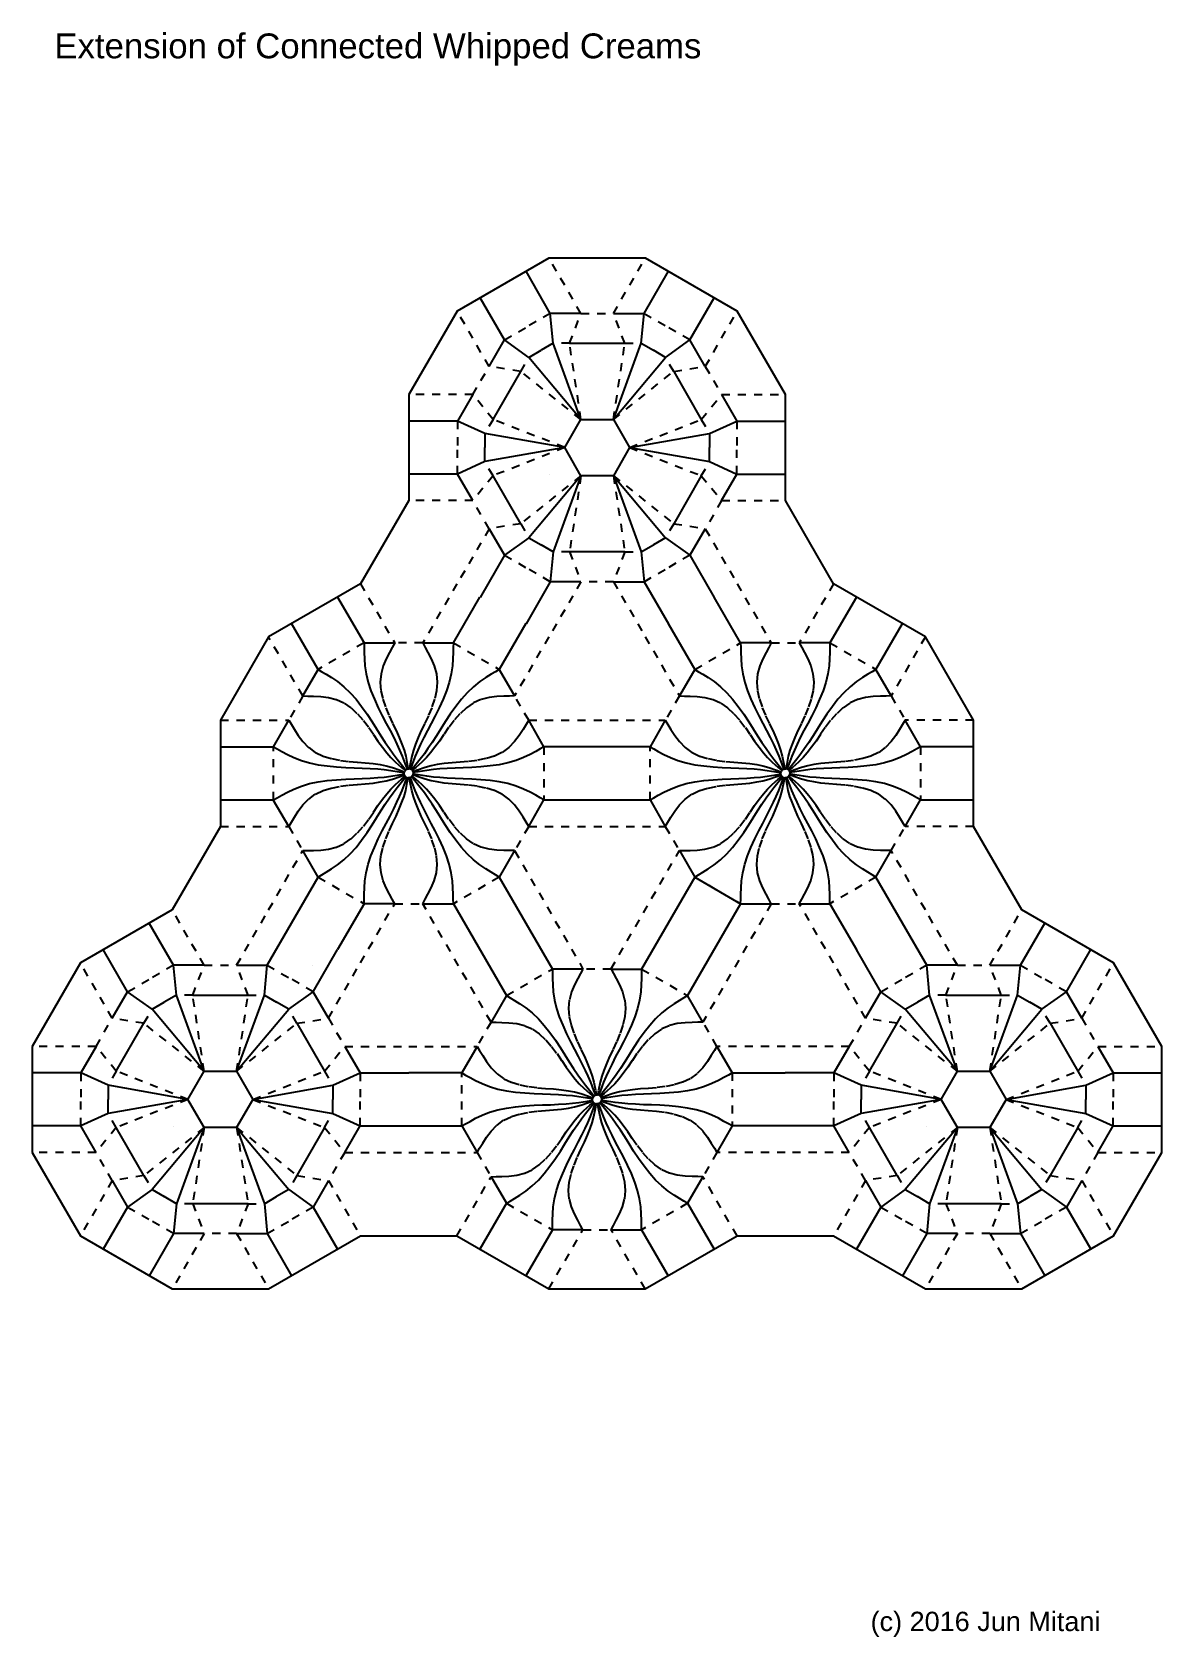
# Model space of a CAD drawing. Extents: x 7 to 203, y -288 to -9.
import ezdxf

# ---------------------------------------------------------------- set-up
doc = ezdxf.new("R2010")
doc.units = 0
for name, pattern in [('AI-LINETYPE-1', [2.822222, 1.411111, -1.411111]), ('AI-LINETYPE-10', [2.822222, 1.411111, -1.411111]), ('AI-LINETYPE-100', [2.822222, 1.411111, -1.411111]), ('AI-LINETYPE-101', [2.822222, 1.411111, -1.411111]), ('AI-LINETYPE-102', [2.822222, 1.411111, -1.411111]), ('AI-LINETYPE-103', [2.822222, 1.411111, -1.411111]), ('AI-LINETYPE-104', [2.822222, 1.411111, -1.411111]), ('AI-LINETYPE-105', [2.822222, 1.411111, -1.411111]), ('AI-LINETYPE-106', [2.822222, 1.411111, -1.411111]), ('AI-LINETYPE-107', [2.822222, 1.411111, -1.411111]), ('AI-LINETYPE-108', [2.822222, 1.411111, -1.411111]), ('AI-LINETYPE-109', [2.822222, 1.411111, -1.411111]), ('AI-LINETYPE-11', [2.822222, 1.411111, -1.411111]), ('AI-LINETYPE-110', [2.822222, 1.411111, -1.411111]), ('AI-LINETYPE-111', [2.822222, 1.411111, -1.411111]), ('AI-LINETYPE-112', [2.822222, 1.411111, -1.411111]), ('AI-LINETYPE-113', [2.822222, 1.411111, -1.411111]), ('AI-LINETYPE-114', [2.822222, 1.411111, -1.411111]), ('AI-LINETYPE-115', [2.822222, 1.411111, -1.411111]), ('AI-LINETYPE-116', [2.822222, 1.411111, -1.411111]), ('AI-LINETYPE-117', [2.822222, 1.411111, -1.411111]), ('AI-LINETYPE-118', [2.822222, 1.411111, -1.411111]), ('AI-LINETYPE-119', [2.822222, 1.411111, -1.411111]), ('AI-LINETYPE-12', [2.822222, 1.411111, -1.411111]), ('AI-LINETYPE-120', [2.822222, 1.411111, -1.411111]), ('AI-LINETYPE-121', [2.822222, 1.411111, -1.411111]), ('AI-LINETYPE-122', [2.822222, 1.411111, -1.411111]), ('AI-LINETYPE-123', [2.822222, 1.411111, -1.411111]), ('AI-LINETYPE-124', [2.822222, 1.411111, -1.411111]), ('AI-LINETYPE-125', [2.822222, 1.411111, -1.411111]), ('AI-LINETYPE-126', [2.822222, 1.411111, -1.411111]), ('AI-LINETYPE-127', [2.822222, 1.411111, -1.411111]), ('AI-LINETYPE-128', [2.822222, 1.411111, -1.411111]), ('AI-LINETYPE-129', [2.822222, 1.411111, -1.411111]), ('AI-LINETYPE-13', [2.822222, 1.411111, -1.411111]), ('AI-LINETYPE-130', [2.822222, 1.411111, -1.411111]), ('AI-LINETYPE-131', [2.822222, 1.411111, -1.411111]), ('AI-LINETYPE-132', [2.822222, 1.411111, -1.411111]), ('AI-LINETYPE-133', [2.822222, 1.411111, -1.411111]), ('AI-LINETYPE-134', [2.822222, 1.411111, -1.411111]), ('AI-LINETYPE-135', [2.822222, 1.411111, -1.411111]), ('AI-LINETYPE-136', [2.822222, 1.411111, -1.411111]), ('AI-LINETYPE-137', [2.822222, 1.411111, -1.411111]), ('AI-LINETYPE-138', [2.822222, 1.411111, -1.411111]), ('AI-LINETYPE-139', [2.822222, 1.411111, -1.411111]), ('AI-LINETYPE-14', [2.822222, 1.411111, -1.411111]), ('AI-LINETYPE-140', [2.822222, 1.411111, -1.411111]), ('AI-LINETYPE-141', [2.822222, 1.411111, -1.411111]), ('AI-LINETYPE-142', [2.822222, 1.411111, -1.411111]), ('AI-LINETYPE-143', [2.822222, 1.411111, -1.411111]), ('AI-LINETYPE-144', [2.822222, 1.411111, -1.411111]), ('AI-LINETYPE-145', [2.822222, 1.411111, -1.411111]), ('AI-LINETYPE-146', [2.822222, 1.411111, -1.411111]), ('AI-LINETYPE-147', [2.822222, 1.411111, -1.411111]), ('AI-LINETYPE-148', [2.822222, 1.411111, -1.411111]), ('AI-LINETYPE-149', [2.822222, 1.411111, -1.411111]), ('AI-LINETYPE-15', [2.822222, 1.411111, -1.411111]), ('AI-LINETYPE-150', [2.822222, 1.411111, -1.411111]), ('AI-LINETYPE-151', [2.822222, 1.411111, -1.411111]), ('AI-LINETYPE-152', [2.822222, 1.411111, -1.411111]), ('AI-LINETYPE-153', [2.822222, 1.411111, -1.411111]), ('AI-LINETYPE-154', [2.822222, 1.411111, -1.411111]), ('AI-LINETYPE-155', [2.822222, 1.411111, -1.411111]), ('AI-LINETYPE-156', [2.822222, 1.411111, -1.411111]), ('AI-LINETYPE-157', [2.822222, 1.411111, -1.411111]), ('AI-LINETYPE-158', [2.822222, 1.411111, -1.411111]), ('AI-LINETYPE-159', [2.822222, 1.411111, -1.411111]), ('AI-LINETYPE-16', [2.822222, 1.411111, -1.411111]), ('AI-LINETYPE-160', [2.822222, 1.411111, -1.411111]), ('AI-LINETYPE-161', [2.822222, 1.411111, -1.411111]), ('AI-LINETYPE-162', [2.822222, 1.411111, -1.411111]), ('AI-LINETYPE-163', [2.822222, 1.411111, -1.411111]), ('AI-LINETYPE-164', [2.822222, 1.411111, -1.411111]), ('AI-LINETYPE-165', [2.822222, 1.411111, -1.411111]), ('AI-LINETYPE-166', [2.822222, 1.411111, -1.411111]), ('AI-LINETYPE-167', [2.822222, 1.411111, -1.411111]), ('AI-LINETYPE-168', [2.822222, 1.411111, -1.411111]), ('AI-LINETYPE-169', [2.822222, 1.411111, -1.411111]), ('AI-LINETYPE-17', [2.822222, 1.411111, -1.411111]), ('AI-LINETYPE-170', [2.822222, 1.411111, -1.411111]), ('AI-LINETYPE-171', [2.822222, 1.411111, -1.411111]), ('AI-LINETYPE-172', [2.822222, 1.411111, -1.411111]), ('AI-LINETYPE-173', [2.822222, 1.411111, -1.411111]), ('AI-LINETYPE-174', [2.822222, 1.411111, -1.411111]), ('AI-LINETYPE-175', [2.822222, 1.411111, -1.411111]), ('AI-LINETYPE-176', [2.822222, 1.411111, -1.411111]), ('AI-LINETYPE-177', [2.822222, 1.411111, -1.411111]), ('AI-LINETYPE-178', [2.822222, 1.411111, -1.411111]), ('AI-LINETYPE-179', [2.822222, 1.411111, -1.411111]), ('AI-LINETYPE-18', [2.822222, 1.411111, -1.411111]), ('AI-LINETYPE-180', [2.822222, 1.411111, -1.411111]), ('AI-LINETYPE-181', [2.822222, 1.411111, -1.411111]), ('AI-LINETYPE-182', [2.822222, 1.411111, -1.411111]), ('AI-LINETYPE-183', [2.822222, 1.411111, -1.411111]), ('AI-LINETYPE-184', [2.822222, 1.411111, -1.411111]), ('AI-LINETYPE-185', [2.822222, 1.411111, -1.411111]), ('AI-LINETYPE-186', [2.822222, 1.411111, -1.411111]), ('AI-LINETYPE-187', [2.822222, 1.411111, -1.411111]), ('AI-LINETYPE-188', [2.822222, 1.411111, -1.411111]), ('AI-LINETYPE-189', [2.822222, 1.411111, -1.411111]), ('AI-LINETYPE-19', [2.822222, 1.411111, -1.411111]), ('AI-LINETYPE-190', [2.822222, 1.411111, -1.411111]), ('AI-LINETYPE-191', [2.822222, 1.411111, -1.411111]), ('AI-LINETYPE-192', [2.822222, 1.411111, -1.411111]), ('AI-LINETYPE-193', [2.822222, 1.411111, -1.411111]), ('AI-LINETYPE-194', [2.822222, 1.411111, -1.411111]), ('AI-LINETYPE-195', [2.822222, 1.411111, -1.411111]), ('AI-LINETYPE-196', [2.822222, 1.411111, -1.411111]), ('AI-LINETYPE-197', [2.822222, 1.411111, -1.411111]), ('AI-LINETYPE-198', [2.822222, 1.411111, -1.411111]), ('AI-LINETYPE-199', [2.822222, 1.411111, -1.411111]), ('AI-LINETYPE-2', [2.822222, 1.411111, -1.411111]), ('AI-LINETYPE-20', [2.822222, 1.411111, -1.411111]), ('AI-LINETYPE-200', [2.822222, 1.411111, -1.411111]), ('AI-LINETYPE-201', [2.822222, 1.411111, -1.411111]), ('AI-LINETYPE-202', [2.822222, 1.411111, -1.411111]), ('AI-LINETYPE-203', [2.822222, 1.411111, -1.411111]), ('AI-LINETYPE-204', [2.822222, 1.411111, -1.411111]), ('AI-LINETYPE-205', [2.822222, 1.411111, -1.411111]), ('AI-LINETYPE-206', [2.822222, 1.411111, -1.411111]), ('AI-LINETYPE-207', [2.822222, 1.411111, -1.411111]), ('AI-LINETYPE-208', [2.822222, 1.411111, -1.411111]), ('AI-LINETYPE-209', [2.822222, 1.411111, -1.411111]), ('AI-LINETYPE-21', [2.822222, 1.411111, -1.411111]), ('AI-LINETYPE-210', [2.822222, 1.411111, -1.411111]), ('AI-LINETYPE-211', [2.822222, 1.411111, -1.411111]), ('AI-LINETYPE-212', [2.822222, 1.411111, -1.411111]), ('AI-LINETYPE-213', [2.822222, 1.411111, -1.411111]), ('AI-LINETYPE-214', [2.822222, 1.411111, -1.411111]), ('AI-LINETYPE-215', [2.822222, 1.411111, -1.411111]), ('AI-LINETYPE-216', [2.822222, 1.411111, -1.411111]), ('AI-LINETYPE-217', [2.822222, 1.411111, -1.411111]), ('AI-LINETYPE-218', [2.822222, 1.411111, -1.411111]), ('AI-LINETYPE-219', [2.822222, 1.411111, -1.411111]), ('AI-LINETYPE-22', [2.822222, 1.411111, -1.411111]), ('AI-LINETYPE-220', [2.822222, 1.411111, -1.411111]), ('AI-LINETYPE-221', [2.822222, 1.411111, -1.411111]), ('AI-LINETYPE-222', [2.822222, 1.411111, -1.411111]), ('AI-LINETYPE-223', [2.822222, 1.411111, -1.411111]), ('AI-LINETYPE-224', [2.822222, 1.411111, -1.411111]), ('AI-LINETYPE-225', [2.822222, 1.411111, -1.411111]), ('AI-LINETYPE-226', [2.822222, 1.411111, -1.411111]), ('AI-LINETYPE-227', [2.822222, 1.411111, -1.411111]), ('AI-LINETYPE-228', [2.822222, 1.411111, -1.411111]), ('AI-LINETYPE-229', [2.822222, 1.411111, -1.411111]), ('AI-LINETYPE-23', [2.822222, 1.411111, -1.411111]), ('AI-LINETYPE-230', [2.822222, 1.411111, -1.411111]), ('AI-LINETYPE-231', [2.822222, 1.411111, -1.411111]), ('AI-LINETYPE-232', [2.822222, 1.411111, -1.411111]), ('AI-LINETYPE-233', [2.822222, 1.411111, -1.411111]), ('AI-LINETYPE-234', [2.822222, 1.411111, -1.411111]), ('AI-LINETYPE-235', [2.822222, 1.411111, -1.411111]), ('AI-LINETYPE-236', [2.822222, 1.411111, -1.411111]), ('AI-LINETYPE-237', [2.822222, 1.411111, -1.411111]), ('AI-LINETYPE-238', [2.822222, 1.411111, -1.411111]), ('AI-LINETYPE-239', [2.822222, 1.411111, -1.411111]), ('AI-LINETYPE-24', [2.822222, 1.411111, -1.411111]), ('AI-LINETYPE-240', [2.822222, 1.411111, -1.411111]), ('AI-LINETYPE-241', [2.822222, 1.411111, -1.411111]), ('AI-LINETYPE-242', [2.822222, 1.411111, -1.411111]), ('AI-LINETYPE-243', [2.822222, 1.411111, -1.411111]), ('AI-LINETYPE-244', [2.822222, 1.411111, -1.411111]), ('AI-LINETYPE-245', [2.822222, 1.411111, -1.411111]), ('AI-LINETYPE-246', [2.822222, 1.411111, -1.411111]), ('AI-LINETYPE-247', [2.822222, 1.411111, -1.411111]), ('AI-LINETYPE-248', [2.822222, 1.411111, -1.411111]), ('AI-LINETYPE-249', [2.822222, 1.411111, -1.411111]), ('AI-LINETYPE-25', [2.822222, 1.411111, -1.411111]), ('AI-LINETYPE-250', [2.822222, 1.411111, -1.411111]), ('AI-LINETYPE-251', [2.822222, 1.411111, -1.411111]), ('AI-LINETYPE-252', [2.822222, 1.411111, -1.411111]), ('AI-LINETYPE-253', [2.822222, 1.411111, -1.411111]), ('AI-LINETYPE-254', [2.822222, 1.411111, -1.411111]), ('AI-LINETYPE-255', [2.822222, 1.411111, -1.411111]), ('AI-LINETYPE-256', [2.822222, 1.411111, -1.411111]), ('AI-LINETYPE-257', [2.822222, 1.411111, -1.411111]), ('AI-LINETYPE-258', [2.822222, 1.411111, -1.411111]), ('AI-LINETYPE-259', [2.822222, 1.411111, -1.411111]), ('AI-LINETYPE-26', [2.822222, 1.411111, -1.411111]), ('AI-LINETYPE-260', [2.822222, 1.411111, -1.411111]), ('AI-LINETYPE-261', [2.822222, 1.411111, -1.411111]), ('AI-LINETYPE-262', [2.822222, 1.411111, -1.411111]), ('AI-LINETYPE-263', [2.822222, 1.411111, -1.411111]), ('AI-LINETYPE-264', [2.822222, 1.411111, -1.411111]), ('AI-LINETYPE-265', [2.822222, 1.411111, -1.411111]), ('AI-LINETYPE-266', [2.822222, 1.411111, -1.411111]), ('AI-LINETYPE-267', [2.822222, 1.411111, -1.411111]), ('AI-LINETYPE-268', [2.822222, 1.411111, -1.411111]), ('AI-LINETYPE-269', [2.822222, 1.411111, -1.411111]), ('AI-LINETYPE-27', [2.822222, 1.411111, -1.411111]), ('AI-LINETYPE-270', [2.822222, 1.411111, -1.411111]), ('AI-LINETYPE-271', [2.822222, 1.411111, -1.411111]), ('AI-LINETYPE-272', [2.822222, 1.411111, -1.411111]), ('AI-LINETYPE-273', [2.822222, 1.411111, -1.411111]), ('AI-LINETYPE-274', [2.822222, 1.411111, -1.411111]), ('AI-LINETYPE-275', [2.822222, 1.411111, -1.411111]), ('AI-LINETYPE-276', [2.822222, 1.411111, -1.411111]), ('AI-LINETYPE-277', [2.822222, 1.411111, -1.411111]), ('AI-LINETYPE-278', [2.822222, 1.411111, -1.411111]), ('AI-LINETYPE-279', [2.822222, 1.411111, -1.411111]), ('AI-LINETYPE-28', [2.822222, 1.411111, -1.411111]), ('AI-LINETYPE-280', [2.822222, 1.411111, -1.411111]), ('AI-LINETYPE-281', [2.822222, 1.411111, -1.411111]), ('AI-LINETYPE-282', [2.822222, 1.411111, -1.411111]), ('AI-LINETYPE-283', [2.822222, 1.411111, -1.411111]), ('AI-LINETYPE-284', [2.822222, 1.411111, -1.411111]), ('AI-LINETYPE-285', [2.822222, 1.411111, -1.411111]), ('AI-LINETYPE-286', [2.822222, 1.411111, -1.411111]), ('AI-LINETYPE-287', [2.822222, 1.411111, -1.411111]), ('AI-LINETYPE-288', [2.822222, 1.411111, -1.411111]), ('AI-LINETYPE-289', [2.822222, 1.411111, -1.411111]), ('AI-LINETYPE-29', [2.822222, 1.411111, -1.411111]), ('AI-LINETYPE-290', [2.822222, 1.411111, -1.411111]), ('AI-LINETYPE-291', [2.822222, 1.411111, -1.411111]), ('AI-LINETYPE-292', [2.822222, 1.411111, -1.411111]), ('AI-LINETYPE-293', [2.822222, 1.411111, -1.411111]), ('AI-LINETYPE-294', [2.822222, 1.411111, -1.411111]), ('AI-LINETYPE-295', [2.822222, 1.411111, -1.411111]), ('AI-LINETYPE-296', [2.822222, 1.411111, -1.411111]), ('AI-LINETYPE-297', [2.822222, 1.411111, -1.411111]), ('AI-LINETYPE-298', [2.822222, 1.411111, -1.411111]), ('AI-LINETYPE-299', [2.822222, 1.411111, -1.411111]), ('AI-LINETYPE-3', [2.822222, 1.411111, -1.411111]), ('AI-LINETYPE-30', [2.822222, 1.411111, -1.411111]), ('AI-LINETYPE-300', [2.822222, 1.411111, -1.411111]), ('AI-LINETYPE-301', [2.822222, 1.411111, -1.411111]), ('AI-LINETYPE-302', [2.822222, 1.411111, -1.411111]), ('AI-LINETYPE-303', [2.822222, 1.411111, -1.411111]), ('AI-LINETYPE-304', [2.822222, 1.411111, -1.411111]), ('AI-LINETYPE-305', [2.822222, 1.411111, -1.411111]), ('AI-LINETYPE-306', [2.822222, 1.411111, -1.411111]), ('AI-LINETYPE-307', [2.822222, 1.411111, -1.411111]), ('AI-LINETYPE-308', [2.822222, 1.411111, -1.411111]), ('AI-LINETYPE-309', [2.822222, 1.411111, -1.411111]), ('AI-LINETYPE-31', [2.822222, 1.411111, -1.411111]), ('AI-LINETYPE-310', [2.822222, 1.411111, -1.411111]), ('AI-LINETYPE-311', [2.822222, 1.411111, -1.411111]), ('AI-LINETYPE-312', [2.822222, 1.411111, -1.411111]), ('AI-LINETYPE-313', [2.822222, 1.411111, -1.411111]), ('AI-LINETYPE-314', [2.822222, 1.411111, -1.411111]), ('AI-LINETYPE-315', [2.822222, 1.411111, -1.411111]), ('AI-LINETYPE-316', [2.822222, 1.411111, -1.411111]), ('AI-LINETYPE-317', [2.822222, 1.411111, -1.411111]), ('AI-LINETYPE-318', [2.822222, 1.411111, -1.411111]), ('AI-LINETYPE-319', [2.822222, 1.411111, -1.411111]), ('AI-LINETYPE-32', [2.822222, 1.411111, -1.411111]), ('AI-LINETYPE-320', [2.822222, 1.411111, -1.411111]), ('AI-LINETYPE-321', [2.822222, 1.411111, -1.411111]), ('AI-LINETYPE-322', [2.822222, 1.411111, -1.411111]), ('AI-LINETYPE-323', [2.822222, 1.411111, -1.411111]), ('AI-LINETYPE-324', [2.822222, 1.411111, -1.411111]), ('AI-LINETYPE-325', [2.822222, 1.411111, -1.411111]), ('AI-LINETYPE-326', [2.822222, 1.411111, -1.411111]), ('AI-LINETYPE-327', [2.822222, 1.411111, -1.411111]), ('AI-LINETYPE-328', [2.822222, 1.411111, -1.411111]), ('AI-LINETYPE-329', [2.822222, 1.411111, -1.411111]), ('AI-LINETYPE-33', [2.822222, 1.411111, -1.411111]), ('AI-LINETYPE-330', [2.822222, 1.411111, -1.411111]), ('AI-LINETYPE-331', [2.822222, 1.411111, -1.411111]), ('AI-LINETYPE-332', [2.822222, 1.411111, -1.411111]), ('AI-LINETYPE-333', [2.822222, 1.411111, -1.411111]), ('AI-LINETYPE-334', [2.822222, 1.411111, -1.411111]), ('AI-LINETYPE-335', [2.822222, 1.411111, -1.411111]), ('AI-LINETYPE-336', [2.822222, 1.411111, -1.411111]), ('AI-LINETYPE-337', [2.822222, 1.411111, -1.411111]), ('AI-LINETYPE-338', [2.822222, 1.411111, -1.411111]), ('AI-LINETYPE-339', [2.822222, 1.411111, -1.411111]), ('AI-LINETYPE-34', [2.822222, 1.411111, -1.411111]), ('AI-LINETYPE-340', [2.822222, 1.411111, -1.411111]), ('AI-LINETYPE-341', [2.822222, 1.411111, -1.411111]), ('AI-LINETYPE-342', [2.822222, 1.411111, -1.411111]), ('AI-LINETYPE-343', [2.822222, 1.411111, -1.411111]), ('AI-LINETYPE-344', [2.822222, 1.411111, -1.411111]), ('AI-LINETYPE-345', [2.822222, 1.411111, -1.411111]), ('AI-LINETYPE-346', [2.822222, 1.411111, -1.411111]), ('AI-LINETYPE-347', [2.822222, 1.411111, -1.411111]), ('AI-LINETYPE-348', [2.822222, 1.411111, -1.411111]), ('AI-LINETYPE-349', [2.822222, 1.411111, -1.411111]), ('AI-LINETYPE-35', [2.822222, 1.411111, -1.411111]), ('AI-LINETYPE-350', [2.822222, 1.411111, -1.411111]), ('AI-LINETYPE-351', [2.822222, 1.411111, -1.411111]), ('AI-LINETYPE-352', [2.822222, 1.411111, -1.411111]), ('AI-LINETYPE-353', [2.822222, 1.411111, -1.411111]), ('AI-LINETYPE-354', [2.822222, 1.411111, -1.411111]), ('AI-LINETYPE-355', [2.822222, 1.411111, -1.411111]), ('AI-LINETYPE-356', [2.822222, 1.411111, -1.411111]), ('AI-LINETYPE-357', [2.822222, 1.411111, -1.411111]), ('AI-LINETYPE-358', [2.822222, 1.411111, -1.411111]), ('AI-LINETYPE-359', [2.822222, 1.411111, -1.411111]), ('AI-LINETYPE-36', [2.822222, 1.411111, -1.411111]), ('AI-LINETYPE-360', [2.822222, 1.411111, -1.411111]), ('AI-LINETYPE-361', [2.822222, 1.411111, -1.411111]), ('AI-LINETYPE-362', [2.822222, 1.411111, -1.411111]), ('AI-LINETYPE-363', [2.822222, 1.411111, -1.411111]), ('AI-LINETYPE-364', [2.822222, 1.411111, -1.411111]), ('AI-LINETYPE-365', [2.822222, 1.411111, -1.411111]), ('AI-LINETYPE-366', [2.822222, 1.411111, -1.411111]), ('AI-LINETYPE-367', [2.822222, 1.411111, -1.411111]), ('AI-LINETYPE-368', [2.822222, 1.411111, -1.411111]), ('AI-LINETYPE-369', [2.822222, 1.411111, -1.411111]), ('AI-LINETYPE-37', [2.822222, 1.411111, -1.411111]), ('AI-LINETYPE-370', [2.822222, 1.411111, -1.411111]), ('AI-LINETYPE-371', [2.822222, 1.411111, -1.411111]), ('AI-LINETYPE-372', [2.822222, 1.411111, -1.411111]), ('AI-LINETYPE-373', [2.822222, 1.411111, -1.411111]), ('AI-LINETYPE-374', [2.822222, 1.411111, -1.411111]), ('AI-LINETYPE-375', [2.822222, 1.411111, -1.411111]), ('AI-LINETYPE-376', [2.822222, 1.411111, -1.411111]), ('AI-LINETYPE-377', [2.822222, 1.411111, -1.411111]), ('AI-LINETYPE-378', [2.822222, 1.411111, -1.411111]), ('AI-LINETYPE-379', [2.822222, 1.411111, -1.411111]), ('AI-LINETYPE-38', [2.822222, 1.411111, -1.411111]), ('AI-LINETYPE-380', [2.822222, 1.411111, -1.411111]), ('AI-LINETYPE-381', [2.822222, 1.411111, -1.411111]), ('AI-LINETYPE-382', [2.822222, 1.411111, -1.411111]), ('AI-LINETYPE-383', [2.822222, 1.411111, -1.411111]), ('AI-LINETYPE-384', [2.822222, 1.411111, -1.411111]), ('AI-LINETYPE-385', [2.822222, 1.411111, -1.411111]), ('AI-LINETYPE-386', [2.822222, 1.411111, -1.411111]), ('AI-LINETYPE-387', [2.822222, 1.411111, -1.411111]), ('AI-LINETYPE-388', [2.822222, 1.411111, -1.411111]), ('AI-LINETYPE-389', [2.822222, 1.411111, -1.411111]), ('AI-LINETYPE-39', [2.822222, 1.411111, -1.411111]), ('AI-LINETYPE-390', [2.822222, 1.411111, -1.411111]), ('AI-LINETYPE-391', [2.822222, 1.411111, -1.411111]), ('AI-LINETYPE-392', [2.822222, 1.411111, -1.411111]), ('AI-LINETYPE-393', [2.822222, 1.411111, -1.411111]), ('AI-LINETYPE-394', [2.822222, 1.411111, -1.411111]), ('AI-LINETYPE-395', [2.822222, 1.411111, -1.411111]), ('AI-LINETYPE-396', [2.822222, 1.411111, -1.411111]), ('AI-LINETYPE-397', [2.822222, 1.411111, -1.411111]), ('AI-LINETYPE-398', [2.822222, 1.411111, -1.411111]), ('AI-LINETYPE-399', [2.822222, 1.411111, -1.411111]), ('AI-LINETYPE-4', [2.822222, 1.411111, -1.411111]), ('AI-LINETYPE-40', [2.822222, 1.411111, -1.411111]), ('AI-LINETYPE-400', [2.822222, 1.411111, -1.411111]), ('AI-LINETYPE-401', [2.822222, 1.411111, -1.411111]), ('AI-LINETYPE-402', [2.822222, 1.411111, -1.411111]), ('AI-LINETYPE-403', [2.822222, 1.411111, -1.411111]), ('AI-LINETYPE-404', [2.822222, 1.411111, -1.411111]), ('AI-LINETYPE-405', [2.822222, 1.411111, -1.411111]), ('AI-LINETYPE-41', [2.822222, 1.411111, -1.411111]), ('AI-LINETYPE-42', [2.822222, 1.411111, -1.411111]), ('AI-LINETYPE-43', [2.822222, 1.411111, -1.411111]), ('AI-LINETYPE-44', [2.822222, 1.411111, -1.411111]), ('AI-LINETYPE-45', [2.822222, 1.411111, -1.411111]), ('AI-LINETYPE-46', [2.822222, 1.411111, -1.411111]), ('AI-LINETYPE-47', [2.822222, 1.411111, -1.411111]), ('AI-LINETYPE-48', [2.822222, 1.411111, -1.411111]), ('AI-LINETYPE-49', [2.822222, 1.411111, -1.411111]), ('AI-LINETYPE-5', [2.822222, 1.411111, -1.411111]), ('AI-LINETYPE-50', [2.822222, 1.411111, -1.411111]), ('AI-LINETYPE-51', [2.822222, 1.411111, -1.411111]), ('AI-LINETYPE-52', [2.822222, 1.411111, -1.411111]), ('AI-LINETYPE-53', [2.822222, 1.411111, -1.411111]), ('AI-LINETYPE-54', [2.822222, 1.411111, -1.411111]), ('AI-LINETYPE-55', [2.822222, 1.411111, -1.411111]), ('AI-LINETYPE-56', [2.822222, 1.411111, -1.411111]), ('AI-LINETYPE-57', [2.822222, 1.411111, -1.411111]), ('AI-LINETYPE-58', [2.822222, 1.411111, -1.411111]), ('AI-LINETYPE-59', [2.822222, 1.411111, -1.411111]), ('AI-LINETYPE-6', [2.822222, 1.411111, -1.411111]), ('AI-LINETYPE-60', [2.822222, 1.411111, -1.411111]), ('AI-LINETYPE-61', [2.822222, 1.411111, -1.411111]), ('AI-LINETYPE-62', [2.822222, 1.411111, -1.411111]), ('AI-LINETYPE-63', [2.822222, 1.411111, -1.411111]), ('AI-LINETYPE-64', [2.822222, 1.411111, -1.411111]), ('AI-LINETYPE-65', [2.822222, 1.411111, -1.411111]), ('AI-LINETYPE-66', [2.822222, 1.411111, -1.411111]), ('AI-LINETYPE-67', [2.822222, 1.411111, -1.411111]), ('AI-LINETYPE-68', [2.822222, 1.411111, -1.411111]), ('AI-LINETYPE-69', [2.822222, 1.411111, -1.411111]), ('AI-LINETYPE-7', [2.822222, 1.411111, -1.411111]), ('AI-LINETYPE-70', [2.822222, 1.411111, -1.411111]), ('AI-LINETYPE-71', [2.822222, 1.411111, -1.411111]), ('AI-LINETYPE-72', [2.822222, 1.411111, -1.411111]), ('AI-LINETYPE-73', [2.822222, 1.411111, -1.411111]), ('AI-LINETYPE-74', [2.822222, 1.411111, -1.411111]), ('AI-LINETYPE-75', [2.822222, 1.411111, -1.411111]), ('AI-LINETYPE-76', [2.822222, 1.411111, -1.411111]), ('AI-LINETYPE-77', [2.822222, 1.411111, -1.411111]), ('AI-LINETYPE-78', [2.822222, 1.411111, -1.411111]), ('AI-LINETYPE-79', [2.822222, 1.411111, -1.411111]), ('AI-LINETYPE-8', [2.822222, 1.411111, -1.411111]), ('AI-LINETYPE-80', [2.822222, 1.411111, -1.411111]), ('AI-LINETYPE-81', [2.822222, 1.411111, -1.411111]), ('AI-LINETYPE-82', [2.822222, 1.411111, -1.411111]), ('AI-LINETYPE-83', [2.822222, 1.411111, -1.411111]), ('AI-LINETYPE-84', [2.822222, 1.411111, -1.411111]), ('AI-LINETYPE-85', [2.822222, 1.411111, -1.411111]), ('AI-LINETYPE-86', [2.822222, 1.411111, -1.411111]), ('AI-LINETYPE-87', [2.822222, 1.411111, -1.411111]), ('AI-LINETYPE-88', [2.822222, 1.411111, -1.411111]), ('AI-LINETYPE-89', [2.822222, 1.411111, -1.411111]), ('AI-LINETYPE-9', [2.822222, 1.411111, -1.411111]), ('AI-LINETYPE-90', [2.822222, 1.411111, -1.411111]), ('AI-LINETYPE-91', [2.822222, 1.411111, -1.411111]), ('AI-LINETYPE-92', [2.822222, 1.411111, -1.411111]), ('AI-LINETYPE-93', [2.822222, 1.411111, -1.411111]), ('AI-LINETYPE-94', [2.822222, 1.411111, -1.411111]), ('AI-LINETYPE-95', [2.822222, 1.411111, -1.411111]), ('AI-LINETYPE-96', [2.822222, 1.411111, -1.411111]), ('AI-LINETYPE-97', [2.822222, 1.411111, -1.411111]), ('AI-LINETYPE-98', [2.822222, 1.411111, -1.411111]), ('AI-LINETYPE-99', [2.822222, 1.411111, -1.411111])]:
    doc.linetypes.add(name, pattern=pattern)
for name, color, linetype in [('CUTLINE', 7, 'CONTINUOUS'), ('MOUNTAINLINE', 7, 'CONTINUOUS'), ('TEXT', 7, 'CONTINUOUS'), ('VALLEYLINE', 7, 'CONTINUOUS')]:
    doc.layers.add(name, color=color, linetype=linetype)

msp = doc.modelspace()

# ---------------------------------------------------------------- texts
at = {"layer": 'TEXT', "color": 7, "attachment_point": 7}
for s, insert, char_height in [('\\fArial|b0|i0|c0|p34;\\W1;Extension of Connected Whipped Creams', (10.83, -14.86), 4.318), ('\\fArial|b0|i0|c0|p34;\\W1;(c) 2016 Jun Mitani', (152.51, -287.61), 3.3584)]:
    msp.add_mtext(s, dxfattribs=dict(at, insert=insert, char_height=char_height))

# ---------------------------------------------------------------- blocks, each defined once
blk = doc.blocks.new('BLOCK_2')
at = {"layer": 'VALLEYLINE', "color": 7, "linetype": 'AI-LINETYPE-1'}
blk.add_lwpolyline([(69.9, -115.05), (69.9, -115.05)], dxfattribs=at)
blk = doc.blocks.new('BLOCK_3')
at = {"layer": 'VALLEYLINE', "color": 7, "linetype": 'AI-LINETYPE-2'}
blk.add_lwpolyline([(74.77, -115.05), (74.77, -115.05)], dxfattribs=at)
blk = doc.blocks.new('BLOCK_4')
at = {"layer": 'VALLEYLINE', "color": 7, "linetype": 'AI-LINETYPE-3'}
blk.add_lwpolyline([(90.72, -124.26), (90.72, -124.26)], dxfattribs=at)
blk = doc.blocks.new('BLOCK_5')
at = {"layer": 'VALLEYLINE', "color": 7, "linetype": 'AI-LINETYPE-4'}
blk.add_lwpolyline([(93.16, -128.48), (93.16, -128.48), (116.88, -128.48)], dxfattribs=at)
blk = doc.blocks.new('BLOCK_6')
at = {"layer": 'VALLEYLINE', "color": 7, "linetype": 'AI-LINETYPE-5'}
blk.add_lwpolyline([(93.16, -146.9), (93.16, -146.9), (116.88, -146.9)], dxfattribs=at)
blk = doc.blocks.new('BLOCK_7')
at = {"layer": 'VALLEYLINE', "color": 7, "linetype": 'AI-LINETYPE-6'}
blk.add_lwpolyline([(125.84, -185.09), (125.84, -185.09)], dxfattribs=at)
blk = doc.blocks.new('BLOCK_8')
at = {"layer": 'VALLEYLINE', "color": 7, "linetype": 'AI-LINETYPE-7'}
blk.add_lwpolyline([(125.84, -203.51), (125.84, -203.51)], dxfattribs=at)
blk = doc.blocks.new('BLOCK_9')
at = {"layer": 'VALLEYLINE', "color": 7, "linetype": 'AI-LINETYPE-8'}
blk.add_lwpolyline([(84.2, -185.09), (84.2, -185.09)], dxfattribs=at)
blk = doc.blocks.new('BLOCK_10')
at = {"layer": 'VALLEYLINE', "color": 7, "linetype": 'AI-LINETYPE-9'}
blk.add_lwpolyline([(84.2, -203.51), (84.2, -203.51)], dxfattribs=at)
blk = doc.blocks.new('BLOCK_11')
at = {"layer": 'VALLEYLINE', "color": 7, "linetype": 'AI-LINETYPE-10'}
blk.add_lwpolyline([(39.65, -128.48), (39.65, -128.48), (51.51, -128.48)], dxfattribs=at)
blk = doc.blocks.new('BLOCK_12')
at = {"layer": 'VALLEYLINE', "color": 7, "linetype": 'AI-LINETYPE-11'}
blk.add_lwpolyline([(39.65, -146.9), (39.65, -146.9), (51.51, -146.9)], dxfattribs=at)
blk = doc.blocks.new('BLOCK_13')
at = {"layer": 'VALLEYLINE', "color": 7, "linetype": 'AI-LINETYPE-12'}
blk.add_lwpolyline([(170.39, -146.9), (170.39, -146.9), (158.53, -146.9)], dxfattribs=at)
blk = doc.blocks.new('BLOCK_14')
at = {"layer": 'VALLEYLINE', "color": 7, "linetype": 'AI-LINETYPE-13'}
blk.add_lwpolyline([(170.39, -128.48), (170.39, -128.48), (158.53, -128.48)], dxfattribs=at)
blk = doc.blocks.new('BLOCK_15')
at = {"layer": 'VALLEYLINE', "color": 7, "linetype": 'AI-LINETYPE-14'}
blk.add_lwpolyline([(137.71, -203.51), (137.71, -203.51), (125.84, -203.51)], dxfattribs=at)
blk = doc.blocks.new('BLOCK_16')
at = {"layer": 'VALLEYLINE', "color": 7, "linetype": 'AI-LINETYPE-15'}
blk.add_lwpolyline([(137.71, -185.09), (137.71, -185.09), (125.84, -185.09)], dxfattribs=at)
blk = doc.blocks.new('BLOCK_17')
at = {"layer": 'VALLEYLINE', "color": 7, "linetype": 'AI-LINETYPE-16'}
blk.add_lwpolyline([(90.72, -151.11), (90.72, -151.11), (102.59, -171.66)], dxfattribs=at)
blk = doc.blocks.new('BLOCK_18')
at = {"layer": 'VALLEYLINE', "color": 7, "linetype": 'AI-LINETYPE-17'}
blk.add_lwpolyline([(74.77, -160.32), (74.77, -160.32)], dxfattribs=at)
blk = doc.blocks.new('BLOCK_19')
at = {"layer": 'VALLEYLINE', "color": 7, "linetype": 'AI-LINETYPE-18'}
blk.add_lwpolyline([(69.9, -160.32), (69.9, -160.32)], dxfattribs=at)
blk = doc.blocks.new('BLOCK_20')
at = {"layer": 'VALLEYLINE', "color": 7, "linetype": 'AI-LINETYPE-19'}
blk.add_lwpolyline([(53.95, -151.11), (53.95, -151.11)], dxfattribs=at)
blk = doc.blocks.new('BLOCK_21')
at = {"layer": 'VALLEYLINE', "color": 7, "linetype": 'AI-LINETYPE-20'}
blk.add_lwpolyline([(51.51, -146.9), (51.51, -146.9)], dxfattribs=at)
blk = doc.blocks.new('BLOCK_22')
at = {"layer": 'VALLEYLINE', "color": 7, "linetype": 'AI-LINETYPE-21'}
blk.add_lwpolyline([(51.51, -128.48), (51.51, -128.48)], dxfattribs=at)
blk = doc.blocks.new('BLOCK_23')
at = {"layer": 'VALLEYLINE', "color": 7, "linetype": 'AI-LINETYPE-22'}
blk.add_lwpolyline([(53.95, -124.26), (53.95, -124.26)], dxfattribs=at)
blk = doc.blocks.new('BLOCK_24')
at = {"layer": 'VALLEYLINE', "color": 7, "linetype": 'AI-LINETYPE-23'}
blk.add_lwpolyline([(102.59, -171.66), (102.59, -171.66)], dxfattribs=at)
blk = doc.blocks.new('BLOCK_25')
at = {"layer": 'VALLEYLINE', "color": 7, "linetype": 'AI-LINETYPE-24'}
blk.add_lwpolyline([(107.45, -171.66), (107.45, -171.66), (119.32, -151.11)], dxfattribs=at)
blk = doc.blocks.new('BLOCK_26')
at = {"layer": 'VALLEYLINE', "color": 7, "linetype": 'AI-LINETYPE-25'}
blk.add_lwpolyline([(122.53, -180.89), (122.53, -180.89)], dxfattribs=at)
blk = doc.blocks.new('BLOCK_27')
at = {"layer": 'VALLEYLINE', "color": 7, "linetype": 'AI-LINETYPE-26'}
blk.add_lwpolyline([(123.41, -180.87), (123.41, -180.87)], dxfattribs=at)
blk = doc.blocks.new('BLOCK_28')
at = {"layer": 'VALLEYLINE', "color": 7, "linetype": 'AI-LINETYPE-27'}
blk.add_lwpolyline([(125.84, -185.09), (125.84, -185.09)], dxfattribs=at)
blk = doc.blocks.new('BLOCK_29')
at = {"layer": 'VALLEYLINE', "color": 7, "linetype": 'AI-LINETYPE-28'}
blk.add_lwpolyline([(118.96, -207.46), (118.96, -207.46)], dxfattribs=at)
blk = doc.blocks.new('BLOCK_30')
at = {"layer": 'VALLEYLINE', "color": 7, "linetype": 'AI-LINETYPE-29'}
blk.add_lwpolyline([(124.86, -201.92), (124.86, -201.92)], dxfattribs=at)
blk = doc.blocks.new('BLOCK_31')
at = {"layer": 'VALLEYLINE', "color": 7, "linetype": 'AI-LINETYPE-30'}
blk.add_lwpolyline([(125.84, -203.51), (125.84, -203.51)], dxfattribs=at)
blk = doc.blocks.new('BLOCK_32')
at = {"layer": 'VALLEYLINE', "color": 7, "linetype": 'AI-LINETYPE-31'}
blk.add_lwpolyline([(123.41, -207.72), (123.41, -207.72)], dxfattribs=at)
blk = doc.blocks.new('BLOCK_33')
at = {"layer": 'VALLEYLINE', "color": 7, "linetype": 'AI-LINETYPE-32'}
blk.add_lwpolyline([(107.45, -216.93), (107.45, -216.93)], dxfattribs=at)
blk = doc.blocks.new('BLOCK_34')
at = {"layer": 'VALLEYLINE', "color": 7, "linetype": 'AI-LINETYPE-33'}
blk.add_lwpolyline([(102.59, -216.93), (102.59, -216.93)], dxfattribs=at)
blk = doc.blocks.new('BLOCK_35')
at = {"layer": 'VALLEYLINE', "color": 7, "linetype": 'AI-LINETYPE-34'}
blk.add_lwpolyline([(87.51, -207.7), (87.51, -207.7)], dxfattribs=at)
blk = doc.blocks.new('BLOCK_36')
at = {"layer": 'VALLEYLINE', "color": 7, "linetype": 'AI-LINETYPE-35'}
blk.add_lwpolyline([(84.65, -202.76), (84.65, -202.76)], dxfattribs=at)
blk = doc.blocks.new('BLOCK_37')
at = {"layer": 'VALLEYLINE', "color": 7, "linetype": 'AI-LINETYPE-36'}
blk.add_lwpolyline([(86.63, -207.72), (86.63, -207.72)], dxfattribs=at)
blk = doc.blocks.new('BLOCK_38')
at = {"layer": 'VALLEYLINE', "color": 7, "linetype": 'AI-LINETYPE-37'}
blk.add_lwpolyline([(84.2, -203.51), (84.2, -203.51)], dxfattribs=at)
blk = doc.blocks.new('BLOCK_39')
at = {"layer": 'VALLEYLINE', "color": 7, "linetype": 'AI-LINETYPE-38'}
blk.add_lwpolyline([(85.18, -186.68), (85.18, -186.68)], dxfattribs=at)
blk = doc.blocks.new('BLOCK_40')
at = {"layer": 'VALLEYLINE', "color": 7, "linetype": 'AI-LINETYPE-39'}
blk.add_lwpolyline([(87.51, -180.89), (87.51, -180.89)], dxfattribs=at)
blk = doc.blocks.new('BLOCK_41')
at = {"layer": 'VALLEYLINE', "color": 7, "linetype": 'AI-LINETYPE-40'}
blk.add_lwpolyline([(84.2, -185.09), (84.2, -185.09)], dxfattribs=at)
blk = doc.blocks.new('BLOCK_42')
at = {"layer": 'VALLEYLINE', "color": 7, "linetype": 'AI-LINETYPE-41'}
blk.add_lwpolyline([(86.63, -180.87), (86.63, -180.87), (74.77, -160.32)], dxfattribs=at)
blk = doc.blocks.new('BLOCK_43')
at = {"layer": 'VALLEYLINE', "color": 7, "linetype": 'AI-LINETYPE-42'}
blk.add_lwpolyline([(135.27, -115.05), (134.85, -115.82), (134.38, -116.69), (133.81, -117.8), (133.27, -119.03), (132.89, -120.43), (132.74, -121.9), (132.87, -123.34), (133.22, -124.82), (133.71, -126.3), (134.29, -127.71), (134.91, -129.01), (135.52, -130.25), (136.07, -131.49), (136.53, -132.65), (136.89, -133.65), (137.18, -134.72), (137.44, -136.12), (137.6, -137.06)], dxfattribs=at)
blk = doc.blocks.new('BLOCK_44')
at = {"layer": 'VALLEYLINE', "color": 7, "linetype": 'AI-LINETYPE-43'}
blk.add_lwpolyline([(140.14, -115.05), (140.56, -115.82), (141.03, -116.69), (141.6, -117.8), (142.14, -119.03), (142.51, -120.43), (142.67, -121.9), (142.53, -123.34), (142.18, -124.82), (141.7, -126.3), (141.12, -127.71), (140.5, -129.01), (139.89, -130.25), (139.34, -131.49), (138.88, -132.65), (138.52, -133.65), (138.23, -134.72), (137.96, -136.12), (137.81, -137.06)], dxfattribs=at)
blk = doc.blocks.new('BLOCK_45')
at = {"layer": 'VALLEYLINE', "color": 7, "linetype": 'AI-LINETYPE-44'}
blk.add_lwpolyline([(135.27, -115.05), (135.27, -115.05)], dxfattribs=at)
blk = doc.blocks.new('BLOCK_46')
at = {"layer": 'VALLEYLINE', "color": 7, "linetype": 'AI-LINETYPE-45'}
blk.add_lwpolyline([(140.14, -115.05), (140.14, -115.05)], dxfattribs=at)
blk = doc.blocks.new('BLOCK_47')
at = {"layer": 'VALLEYLINE', "color": 7, "linetype": 'AI-LINETYPE-46'}
blk.add_lwpolyline([(156.09, -124.26), (155.22, -124.28), (154.23, -124.31), (152.98, -124.37), (151.65, -124.52), (150.25, -124.89), (148.9, -125.49), (147.71, -126.33), (146.61, -127.37), (145.57, -128.53), (144.64, -129.74), (143.82, -130.93), (143.05, -132.08), (142.25, -133.17), (141.48, -134.15), (140.79, -134.96), (140.01, -135.74), (138.93, -136.68), (138.2, -137.28)], dxfattribs=at)
blk = doc.blocks.new('BLOCK_48')
at = {"layer": 'VALLEYLINE', "color": 7, "linetype": 'AI-LINETYPE-47'}
blk.add_lwpolyline([(158.53, -128.48), (158.07, -129.22), (157.55, -130.07), (156.88, -131.11), (156.08, -132.19), (155.06, -133.22), (153.86, -134.09), (152.54, -134.7), (151.09, -135.13), (149.57, -135.45), (148.05, -135.66), (146.62, -135.77), (145.24, -135.86), (143.89, -136.01), (142.65, -136.18), (141.61, -136.38), (140.54, -136.66), (139.19, -137.13), (138.3, -137.46)], dxfattribs=at)
blk = doc.blocks.new('BLOCK_49')
at = {"layer": 'VALLEYLINE', "color": 7, "linetype": 'AI-LINETYPE-48'}
blk.add_lwpolyline([(156.09, -124.26), (156.09, -124.26)], dxfattribs=at)
blk = doc.blocks.new('BLOCK_50')
at = {"layer": 'VALLEYLINE', "color": 7, "linetype": 'AI-LINETYPE-49'}
blk.add_lwpolyline([(158.53, -128.48), (158.53, -128.48)], dxfattribs=at)
blk = doc.blocks.new('BLOCK_51')
at = {"layer": 'VALLEYLINE', "color": 7, "linetype": 'AI-LINETYPE-50'}
blk.add_lwpolyline([(158.53, -146.9), (158.07, -146.15), (157.55, -145.31), (156.88, -144.26), (156.08, -143.18), (155.06, -142.15), (153.86, -141.28), (152.54, -140.68), (151.09, -140.24), (149.57, -139.92), (148.05, -139.72), (146.62, -139.61), (145.24, -139.51), (143.89, -139.37), (142.65, -139.19), (141.61, -139), (140.54, -138.71), (139.19, -138.25), (138.3, -137.91)], dxfattribs=at)
blk = doc.blocks.new('BLOCK_52')
at = {"layer": 'VALLEYLINE', "color": 7, "linetype": 'AI-LINETYPE-51'}
blk.add_lwpolyline([(156.09, -151.11), (155.22, -151.09), (154.23, -151.06), (152.98, -151), (151.65, -150.85), (150.25, -150.48), (148.9, -149.88), (147.71, -149.04), (146.61, -148), (145.57, -146.84), (144.64, -145.63), (143.82, -144.45), (143.05, -143.3), (142.25, -142.2), (141.48, -141.22), (140.79, -140.41), (140.01, -139.63), (138.93, -138.7), (138.2, -138.09)], dxfattribs=at)
blk = doc.blocks.new('BLOCK_53')
at = {"layer": 'VALLEYLINE', "color": 7, "linetype": 'AI-LINETYPE-52'}
blk.add_lwpolyline([(158.53, -146.9), (158.53, -146.9)], dxfattribs=at)
blk = doc.blocks.new('BLOCK_54')
at = {"layer": 'VALLEYLINE', "color": 7, "linetype": 'AI-LINETYPE-53'}
blk.add_lwpolyline([(156.09, -151.11), (156.09, -151.11)], dxfattribs=at)
blk = doc.blocks.new('BLOCK_55')
at = {"layer": 'VALLEYLINE', "color": 7, "linetype": 'AI-LINETYPE-54'}
blk.add_lwpolyline([(140.14, -160.32), (140.56, -159.56), (141.03, -158.68), (141.6, -157.58), (142.14, -156.34), (142.51, -154.94), (142.67, -153.48), (142.53, -152.03), (142.18, -150.55), (141.7, -149.08), (141.12, -147.66), (140.5, -146.37), (139.89, -145.12), (139.34, -143.88), (138.88, -142.72), (138.52, -141.72), (138.23, -140.65), (137.96, -139.26), (137.81, -138.31)], dxfattribs=at)
blk = doc.blocks.new('BLOCK_56')
at = {"layer": 'VALLEYLINE', "color": 7, "linetype": 'AI-LINETYPE-55'}
blk.add_lwpolyline([(135.27, -160.32), (134.85, -159.56), (134.38, -158.68), (133.81, -157.58), (133.27, -156.34), (132.89, -154.94), (132.74, -153.48), (132.87, -152.03), (133.22, -150.55), (133.71, -149.08), (134.29, -147.66), (134.91, -146.37), (135.52, -145.12), (136.07, -143.88), (136.53, -142.72), (136.89, -141.72), (137.18, -140.65), (137.44, -139.26), (137.6, -138.31)], dxfattribs=at)
blk = doc.blocks.new('BLOCK_57')
at = {"layer": 'VALLEYLINE', "color": 7, "linetype": 'AI-LINETYPE-56'}
blk.add_lwpolyline([(140.14, -160.32), (140.14, -160.32)], dxfattribs=at)
blk = doc.blocks.new('BLOCK_58')
at = {"layer": 'VALLEYLINE', "color": 7, "linetype": 'AI-LINETYPE-64'}
blk.add_lwpolyline([(74.77, -115.05), (74.77, -115.05)], dxfattribs=at)
at = {"layer": 'VALLEYLINE', "color": 7, "linetype": 'AI-LINETYPE-62'}
blk.add_lwpolyline([(140.14, -115.05), (140.14, -115.05)], dxfattribs=at)
at = {"layer": 'VALLEYLINE', "color": 7, "linetype": 'AI-LINETYPE-65'}
blk.add_lwpolyline([(90.72, -124.26), (90.72, -124.26)], dxfattribs=at)
at = {"layer": 'VALLEYLINE', "color": 7, "linetype": 'AI-LINETYPE-63'}
blk.add_lwpolyline([(156.09, -124.26), (156.09, -124.26)], dxfattribs=at)
at = {"layer": 'VALLEYLINE', "color": 7, "linetype": 'AI-LINETYPE-58'}
blk.add_lwpolyline([(158.53, -128.48), (158.53, -128.48)], dxfattribs=at)
at = {"layer": 'VALLEYLINE', "color": 7, "linetype": 'AI-LINETYPE-59'}
blk.add_lwpolyline([(158.53, -146.9), (158.53, -146.9)], dxfattribs=at)
at = {"layer": 'VALLEYLINE', "color": 7, "linetype": 'AI-LINETYPE-60'}
blk.add_lwpolyline([(53.95, -151.11), (53.95, -151.11)], dxfattribs=at)
at = {"layer": 'VALLEYLINE', "color": 7, "linetype": 'AI-LINETYPE-61'}
blk.add_lwpolyline([(69.9, -160.32), (69.9, -160.32)], dxfattribs=at)
at = {"layer": 'VALLEYLINE', "color": 7, "linetype": 'AI-LINETYPE-57'}
blk.add_lwpolyline([(135.27, -160.32), (135.27, -160.32), (123.41, -180.87)], dxfattribs=at)
at = {"layer": 'VALLEYLINE', "color": 7, "linetype": 'AI-LINETYPE-66'}
blk.add_lwpolyline([(86.63, -207.72), (86.63, -207.72)], dxfattribs=at)
at = {"layer": 'VALLEYLINE', "color": 7, "linetype": 'AI-LINETYPE-67'}
blk.add_lwpolyline([(102.59, -216.93), (102.59, -216.93)], dxfattribs=at)
blk = doc.blocks.new('BLOCK_59')
at = {"layer": 'VALLEYLINE', "color": 7, "linetype": 'AI-LINETYPE-76'}
blk.add_lwpolyline([(74.77, -115.05), (74.77, -115.05)], dxfattribs=at)
at = {"layer": 'VALLEYLINE', "color": 7, "linetype": 'AI-LINETYPE-74'}
blk.add_lwpolyline([(140.14, -115.05), (140.14, -115.05)], dxfattribs=at)
at = {"layer": 'VALLEYLINE', "color": 7, "linetype": 'AI-LINETYPE-77'}
blk.add_lwpolyline([(90.72, -124.26), (90.72, -124.26)], dxfattribs=at)
at = {"layer": 'VALLEYLINE', "color": 7, "linetype": 'AI-LINETYPE-75'}
blk.add_lwpolyline([(156.09, -124.26), (156.09, -124.26)], dxfattribs=at)
at = {"layer": 'VALLEYLINE', "color": 7, "linetype": 'AI-LINETYPE-70'}
blk.add_lwpolyline([(158.53, -128.48), (158.53, -128.48)], dxfattribs=at)
at = {"layer": 'VALLEYLINE', "color": 7, "linetype": 'AI-LINETYPE-71'}
blk.add_lwpolyline([(158.53, -146.9), (158.53, -146.9)], dxfattribs=at)
at = {"layer": 'VALLEYLINE', "color": 7, "linetype": 'AI-LINETYPE-72'}
blk.add_lwpolyline([(53.95, -151.11), (53.95, -151.11)], dxfattribs=at)
at = {"layer": 'VALLEYLINE', "color": 7, "linetype": 'AI-LINETYPE-73'}
blk.add_lwpolyline([(69.9, -160.32), (69.9, -160.32)], dxfattribs=at)
at = {"layer": 'VALLEYLINE', "color": 7, "linetype": 'AI-LINETYPE-69'}
blk.add_lwpolyline([(135.27, -160.32), (135.27, -160.32)], dxfattribs=at)
at = {"layer": 'VALLEYLINE', "color": 7, "linetype": 'AI-LINETYPE-68'}
blk.add_lwpolyline([(123.41, -180.87), (123.41, -180.87)], dxfattribs=at)
at = {"layer": 'VALLEYLINE', "color": 7, "linetype": 'AI-LINETYPE-78'}
blk.add_lwpolyline([(86.63, -207.72), (86.63, -207.72)], dxfattribs=at)
at = {"layer": 'VALLEYLINE', "color": 7, "linetype": 'AI-LINETYPE-79'}
blk.add_lwpolyline([(102.59, -216.93), (102.59, -216.93)], dxfattribs=at)
blk = doc.blocks.new('BLOCK_60')
at = {"layer": 'VALLEYLINE', "color": 7, "linetype": 'AI-LINETYPE-80'}
blk.add_lwpolyline([(119.32, -151.11), (120.19, -151.09), (121.18, -151.06), (122.43, -151), (123.76, -150.85), (125.16, -150.48), (126.51, -149.88), (127.7, -149.04), (128.8, -148), (129.84, -146.84), (130.77, -145.63), (131.59, -144.45), (132.36, -143.3), (133.16, -142.2), (133.93, -141.22), (134.62, -140.41), (135.4, -139.63), (136.48, -138.7), (137.21, -138.09)], dxfattribs=at)
blk = doc.blocks.new('BLOCK_61')
at = {"layer": 'VALLEYLINE', "color": 7, "linetype": 'AI-LINETYPE-81'}
blk.add_lwpolyline([(116.88, -146.9), (117.34, -146.15), (117.86, -145.31), (118.53, -144.26), (119.33, -143.18), (120.35, -142.15), (121.55, -141.28), (122.87, -140.68), (124.32, -140.24), (125.84, -139.92), (127.36, -139.72), (128.79, -139.61), (130.17, -139.51), (131.52, -139.37), (132.76, -139.19), (133.8, -139), (134.87, -138.71), (136.22, -138.25), (137.11, -137.91)], dxfattribs=at)
blk = doc.blocks.new('BLOCK_62')
at = {"layer": 'VALLEYLINE', "color": 7, "linetype": 'AI-LINETYPE-82'}
blk.add_lwpolyline([(119.32, -151.11), (119.32, -151.11)], dxfattribs=at)
blk = doc.blocks.new('BLOCK_63')
at = {"layer": 'VALLEYLINE', "color": 7, "linetype": 'AI-LINETYPE-83'}
blk.add_lwpolyline([(116.88, -146.9), (116.88, -146.9)], dxfattribs=at)
blk = doc.blocks.new('BLOCK_64')
at = {"layer": 'VALLEYLINE', "color": 7, "linetype": 'AI-LINETYPE-84'}
blk.add_lwpolyline([(116.88, -128.48), (117.34, -129.22), (117.86, -130.07), (118.53, -131.11), (119.33, -132.19), (120.35, -133.22), (121.55, -134.09), (122.87, -134.7), (124.32, -135.13), (125.84, -135.45), (127.36, -135.66), (128.79, -135.77), (130.17, -135.86), (131.52, -136.01), (132.76, -136.18), (133.8, -136.38), (134.87, -136.66), (136.22, -137.13), (137.11, -137.46)], dxfattribs=at)
blk = doc.blocks.new('BLOCK_65')
at = {"layer": 'VALLEYLINE', "color": 7, "linetype": 'AI-LINETYPE-85'}
blk.add_lwpolyline([(119.32, -124.26), (120.19, -124.28), (121.18, -124.31), (122.43, -124.37), (123.76, -124.52), (125.16, -124.89), (126.51, -125.49), (127.7, -126.33), (128.8, -127.37), (129.84, -128.53), (130.77, -129.74), (131.59, -130.93), (132.36, -132.08), (133.16, -133.17), (133.93, -134.15), (134.62, -134.96), (135.4, -135.74), (136.48, -136.68), (137.21, -137.28)], dxfattribs=at)
blk = doc.blocks.new('BLOCK_66')
at = {"layer": 'VALLEYLINE', "color": 7, "linetype": 'AI-LINETYPE-86'}
blk.add_lwpolyline([(69.9, -115.05), (69.48, -115.82), (69.01, -116.69), (68.44, -117.8), (67.91, -119.03), (67.53, -120.43), (67.37, -121.9), (67.51, -123.34), (67.86, -124.82), (68.34, -126.3), (68.92, -127.71), (69.54, -129.01), (70.15, -130.25), (70.7, -131.49), (71.16, -132.65), (71.52, -133.65), (71.81, -134.72), (72.08, -136.12), (72.23, -137.06)], dxfattribs=at)
blk = doc.blocks.new('BLOCK_67')
at = {"layer": 'VALLEYLINE', "color": 7, "linetype": 'AI-LINETYPE-87'}
blk.add_lwpolyline([(74.77, -115.05), (75.19, -115.82), (75.66, -116.69), (76.23, -117.8), (76.77, -119.03), (77.15, -120.43), (77.3, -121.9), (77.17, -123.34), (76.82, -124.82), (76.33, -126.3), (75.75, -127.71), (75.13, -129.01), (74.52, -130.25), (73.97, -131.49), (73.51, -132.65), (73.15, -133.65), (72.86, -134.72), (72.6, -136.12), (72.44, -137.06)], dxfattribs=at)
blk = doc.blocks.new('BLOCK_68')
at = {"layer": 'VALLEYLINE', "color": 7, "linetype": 'AI-LINETYPE-88'}
blk.add_lwpolyline([(90.72, -124.26), (89.85, -124.28), (88.86, -124.31), (87.61, -124.37), (86.28, -124.52), (84.88, -124.89), (83.53, -125.49), (82.34, -126.33), (81.24, -127.37), (80.2, -128.53), (79.27, -129.74), (78.45, -130.93), (77.68, -132.08), (76.88, -133.17), (76.11, -134.15), (75.42, -134.96), (74.64, -135.74), (73.57, -136.68), (72.83, -137.28)], dxfattribs=at)
blk = doc.blocks.new('BLOCK_69')
at = {"layer": 'VALLEYLINE', "color": 7, "linetype": 'AI-LINETYPE-89'}
blk.add_lwpolyline([(93.16, -128.48), (92.7, -129.22), (92.18, -130.07), (91.51, -131.11), (90.71, -132.19), (89.69, -133.22), (88.49, -134.09), (87.17, -134.7), (85.72, -135.13), (84.2, -135.45), (82.68, -135.66), (81.25, -135.77), (79.87, -135.86), (78.52, -136.01), (77.28, -136.18), (76.24, -136.38), (75.17, -136.66), (73.82, -137.13), (72.93, -137.46)], dxfattribs=at)
blk = doc.blocks.new('BLOCK_70')
at = {"layer": 'VALLEYLINE', "color": 7, "linetype": 'AI-LINETYPE-90'}
blk.add_lwpolyline([(93.16, -146.9), (92.7, -146.15), (92.18, -145.31), (91.51, -144.26), (90.71, -143.18), (89.69, -142.15), (88.49, -141.28), (87.17, -140.68), (85.72, -140.24), (84.2, -139.92), (82.68, -139.72), (81.25, -139.61), (79.87, -139.51), (78.52, -139.37), (77.28, -139.19), (76.24, -139), (75.17, -138.71), (73.82, -138.25), (72.93, -137.91)], dxfattribs=at)
blk = doc.blocks.new('BLOCK_71')
at = {"layer": 'VALLEYLINE', "color": 7, "linetype": 'AI-LINETYPE-91'}
blk.add_lwpolyline([(90.72, -151.11), (89.85, -151.09), (88.86, -151.06), (87.61, -151), (86.28, -150.85), (84.88, -150.48), (83.53, -149.88), (82.34, -149.04), (81.24, -148), (80.2, -146.84), (79.27, -145.63), (78.45, -144.45), (77.68, -143.3), (76.88, -142.2), (76.11, -141.22), (75.42, -140.41), (74.64, -139.63), (73.57, -138.7), (72.83, -138.09)], dxfattribs=at)
blk = doc.blocks.new('BLOCK_72')
at = {"layer": 'VALLEYLINE', "color": 7, "linetype": 'AI-LINETYPE-92'}
blk.add_lwpolyline([(74.77, -160.32), (75.19, -159.56), (75.66, -158.68), (76.23, -157.58), (76.77, -156.34), (77.15, -154.94), (77.3, -153.48), (77.17, -152.03), (76.82, -150.55), (76.33, -149.08), (75.75, -147.66), (75.13, -146.37), (74.52, -145.12), (73.97, -143.88), (73.51, -142.72), (73.15, -141.72), (72.86, -140.65), (72.6, -139.26), (72.44, -138.31)], dxfattribs=at)
blk = doc.blocks.new('BLOCK_73')
at = {"layer": 'VALLEYLINE', "color": 7, "linetype": 'AI-LINETYPE-93'}
blk.add_lwpolyline([(69.9, -160.32), (69.48, -159.56), (69.01, -158.68), (68.44, -157.58), (67.91, -156.34), (67.53, -154.94), (67.37, -153.48), (67.51, -152.03), (67.86, -150.55), (68.34, -149.08), (68.92, -147.66), (69.54, -146.37), (70.15, -145.12), (70.7, -143.88), (71.16, -142.72), (71.52, -141.72), (71.81, -140.65), (72.08, -139.26), (72.23, -138.31)], dxfattribs=at)
blk = doc.blocks.new('BLOCK_74')
at = {"layer": 'VALLEYLINE', "color": 7, "linetype": 'AI-LINETYPE-94'}
blk.add_lwpolyline([(53.95, -151.11), (54.82, -151.09), (55.82, -151.06), (57.06, -151), (58.39, -150.85), (59.79, -150.48), (61.14, -149.88), (62.33, -149.04), (63.43, -148), (64.47, -146.84), (65.41, -145.63), (66.22, -144.45), (66.99, -143.3), (67.79, -142.2), (68.56, -141.22), (69.25, -140.41), (70.03, -139.63), (71.11, -138.7), (71.84, -138.09)], dxfattribs=at)
blk = doc.blocks.new('BLOCK_75')
at = {"layer": 'VALLEYLINE', "color": 7, "linetype": 'AI-LINETYPE-95'}
blk.add_lwpolyline([(51.51, -146.9), (51.97, -146.15), (52.49, -145.31), (53.17, -144.26), (53.96, -143.18), (54.98, -142.15), (56.18, -141.28), (57.5, -140.68), (58.95, -140.24), (60.48, -139.92), (61.99, -139.72), (63.42, -139.61), (64.8, -139.51), (66.15, -139.37), (67.39, -139.19), (68.43, -139), (69.5, -138.71), (70.85, -138.25), (71.74, -137.91)], dxfattribs=at)
blk = doc.blocks.new('BLOCK_76')
at = {"layer": 'VALLEYLINE', "color": 7, "linetype": 'AI-LINETYPE-96'}
blk.add_lwpolyline([(51.51, -128.48), (51.97, -129.22), (52.49, -130.07), (53.17, -131.11), (53.96, -132.19), (54.98, -133.22), (56.18, -134.09), (57.5, -134.7), (58.95, -135.13), (60.48, -135.45), (61.99, -135.66), (63.42, -135.77), (64.8, -135.86), (66.15, -136.01), (67.39, -136.18), (68.43, -136.38), (69.5, -136.66), (70.85, -137.13), (71.74, -137.46)], dxfattribs=at)
blk = doc.blocks.new('BLOCK_77')
at = {"layer": 'VALLEYLINE', "color": 7, "linetype": 'AI-LINETYPE-97'}
blk.add_lwpolyline([(53.95, -124.26), (54.82, -124.28), (55.82, -124.31), (57.06, -124.37), (58.39, -124.52), (59.79, -124.89), (61.14, -125.49), (62.33, -126.33), (63.43, -127.37), (64.47, -128.53), (65.41, -129.74), (66.22, -130.93), (66.99, -132.08), (67.79, -133.17), (68.56, -134.15), (69.25, -134.96), (70.03, -135.74), (71.11, -136.68), (71.84, -137.28)], dxfattribs=at)
blk = doc.blocks.new('BLOCK_78')
at = {"layer": 'VALLEYLINE', "color": 7, "linetype": 'AI-LINETYPE-98'}
blk.add_lwpolyline([(102.59, -171.66), (102.17, -172.43), (101.7, -173.3), (101.13, -174.41), (100.59, -175.64), (100.21, -177.04), (100.06, -178.51), (100.19, -179.95), (100.54, -181.43), (101.03, -182.91), (101.61, -184.32), (102.23, -185.62), (102.83, -186.86), (103.38, -188.1), (103.85, -189.26), (104.2, -190.26), (104.49, -191.33), (104.76, -192.73), (104.92, -193.67)], dxfattribs=at)
blk = doc.blocks.new('BLOCK_79')
at = {"layer": 'VALLEYLINE', "color": 7, "linetype": 'AI-LINETYPE-99'}
blk.add_lwpolyline([(107.46, -171.66), (107.87, -172.43), (108.34, -173.3), (108.91, -174.41), (109.45, -175.64), (109.83, -177.04), (109.99, -178.51), (109.85, -179.95), (109.5, -181.43), (109.01, -182.91), (108.43, -184.32), (107.81, -185.62), (107.21, -186.86), (106.66, -188.1), (106.19, -189.26), (105.84, -190.26), (105.55, -191.33), (105.28, -192.73), (105.12, -193.67)], dxfattribs=at)
blk = doc.blocks.new('BLOCK_80')
at = {"layer": 'VALLEYLINE', "color": 7, "linetype": 'AI-LINETYPE-100'}
blk.add_lwpolyline([(123.41, -180.87), (122.53, -180.89), (121.54, -180.92), (120.3, -180.98), (118.96, -181.13), (117.56, -181.5), (116.21, -182.1), (115.03, -182.94), (113.92, -183.98), (112.89, -185.14), (111.95, -186.35), (111.14, -187.54), (110.37, -188.69), (109.57, -189.78), (108.8, -190.76), (108.11, -191.57), (107.33, -192.36), (106.25, -193.29), (105.51, -193.89)], dxfattribs=at)
blk = doc.blocks.new('BLOCK_81')
at = {"layer": 'VALLEYLINE', "color": 7, "linetype": 'AI-LINETYPE-101'}
blk.add_lwpolyline([(125.84, -185.09), (125.39, -185.83), (124.86, -186.68), (124.19, -187.72), (123.39, -188.81), (122.37, -189.83), (121.18, -190.7), (119.86, -191.31), (118.4, -191.74), (116.88, -192.06), (115.36, -192.27), (113.93, -192.38), (112.55, -192.47), (111.21, -192.62), (109.97, -192.79), (108.93, -192.99), (107.85, -193.27), (106.51, -193.74), (105.62, -194.07)], dxfattribs=at)
blk = doc.blocks.new('BLOCK_82')
at = {"layer": 'VALLEYLINE', "color": 7, "linetype": 'AI-LINETYPE-102'}
blk.add_lwpolyline([(105.62, -194.52), (106.51, -194.86), (107.85, -195.32), (108.93, -195.61), (109.97, -195.8), (111.21, -195.98), (112.55, -196.12), (113.93, -196.22), (115.36, -196.33), (116.88, -196.54), (118.4, -196.85), (119.86, -197.29), (121.18, -197.89), (122.37, -198.76), (123.39, -199.79), (124.19, -200.87), (124.86, -201.92), (125.39, -202.76), (125.84, -203.51), (123.41, -207.72)], dxfattribs=at)
blk = doc.blocks.new('BLOCK_83')
at = {"layer": 'VALLEYLINE', "color": 7, "linetype": 'AI-LINETYPE-103'}
blk.add_lwpolyline([(123.41, -207.72), (122.53, -207.7), (121.54, -207.67), (120.3, -207.61), (118.96, -207.46), (117.56, -207.09), (116.21, -206.49), (115.03, -205.65), (113.92, -204.61), (112.89, -203.45), (111.95, -202.24), (111.14, -201.06), (110.37, -199.91), (109.57, -198.81), (108.8, -197.83), (108.11, -197.03), (107.33, -196.24), (106.25, -195.31), (105.51, -194.7)], dxfattribs=at)
blk = doc.blocks.new('BLOCK_84')
at = {"layer": 'VALLEYLINE', "color": 7, "linetype": 'AI-LINETYPE-104'}
blk.add_lwpolyline([(107.46, -216.93), (107.87, -216.17), (108.34, -215.29), (108.91, -214.19), (109.45, -212.96), (109.83, -211.56), (109.99, -210.09), (109.85, -208.64), (109.5, -207.17), (109.01, -205.69), (108.43, -204.27), (107.81, -202.98), (107.21, -201.73), (106.66, -200.49), (106.19, -199.33), (105.84, -198.34), (105.55, -197.26), (105.28, -195.87), (105.12, -194.92)], dxfattribs=at)
blk = doc.blocks.new('BLOCK_85')
at = {"layer": 'VALLEYLINE', "color": 7, "linetype": 'AI-LINETYPE-105'}
blk.add_lwpolyline([(102.59, -216.93), (102.17, -216.17), (101.7, -215.29), (101.13, -214.19), (100.59, -212.96), (100.21, -211.56), (100.06, -210.09), (100.19, -208.64), (100.54, -207.17), (101.03, -205.69), (101.61, -204.27), (102.23, -202.98), (102.83, -201.73), (103.38, -200.49), (103.85, -199.33), (104.2, -198.34), (104.49, -197.26), (104.76, -195.87), (104.92, -194.92)], dxfattribs=at)
blk = doc.blocks.new('BLOCK_86')
at = {"layer": 'VALLEYLINE', "color": 7, "linetype": 'AI-LINETYPE-106'}
blk.add_lwpolyline([(86.63, -207.72), (87.51, -207.7), (88.5, -207.67), (89.74, -207.61), (91.08, -207.46), (92.48, -207.09), (93.83, -206.49), (95.01, -205.65), (96.12, -204.61), (97.15, -203.45), (98.09, -202.24), (98.9, -201.06), (99.67, -199.91), (100.47, -198.81), (101.25, -197.83), (101.93, -197.03), (102.71, -196.24), (103.79, -195.31), (104.53, -194.7)], dxfattribs=at)
blk = doc.blocks.new('BLOCK_87')
at = {"layer": 'VALLEYLINE', "color": 7, "linetype": 'AI-LINETYPE-107'}
blk.add_lwpolyline([(84.2, -203.51), (84.65, -202.76), (85.18, -201.92), (85.85, -200.87), (86.65, -199.79), (87.67, -198.76), (88.86, -197.89), (90.18, -197.29), (91.64, -196.85), (93.16, -196.54), (94.68, -196.33), (96.11, -196.22), (97.49, -196.12), (98.83, -195.98), (100.07, -195.8), (101.11, -195.61), (102.19, -195.32), (103.53, -194.86), (104.42, -194.52)], dxfattribs=at)
blk = doc.blocks.new('BLOCK_88')
at = {"layer": 'VALLEYLINE', "color": 7, "linetype": 'AI-LINETYPE-108'}
blk.add_lwpolyline([(84.2, -185.09), (84.65, -185.83), (85.18, -186.68), (85.85, -187.72), (86.65, -188.81), (87.67, -189.83), (88.86, -190.7), (90.18, -191.31), (91.64, -191.74), (93.16, -192.06), (94.68, -192.27), (96.11, -192.38), (97.49, -192.47), (98.83, -192.62), (100.07, -192.79), (101.11, -192.99), (102.19, -193.27), (103.53, -193.74), (104.42, -194.07)], dxfattribs=at)
blk = doc.blocks.new('BLOCK_89')
at = {"layer": 'VALLEYLINE', "color": 7, "linetype": 'AI-LINETYPE-109'}
blk.add_lwpolyline([(86.63, -180.87), (87.51, -180.89), (88.5, -180.92), (89.74, -180.98), (91.08, -181.13), (92.48, -181.5), (93.83, -182.1), (95.01, -182.94), (96.12, -183.98), (97.15, -185.14), (98.09, -186.35), (98.9, -187.54), (99.67, -188.69), (100.47, -189.78), (101.25, -190.76), (101.93, -191.57), (102.71, -192.36), (103.79, -193.29), (104.53, -193.89)], dxfattribs=at)
blk = doc.blocks.new('BLOCK_90')
at = {"layer": 'VALLEYLINE', "color": 7, "linetype": 'AI-LINETYPE-110'}
blk.add_lwpolyline([(116.88, -128.48), (116.88, -128.48)], dxfattribs=at)
blk = doc.blocks.new('BLOCK_91')
at = {"layer": 'VALLEYLINE', "color": 7, "linetype": 'AI-LINETYPE-111'}
blk.add_lwpolyline([(119.32, -124.26), (119.32, -124.26)], dxfattribs=at)
blk = doc.blocks.new('BLOCK_92')
at = {"layer": 'VALLEYLINE', "color": 7, "linetype": 'AI-LINETYPE-112'}
blk.add_lwpolyline([(69.9, -115.05), (69.9, -115.05)], dxfattribs=at)
blk = doc.blocks.new('BLOCK_93')
at = {"layer": 'VALLEYLINE', "color": 7, "linetype": 'AI-LINETYPE-113'}
blk.add_lwpolyline([(53.95, -124.26), (53.95, -124.26)], dxfattribs=at)
blk = doc.blocks.new('BLOCK_94')
at = {"layer": 'VALLEYLINE', "color": 7, "linetype": 'AI-LINETYPE-114'}
blk.add_lwpolyline([(135.27, -115.05), (135.27, -115.05)], dxfattribs=at)
blk = doc.blocks.new('BLOCK_95')
at = {"layer": 'VALLEYLINE', "color": 7, "linetype": 'AI-LINETYPE-115'}
blk.add_lwpolyline([(119.32, -124.26), (119.32, -124.26)], dxfattribs=at)
blk = doc.blocks.new('BLOCK_96')
at = {"layer": 'VALLEYLINE', "color": 7, "linetype": 'AI-LINETYPE-116'}
blk.add_lwpolyline([(156.09, -151.11), (156.09, -151.11)], dxfattribs=at)
blk = doc.blocks.new('BLOCK_97')
at = {"layer": 'VALLEYLINE', "color": 7, "linetype": 'AI-LINETYPE-117'}
blk.add_lwpolyline([(140.14, -160.32), (140.14, -160.32)], dxfattribs=at)
blk = doc.blocks.new('BLOCK_98')
at = {"layer": 'VALLEYLINE', "color": 7, "linetype": 'AI-LINETYPE-118'}
blk.add_lwpolyline([(123.41, -207.72), (123.41, -207.72)], dxfattribs=at)
blk = doc.blocks.new('BLOCK_99')
at = {"layer": 'VALLEYLINE', "color": 7, "linetype": 'AI-LINETYPE-119'}
blk.add_lwpolyline([(107.45, -216.93), (107.45, -216.93)], dxfattribs=at)
blk = doc.blocks.new('BLOCK_100')
at = {"layer": 'VALLEYLINE', "color": 7, "linetype": 'AI-LINETYPE-120'}
blk.add_lwpolyline([(48.02, -161.39), (48.02, -161.39), (53.95, -151.11)], dxfattribs=at)
blk = doc.blocks.new('BLOCK_101')
at = {"layer": 'VALLEYLINE', "color": 7, "linetype": 'AI-LINETYPE-121'}
blk.add_lwpolyline([(63.97, -170.6), (63.97, -170.6), (69.9, -160.32)], dxfattribs=at)
blk = doc.blocks.new('BLOCK_102')
at = {"layer": 'VALLEYLINE', "color": 7, "linetype": 'AI-LINETYPE-122'}
blk.add_lwpolyline([(80.7, -218), (80.7, -218), (86.63, -207.72)], dxfattribs=at)
blk = doc.blocks.new('BLOCK_103')
at = {"layer": 'VALLEYLINE', "color": 7, "linetype": 'AI-LINETYPE-123'}
blk.add_lwpolyline([(96.65, -227.21), (96.65, -227.21), (102.59, -216.93)], dxfattribs=at)
blk = doc.blocks.new('BLOCK_104')
at = {"layer": 'VALLEYLINE', "color": 7, "linetype": 'AI-LINETYPE-124'}
blk.add_lwpolyline([(72.34, -185.09), (72.34, -185.09), (84.2, -185.09)], dxfattribs=at)
blk = doc.blocks.new('BLOCK_105')
at = {"layer": 'VALLEYLINE', "color": 7, "linetype": 'AI-LINETYPE-125'}
blk.add_lwpolyline([(72.34, -203.51), (72.34, -203.51), (84.2, -203.51)], dxfattribs=at)
blk = doc.blocks.new('BLOCK_106')
at = {"layer": 'VALLEYLINE', "color": 7, "linetype": 'AI-LINETYPE-126'}
blk.add_lwpolyline([(63.97, -104.78), (63.97, -104.78), (69.9, -115.05)], dxfattribs=at)
blk = doc.blocks.new('BLOCK_107')
at = {"layer": 'VALLEYLINE', "color": 7, "linetype": 'AI-LINETYPE-127'}
blk.add_lwpolyline([(53.95, -124.26), (48.02, -113.99), (48.02, -113.99)], dxfattribs=at)
blk = doc.blocks.new('BLOCK_108')
at = {"layer": 'VALLEYLINE', "color": 7, "linetype": 'AI-LINETYPE-128'}
blk.add_lwpolyline([(96.65, -113.99), (96.65, -113.99), (90.72, -124.26)], dxfattribs=at)
blk = doc.blocks.new('BLOCK_109')
at = {"layer": 'VALLEYLINE', "color": 7, "linetype": 'AI-LINETYPE-129'}
blk.add_lwpolyline([(80.7, -104.78), (80.7, -104.78), (74.77, -115.05)], dxfattribs=at)
blk = doc.blocks.new('BLOCK_110')
at = {"layer": 'VALLEYLINE', "color": 7, "linetype": 'AI-LINETYPE-130'}
blk.add_lwpolyline([(162.02, -113.99), (162.02, -113.99), (156.09, -124.26), (158.53, -128.48)], dxfattribs=at)
blk = doc.blocks.new('BLOCK_111')
at = {"layer": 'VALLEYLINE', "color": 7, "linetype": 'AI-LINETYPE-131'}
blk.add_lwpolyline([(146.07, -104.78), (146.07, -104.78), (140.14, -115.05)], dxfattribs=at)
blk = doc.blocks.new('BLOCK_112')
at = {"layer": 'VALLEYLINE', "color": 7, "linetype": 'AI-LINETYPE-132'}
blk.add_lwpolyline([(129.34, -104.78), (129.34, -104.78), (135.27, -115.05)], dxfattribs=at)
blk = doc.blocks.new('BLOCK_113')
at = {"layer": 'VALLEYLINE', "color": 7, "linetype": 'AI-LINETYPE-133'}
blk.add_lwpolyline([(113.39, -113.99), (113.39, -113.99), (119.32, -124.26)], dxfattribs=at)
blk = doc.blocks.new('BLOCK_114')
at = {"layer": 'VALLEYLINE', "color": 7, "linetype": 'AI-LINETYPE-134'}
blk.add_lwpolyline([(113.39, -227.21), (113.39, -227.21), (107.45, -216.93)], dxfattribs=at)
blk = doc.blocks.new('BLOCK_115')
at = {"layer": 'VALLEYLINE', "color": 7, "linetype": 'AI-LINETYPE-135'}
blk.add_lwpolyline([(129.34, -218), (129.34, -218), (123.41, -207.72)], dxfattribs=at)
blk = doc.blocks.new('BLOCK_116')
at = {"layer": 'VALLEYLINE', "color": 7, "linetype": 'AI-LINETYPE-136'}
blk.add_lwpolyline([(146.07, -170.6), (146.07, -170.6), (140.14, -160.32)], dxfattribs=at)
blk = doc.blocks.new('BLOCK_117')
at = {"layer": 'VALLEYLINE', "color": 7, "linetype": 'AI-LINETYPE-137'}
blk.add_lwpolyline([(162.02, -161.39), (162.02, -161.39), (156.09, -151.11)], dxfattribs=at)
blk = doc.blocks.new('BLOCK_118')
at = {"layer": 'VALLEYLINE', "color": 7, "linetype": 'AI-LINETYPE-138'}
blk.add_lwpolyline([(36.83, -189.41), (36.83, -189.41)], dxfattribs=at)
blk = doc.blocks.new('BLOCK_119')
at = {"layer": 'VALLEYLINE', "color": 7, "linetype": 'AI-LINETYPE-139'}
blk.add_lwpolyline([(42.47, -189.41), (42.47, -189.41)], dxfattribs=at)
blk = doc.blocks.new('BLOCK_120')
at = {"layer": 'VALLEYLINE', "color": 7, "linetype": 'AI-LINETYPE-140'}
blk.add_lwpolyline([(36.83, -189.41), (34.85, -176.2)], dxfattribs=at)
blk = doc.blocks.new('BLOCK_121')
at = {"layer": 'VALLEYLINE', "color": 7, "linetype": 'AI-LINETYPE-141'}
blk.add_lwpolyline([(42.47, -189.41), (44.46, -176.2)], dxfattribs=at)
blk = doc.blocks.new('BLOCK_122')
at = {"layer": 'VALLEYLINE', "color": 7, "linetype": 'AI-LINETYPE-142'}
blk.add_lwpolyline([(34.85, -176.2), (32.02, -176.2)], dxfattribs=at)
blk = doc.blocks.new('BLOCK_123')
at = {"layer": 'VALLEYLINE', "color": 7, "linetype": 'AI-LINETYPE-143'}
blk.add_lwpolyline([(44.46, -176.2), (47.28, -176.2)], dxfattribs=at)
blk = doc.blocks.new('BLOCK_124')
at = {"layer": 'VALLEYLINE', "color": 7, "linetype": 'AI-LINETYPE-144'}
blk.add_lwpolyline([(34.85, -176.2), (36.83, -171.01)], dxfattribs=at)
blk = doc.blocks.new('BLOCK_125')
at = {"layer": 'VALLEYLINE', "color": 7, "linetype": 'AI-LINETYPE-145'}
blk.add_lwpolyline([(44.46, -176.2), (42.47, -171.01)], dxfattribs=at)
blk = doc.blocks.new('BLOCK_126')
at = {"layer": 'VALLEYLINE', "color": 7, "linetype": 'AI-LINETYPE-146'}
blk.add_lwpolyline([(36.83, -171.01), (42.47, -171.01)], dxfattribs=at)
blk = doc.blocks.new('BLOCK_127')
at = {"layer": 'VALLEYLINE', "color": 7, "linetype": 'AI-LINETYPE-147'}
blk.add_lwpolyline([(31.52, -171.01), (27.53, -173.31)], dxfattribs=at)
blk = doc.blocks.new('BLOCK_128')
at = {"layer": 'VALLEYLINE', "color": 7, "linetype": 'AI-LINETYPE-148'}
blk.add_lwpolyline([(47.78, -171.01), (51.77, -173.31)], dxfattribs=at)
blk = doc.blocks.new('BLOCK_129')
at = {"layer": 'VALLEYLINE', "color": 7, "linetype": 'AI-LINETYPE-149'}
blk.add_lwpolyline([(42.47, -189.41), (42.47, -189.41)], dxfattribs=at)
blk = doc.blocks.new('BLOCK_130')
at = {"layer": 'VALLEYLINE', "color": 7, "linetype": 'AI-LINETYPE-150'}
blk.add_lwpolyline([(45.29, -194.3), (45.29, -194.3)], dxfattribs=at)
blk = doc.blocks.new('BLOCK_131')
at = {"layer": 'VALLEYLINE', "color": 7, "linetype": 'AI-LINETYPE-151'}
blk.add_lwpolyline([(42.47, -189.41), (52.93, -181.08)], dxfattribs=at)
blk = doc.blocks.new('BLOCK_132')
at = {"layer": 'VALLEYLINE', "color": 7, "linetype": 'AI-LINETYPE-152'}
blk.add_lwpolyline([(45.29, -194.3), (57.73, -189.41)], dxfattribs=at)
blk = doc.blocks.new('BLOCK_133')
at = {"layer": 'VALLEYLINE', "color": 7, "linetype": 'AI-LINETYPE-153'}
blk.add_lwpolyline([(52.93, -181.08), (51.51, -178.64)], dxfattribs=at)
blk = doc.blocks.new('BLOCK_134')
at = {"layer": 'VALLEYLINE', "color": 7, "linetype": 'AI-LINETYPE-154'}
blk.add_lwpolyline([(57.73, -189.41), (59.14, -191.85)], dxfattribs=at)
blk = doc.blocks.new('BLOCK_135')
at = {"layer": 'VALLEYLINE', "color": 7, "linetype": 'AI-LINETYPE-155'}
blk.add_lwpolyline([(52.93, -181.08), (58.41, -180.21)], dxfattribs=at)
blk = doc.blocks.new('BLOCK_136')
at = {"layer": 'VALLEYLINE', "color": 7, "linetype": 'AI-LINETYPE-156'}
blk.add_lwpolyline([(57.73, -189.41), (61.23, -185.09)], dxfattribs=at)
blk = doc.blocks.new('BLOCK_137')
at = {"layer": 'VALLEYLINE', "color": 7, "linetype": 'AI-LINETYPE-157'}
blk.add_lwpolyline([(58.41, -180.21), (61.23, -185.09)], dxfattribs=at)
blk = doc.blocks.new('BLOCK_138')
at = {"layer": 'VALLEYLINE', "color": 7, "linetype": 'AI-LINETYPE-158'}
blk.add_lwpolyline([(55.76, -175.61), (51.77, -173.31)], dxfattribs=at)
blk = doc.blocks.new('BLOCK_139')
at = {"layer": 'VALLEYLINE', "color": 7, "linetype": 'AI-LINETYPE-159'}
blk.add_lwpolyline([(63.89, -189.7), (63.89, -194.3)], dxfattribs=at)
blk = doc.blocks.new('BLOCK_140')
at = {"layer": 'VALLEYLINE', "color": 7, "linetype": 'AI-LINETYPE-160'}
blk.add_lwpolyline([(45.29, -194.3), (45.29, -194.3)], dxfattribs=at)
blk = doc.blocks.new('BLOCK_141')
at = {"layer": 'VALLEYLINE', "color": 7, "linetype": 'AI-LINETYPE-161'}
blk.add_lwpolyline([(42.47, -199.18), (42.47, -199.18)], dxfattribs=at)
blk = doc.blocks.new('BLOCK_142')
at = {"layer": 'VALLEYLINE', "color": 7, "linetype": 'AI-LINETYPE-162'}
blk.add_lwpolyline([(45.29, -194.3), (57.73, -199.19)], dxfattribs=at)
blk = doc.blocks.new('BLOCK_143')
at = {"layer": 'VALLEYLINE', "color": 7, "linetype": 'AI-LINETYPE-163'}
blk.add_lwpolyline([(42.47, -199.18), (52.93, -207.51)], dxfattribs=at)
blk = doc.blocks.new('BLOCK_144')
at = {"layer": 'VALLEYLINE', "color": 7, "linetype": 'AI-LINETYPE-164'}
blk.add_lwpolyline([(57.73, -199.19), (59.14, -196.74)], dxfattribs=at)
blk = doc.blocks.new('BLOCK_145')
at = {"layer": 'VALLEYLINE', "color": 7, "linetype": 'AI-LINETYPE-165'}
blk.add_lwpolyline([(52.93, -207.51), (51.51, -209.95)], dxfattribs=at)
blk = doc.blocks.new('BLOCK_146')
at = {"layer": 'VALLEYLINE', "color": 7, "linetype": 'AI-LINETYPE-166'}
blk.add_lwpolyline([(57.73, -199.19), (61.23, -203.5)], dxfattribs=at)
blk = doc.blocks.new('BLOCK_147')
at = {"layer": 'VALLEYLINE', "color": 7, "linetype": 'AI-LINETYPE-167'}
blk.add_lwpolyline([(52.93, -207.51), (58.41, -208.39)], dxfattribs=at)
blk = doc.blocks.new('BLOCK_148')
at = {"layer": 'VALLEYLINE', "color": 7, "linetype": 'AI-LINETYPE-168'}
blk.add_lwpolyline([(61.23, -203.5), (58.41, -208.39)], dxfattribs=at)
blk = doc.blocks.new('BLOCK_149')
at = {"layer": 'VALLEYLINE', "color": 7, "linetype": 'AI-LINETYPE-169'}
blk.add_lwpolyline([(63.89, -198.9), (63.89, -194.3)], dxfattribs=at)
blk = doc.blocks.new('BLOCK_150')
at = {"layer": 'VALLEYLINE', "color": 7, "linetype": 'AI-LINETYPE-170'}
blk.add_lwpolyline([(55.76, -212.99), (51.77, -215.29)], dxfattribs=at)
blk = doc.blocks.new('BLOCK_151')
at = {"layer": 'VALLEYLINE', "color": 7, "linetype": 'AI-LINETYPE-171'}
blk.add_lwpolyline([(42.47, -199.18), (42.47, -199.18)], dxfattribs=at)
blk = doc.blocks.new('BLOCK_152')
at = {"layer": 'VALLEYLINE', "color": 7, "linetype": 'AI-LINETYPE-172'}
blk.add_lwpolyline([(36.83, -199.18), (36.83, -199.18)], dxfattribs=at)
blk = doc.blocks.new('BLOCK_153')
at = {"layer": 'VALLEYLINE', "color": 7, "linetype": 'AI-LINETYPE-173'}
blk.add_lwpolyline([(42.47, -199.18), (44.46, -212.4)], dxfattribs=at)
blk = doc.blocks.new('BLOCK_154')
at = {"layer": 'VALLEYLINE', "color": 7, "linetype": 'AI-LINETYPE-174'}
blk.add_lwpolyline([(36.83, -199.18), (34.85, -212.4)], dxfattribs=at)
blk = doc.blocks.new('BLOCK_155')
at = {"layer": 'VALLEYLINE', "color": 7, "linetype": 'AI-LINETYPE-175'}
blk.add_lwpolyline([(44.46, -212.4), (47.28, -212.4)], dxfattribs=at)
blk = doc.blocks.new('BLOCK_156')
at = {"layer": 'VALLEYLINE', "color": 7, "linetype": 'AI-LINETYPE-176'}
blk.add_lwpolyline([(34.85, -212.4), (32.02, -212.4)], dxfattribs=at)
blk = doc.blocks.new('BLOCK_157')
at = {"layer": 'VALLEYLINE', "color": 7, "linetype": 'AI-LINETYPE-177'}
blk.add_lwpolyline([(44.46, -212.4), (42.47, -217.59)], dxfattribs=at)
blk = doc.blocks.new('BLOCK_158')
at = {"layer": 'VALLEYLINE', "color": 7, "linetype": 'AI-LINETYPE-178'}
blk.add_lwpolyline([(34.85, -212.4), (36.83, -217.59)], dxfattribs=at)
blk = doc.blocks.new('BLOCK_159')
at = {"layer": 'VALLEYLINE', "color": 7, "linetype": 'AI-LINETYPE-179'}
blk.add_lwpolyline([(42.47, -217.59), (36.83, -217.59)], dxfattribs=at)
blk = doc.blocks.new('BLOCK_160')
at = {"layer": 'VALLEYLINE', "color": 7, "linetype": 'AI-LINETYPE-180'}
blk.add_lwpolyline([(47.78, -217.59), (51.77, -215.29)], dxfattribs=at)
blk = doc.blocks.new('BLOCK_161')
at = {"layer": 'VALLEYLINE', "color": 7, "linetype": 'AI-LINETYPE-181'}
blk.add_lwpolyline([(31.52, -217.59), (27.53, -215.29)], dxfattribs=at)
blk = doc.blocks.new('BLOCK_162')
at = {"layer": 'VALLEYLINE', "color": 7, "linetype": 'AI-LINETYPE-182'}
blk.add_lwpolyline([(36.83, -199.18), (36.83, -199.18)], dxfattribs=at)
blk = doc.blocks.new('BLOCK_163')
at = {"layer": 'VALLEYLINE', "color": 7, "linetype": 'AI-LINETYPE-183'}
blk.add_lwpolyline([(34.01, -194.3), (34.01, -194.3)], dxfattribs=at)
blk = doc.blocks.new('BLOCK_164')
at = {"layer": 'VALLEYLINE', "color": 7, "linetype": 'AI-LINETYPE-184'}
blk.add_lwpolyline([(36.83, -199.18), (26.38, -207.51)], dxfattribs=at)
blk = doc.blocks.new('BLOCK_165')
at = {"layer": 'VALLEYLINE', "color": 7, "linetype": 'AI-LINETYPE-185'}
blk.add_lwpolyline([(34.01, -194.3), (21.57, -199.19)], dxfattribs=at)
blk = doc.blocks.new('BLOCK_166')
at = {"layer": 'VALLEYLINE', "color": 7, "linetype": 'AI-LINETYPE-186'}
blk.add_lwpolyline([(26.38, -207.51), (27.79, -209.95)], dxfattribs=at)
blk = doc.blocks.new('BLOCK_167')
at = {"layer": 'VALLEYLINE', "color": 7, "linetype": 'AI-LINETYPE-187'}
blk.add_lwpolyline([(21.57, -199.19), (20.16, -196.74)], dxfattribs=at)
blk = doc.blocks.new('BLOCK_168')
at = {"layer": 'VALLEYLINE', "color": 7, "linetype": 'AI-LINETYPE-188'}
blk.add_lwpolyline([(26.38, -207.51), (20.89, -208.39)], dxfattribs=at)
blk = doc.blocks.new('BLOCK_169')
at = {"layer": 'VALLEYLINE', "color": 7, "linetype": 'AI-LINETYPE-189'}
blk.add_lwpolyline([(21.57, -199.19), (18.07, -203.5)], dxfattribs=at)
blk = doc.blocks.new('BLOCK_170')
at = {"layer": 'VALLEYLINE', "color": 7, "linetype": 'AI-LINETYPE-190'}
blk.add_lwpolyline([(20.89, -208.39), (18.07, -203.5)], dxfattribs=at)
blk = doc.blocks.new('BLOCK_171')
at = {"layer": 'VALLEYLINE', "color": 7, "linetype": 'AI-LINETYPE-191'}
blk.add_lwpolyline([(23.55, -212.99), (27.53, -215.29)], dxfattribs=at)
blk = doc.blocks.new('BLOCK_172')
at = {"layer": 'VALLEYLINE', "color": 7, "linetype": 'AI-LINETYPE-192'}
blk.add_lwpolyline([(15.41, -198.9), (15.41, -194.3)], dxfattribs=at)
blk = doc.blocks.new('BLOCK_173')
at = {"layer": 'VALLEYLINE', "color": 7, "linetype": 'AI-LINETYPE-193'}
blk.add_lwpolyline([(18.07, -203.5), (6.97, -203.5)], dxfattribs=at)
blk = doc.blocks.new('BLOCK_174')
at = {"layer": 'VALLEYLINE', "color": 7, "linetype": 'AI-LINETYPE-194'}
blk.add_lwpolyline([(34.01, -194.3), (34.01, -194.3)], dxfattribs=at)
blk = doc.blocks.new('BLOCK_175')
at = {"layer": 'VALLEYLINE', "color": 7, "linetype": 'AI-LINETYPE-195'}
blk.add_lwpolyline([(36.83, -189.41), (36.83, -189.41)], dxfattribs=at)
blk = doc.blocks.new('BLOCK_176')
at = {"layer": 'VALLEYLINE', "color": 7, "linetype": 'AI-LINETYPE-196'}
blk.add_lwpolyline([(34.01, -194.3), (21.57, -189.41)], dxfattribs=at)
blk = doc.blocks.new('BLOCK_177')
at = {"layer": 'VALLEYLINE', "color": 7, "linetype": 'AI-LINETYPE-197'}
blk.add_lwpolyline([(36.83, -189.41), (26.38, -181.08)], dxfattribs=at)
blk = doc.blocks.new('BLOCK_178')
at = {"layer": 'VALLEYLINE', "color": 7, "linetype": 'AI-LINETYPE-198'}
blk.add_lwpolyline([(21.57, -189.41), (20.16, -191.85)], dxfattribs=at)
blk = doc.blocks.new('BLOCK_179')
at = {"layer": 'VALLEYLINE', "color": 7, "linetype": 'AI-LINETYPE-199'}
blk.add_lwpolyline([(26.38, -181.08), (27.79, -178.64)], dxfattribs=at)
blk = doc.blocks.new('BLOCK_180')
at = {"layer": 'VALLEYLINE', "color": 7, "linetype": 'AI-LINETYPE-200'}
blk.add_lwpolyline([(21.57, -189.41), (18.07, -185.09)], dxfattribs=at)
blk = doc.blocks.new('BLOCK_181')
at = {"layer": 'VALLEYLINE', "color": 7, "linetype": 'AI-LINETYPE-201'}
blk.add_lwpolyline([(26.38, -181.08), (20.89, -180.21)], dxfattribs=at)
blk = doc.blocks.new('BLOCK_182')
at = {"layer": 'VALLEYLINE', "color": 7, "linetype": 'AI-LINETYPE-202'}
blk.add_lwpolyline([(18.07, -185.09), (20.89, -180.21)], dxfattribs=at)
blk = doc.blocks.new('BLOCK_183')
at = {"layer": 'VALLEYLINE', "color": 7, "linetype": 'AI-LINETYPE-203'}
blk.add_lwpolyline([(15.41, -189.7), (15.41, -194.3)], dxfattribs=at)
blk = doc.blocks.new('BLOCK_184')
at = {"layer": 'VALLEYLINE', "color": 7, "linetype": 'AI-LINETYPE-204'}
blk.add_lwpolyline([(23.55, -175.61), (27.53, -173.31)], dxfattribs=at)
blk = doc.blocks.new('BLOCK_185')
at = {"layer": 'VALLEYLINE', "color": 7, "linetype": 'AI-LINETYPE-205'}
blk.add_lwpolyline([(18.07, -185.09), (6.97, -185.09)], dxfattribs=at)
blk = doc.blocks.new('BLOCK_186')
at = {"layer": 'VALLEYLINE', "color": 7, "linetype": 'AI-LINETYPE-206'}
blk.add_lwpolyline([(20.89, -180.21), (15.34, -170.59)], dxfattribs=at)
blk = doc.blocks.new('BLOCK_187')
at = {"layer": 'VALLEYLINE', "color": 7, "linetype": 'AI-LINETYPE-207'}
blk.add_lwpolyline([(36.83, -171.01), (31.28, -161.39)], dxfattribs=at)
blk = doc.blocks.new('BLOCK_188')
at = {"layer": 'VALLEYLINE', "color": 7, "linetype": 'AI-LINETYPE-208'}
blk.add_lwpolyline([(36.83, -217.59), (31.28, -227.2)], dxfattribs=at)
blk = doc.blocks.new('BLOCK_189')
at = {"layer": 'VALLEYLINE', "color": 7, "linetype": 'AI-LINETYPE-209'}
blk.add_lwpolyline([(20.89, -208.38), (15.34, -218)], dxfattribs=at)
blk = doc.blocks.new('BLOCK_190')
at = {"layer": 'VALLEYLINE', "color": 7, "linetype": 'AI-LINETYPE-210'}
blk.add_lwpolyline([(61.23, -203.5), (72.34, -203.5)], dxfattribs=at)
blk = doc.blocks.new('BLOCK_191')
at = {"layer": 'VALLEYLINE', "color": 7, "linetype": 'AI-LINETYPE-211'}
blk.add_lwpolyline([(61.23, -185.09), (72.34, -185.09)], dxfattribs=at)
blk = doc.blocks.new('BLOCK_192')
at = {"layer": 'VALLEYLINE', "color": 7, "linetype": 'AI-LINETYPE-212'}
blk.add_lwpolyline([(58.41, -180.21), (63.96, -170.59)], dxfattribs=at)
blk = doc.blocks.new('BLOCK_193')
at = {"layer": 'VALLEYLINE', "color": 7, "linetype": 'AI-LINETYPE-213'}
blk.add_lwpolyline([(42.47, -171.01), (48.02, -161.39)], dxfattribs=at)
blk = doc.blocks.new('BLOCK_194')
at = {"layer": 'VALLEYLINE', "color": 7, "linetype": 'AI-LINETYPE-214'}
blk.add_lwpolyline([(42.47, -217.59), (48.02, -227.2)], dxfattribs=at)
blk = doc.blocks.new('BLOCK_195')
at = {"layer": 'VALLEYLINE', "color": 7, "linetype": 'AI-LINETYPE-215'}
blk.add_lwpolyline([(58.41, -208.38), (63.96, -218)], dxfattribs=at)
blk = doc.blocks.new('BLOCK_196')
at = {"layer": 'VALLEYLINE', "color": 7, "linetype": 'AI-LINETYPE-216'}
blk.add_lwpolyline([(102.24, -76.25), (102.24, -76.25)], dxfattribs=at)
blk = doc.blocks.new('BLOCK_197')
at = {"layer": 'VALLEYLINE', "color": 7, "linetype": 'AI-LINETYPE-217'}
blk.add_lwpolyline([(107.87, -76.25), (107.87, -76.25)], dxfattribs=at)
blk = doc.blocks.new('BLOCK_198')
at = {"layer": 'VALLEYLINE', "color": 7, "linetype": 'AI-LINETYPE-218'}
blk.add_lwpolyline([(102.24, -76.25), (100.25, -63.03)], dxfattribs=at)
blk = doc.blocks.new('BLOCK_199')
at = {"layer": 'VALLEYLINE', "color": 7, "linetype": 'AI-LINETYPE-219'}
blk.add_lwpolyline([(107.87, -76.25), (109.86, -63.03)], dxfattribs=at)
blk = doc.blocks.new('BLOCK_200')
at = {"layer": 'VALLEYLINE', "color": 7, "linetype": 'AI-LINETYPE-220'}
blk.add_lwpolyline([(100.25, -63.03), (97.43, -63.03)], dxfattribs=at)
blk = doc.blocks.new('BLOCK_201')
at = {"layer": 'VALLEYLINE', "color": 7, "linetype": 'AI-LINETYPE-221'}
blk.add_lwpolyline([(109.86, -63.03), (112.68, -63.03)], dxfattribs=at)
blk = doc.blocks.new('BLOCK_202')
at = {"layer": 'VALLEYLINE', "color": 7, "linetype": 'AI-LINETYPE-222'}
blk.add_lwpolyline([(100.25, -63.03), (102.24, -57.84)], dxfattribs=at)
blk = doc.blocks.new('BLOCK_203')
at = {"layer": 'VALLEYLINE', "color": 7, "linetype": 'AI-LINETYPE-223'}
blk.add_lwpolyline([(109.86, -63.03), (107.87, -57.84)], dxfattribs=at)
blk = doc.blocks.new('BLOCK_204')
at = {"layer": 'VALLEYLINE', "color": 7, "linetype": 'AI-LINETYPE-224'}
blk.add_lwpolyline([(102.24, -57.84), (107.87, -57.84)], dxfattribs=at)
blk = doc.blocks.new('BLOCK_205')
at = {"layer": 'VALLEYLINE', "color": 7, "linetype": 'AI-LINETYPE-225'}
blk.add_lwpolyline([(96.92, -57.84), (92.94, -60.14)], dxfattribs=at)
blk = doc.blocks.new('BLOCK_206')
at = {"layer": 'VALLEYLINE', "color": 7, "linetype": 'AI-LINETYPE-226'}
blk.add_lwpolyline([(113.19, -57.84), (117.17, -60.14)], dxfattribs=at)
blk = doc.blocks.new('BLOCK_207')
at = {"layer": 'VALLEYLINE', "color": 7, "linetype": 'AI-LINETYPE-227'}
blk.add_lwpolyline([(107.87, -76.25), (107.87, -76.25)], dxfattribs=at)
blk = doc.blocks.new('BLOCK_208')
at = {"layer": 'VALLEYLINE', "color": 7, "linetype": 'AI-LINETYPE-228'}
blk.add_lwpolyline([(110.69, -81.13), (110.69, -81.13)], dxfattribs=at)
blk = doc.blocks.new('BLOCK_209')
at = {"layer": 'VALLEYLINE', "color": 7, "linetype": 'AI-LINETYPE-229'}
blk.add_lwpolyline([(107.87, -76.25), (118.33, -67.92)], dxfattribs=at)
blk = doc.blocks.new('BLOCK_210')
at = {"layer": 'VALLEYLINE', "color": 7, "linetype": 'AI-LINETYPE-230'}
blk.add_lwpolyline([(110.69, -81.13), (123.13, -76.25)], dxfattribs=at)
blk = doc.blocks.new('BLOCK_211')
at = {"layer": 'VALLEYLINE', "color": 7, "linetype": 'AI-LINETYPE-231'}
blk.add_lwpolyline([(118.33, -67.92), (116.92, -65.48)], dxfattribs=at)
blk = doc.blocks.new('BLOCK_212')
at = {"layer": 'VALLEYLINE', "color": 7, "linetype": 'AI-LINETYPE-232'}
blk.add_lwpolyline([(123.13, -76.25), (124.55, -78.69)], dxfattribs=at)
blk = doc.blocks.new('BLOCK_213')
at = {"layer": 'VALLEYLINE', "color": 7, "linetype": 'AI-LINETYPE-233'}
blk.add_lwpolyline([(118.33, -67.92), (123.82, -67.05)], dxfattribs=at)
blk = doc.blocks.new('BLOCK_214')
at = {"layer": 'VALLEYLINE', "color": 7, "linetype": 'AI-LINETYPE-234'}
blk.add_lwpolyline([(123.13, -76.25), (126.64, -71.93)], dxfattribs=at)
blk = doc.blocks.new('BLOCK_215')
at = {"layer": 'VALLEYLINE', "color": 7, "linetype": 'AI-LINETYPE-235'}
blk.add_lwpolyline([(123.82, -67.05), (126.64, -71.93)], dxfattribs=at)
blk = doc.blocks.new('BLOCK_216')
at = {"layer": 'VALLEYLINE', "color": 7, "linetype": 'AI-LINETYPE-236'}
blk.add_lwpolyline([(121.16, -62.45), (117.17, -60.14)], dxfattribs=at)
blk = doc.blocks.new('BLOCK_217')
at = {"layer": 'VALLEYLINE', "color": 7, "linetype": 'AI-LINETYPE-237'}
blk.add_lwpolyline([(129.29, -76.53), (129.29, -81.13)], dxfattribs=at)
blk = doc.blocks.new('BLOCK_218')
at = {"layer": 'VALLEYLINE', "color": 7, "linetype": 'AI-LINETYPE-238'}
blk.add_lwpolyline([(110.69, -81.13), (110.69, -81.13)], dxfattribs=at)
blk = doc.blocks.new('BLOCK_219')
at = {"layer": 'VALLEYLINE', "color": 7, "linetype": 'AI-LINETYPE-239'}
blk.add_lwpolyline([(107.87, -86.02), (107.87, -86.02)], dxfattribs=at)
blk = doc.blocks.new('BLOCK_220')
at = {"layer": 'VALLEYLINE', "color": 7, "linetype": 'AI-LINETYPE-240'}
blk.add_lwpolyline([(110.69, -81.13), (123.13, -86.02)], dxfattribs=at)
blk = doc.blocks.new('BLOCK_221')
at = {"layer": 'VALLEYLINE', "color": 7, "linetype": 'AI-LINETYPE-241'}
blk.add_lwpolyline([(107.87, -86.02), (118.33, -94.35)], dxfattribs=at)
blk = doc.blocks.new('BLOCK_222')
at = {"layer": 'VALLEYLINE', "color": 7, "linetype": 'AI-LINETYPE-242'}
blk.add_lwpolyline([(123.13, -86.02), (124.55, -83.58)], dxfattribs=at)
blk = doc.blocks.new('BLOCK_223')
at = {"layer": 'VALLEYLINE', "color": 7, "linetype": 'AI-LINETYPE-243'}
blk.add_lwpolyline([(118.33, -94.35), (116.92, -96.79)], dxfattribs=at)
blk = doc.blocks.new('BLOCK_224')
at = {"layer": 'VALLEYLINE', "color": 7, "linetype": 'AI-LINETYPE-244'}
blk.add_lwpolyline([(123.13, -86.02), (126.64, -90.34)], dxfattribs=at)
blk = doc.blocks.new('BLOCK_225')
at = {"layer": 'VALLEYLINE', "color": 7, "linetype": 'AI-LINETYPE-245'}
blk.add_lwpolyline([(118.33, -94.35), (123.82, -95.22)], dxfattribs=at)
blk = doc.blocks.new('BLOCK_226')
at = {"layer": 'VALLEYLINE', "color": 7, "linetype": 'AI-LINETYPE-246'}
blk.add_lwpolyline([(126.64, -90.34), (123.82, -95.22)], dxfattribs=at)
blk = doc.blocks.new('BLOCK_227')
at = {"layer": 'VALLEYLINE', "color": 7, "linetype": 'AI-LINETYPE-247'}
blk.add_lwpolyline([(129.29, -85.74), (129.29, -81.13)], dxfattribs=at)
blk = doc.blocks.new('BLOCK_228')
at = {"layer": 'VALLEYLINE', "color": 7, "linetype": 'AI-LINETYPE-248'}
blk.add_lwpolyline([(121.16, -99.82), (117.17, -102.12)], dxfattribs=at)
blk = doc.blocks.new('BLOCK_229')
at = {"layer": 'VALLEYLINE', "color": 7, "linetype": 'AI-LINETYPE-249'}
blk.add_lwpolyline([(107.87, -86.02), (107.87, -86.02)], dxfattribs=at)
blk = doc.blocks.new('BLOCK_230')
at = {"layer": 'VALLEYLINE', "color": 7, "linetype": 'AI-LINETYPE-250'}
blk.add_lwpolyline([(102.24, -86.02), (102.24, -86.02)], dxfattribs=at)
blk = doc.blocks.new('BLOCK_231')
at = {"layer": 'VALLEYLINE', "color": 7, "linetype": 'AI-LINETYPE-251'}
blk.add_lwpolyline([(107.87, -86.02), (109.86, -99.24)], dxfattribs=at)
blk = doc.blocks.new('BLOCK_232')
at = {"layer": 'VALLEYLINE', "color": 7, "linetype": 'AI-LINETYPE-252'}
blk.add_lwpolyline([(102.24, -86.02), (100.25, -99.24)], dxfattribs=at)
blk = doc.blocks.new('BLOCK_233')
at = {"layer": 'VALLEYLINE', "color": 7, "linetype": 'AI-LINETYPE-253'}
blk.add_lwpolyline([(109.86, -99.24), (112.68, -99.24)], dxfattribs=at)
blk = doc.blocks.new('BLOCK_234')
at = {"layer": 'VALLEYLINE', "color": 7, "linetype": 'AI-LINETYPE-254'}
blk.add_lwpolyline([(100.25, -99.24), (97.43, -99.24)], dxfattribs=at)
blk = doc.blocks.new('BLOCK_235')
at = {"layer": 'VALLEYLINE', "color": 7, "linetype": 'AI-LINETYPE-255'}
blk.add_lwpolyline([(109.86, -99.24), (107.87, -104.42)], dxfattribs=at)
blk = doc.blocks.new('BLOCK_236')
at = {"layer": 'VALLEYLINE', "color": 7, "linetype": 'AI-LINETYPE-256'}
blk.add_lwpolyline([(100.25, -99.24), (102.24, -104.42)], dxfattribs=at)
blk = doc.blocks.new('BLOCK_237')
at = {"layer": 'VALLEYLINE', "color": 7, "linetype": 'AI-LINETYPE-257'}
blk.add_lwpolyline([(107.87, -104.42), (102.24, -104.42)], dxfattribs=at)
blk = doc.blocks.new('BLOCK_238')
at = {"layer": 'VALLEYLINE', "color": 7, "linetype": 'AI-LINETYPE-258'}
blk.add_lwpolyline([(113.19, -104.42), (117.17, -102.12)], dxfattribs=at)
blk = doc.blocks.new('BLOCK_239')
at = {"layer": 'VALLEYLINE', "color": 7, "linetype": 'AI-LINETYPE-259'}
blk.add_lwpolyline([(96.92, -104.42), (92.94, -102.12)], dxfattribs=at)
blk = doc.blocks.new('BLOCK_240')
at = {"layer": 'VALLEYLINE', "color": 7, "linetype": 'AI-LINETYPE-260'}
blk.add_lwpolyline([(102.24, -86.02), (102.24, -86.02)], dxfattribs=at)
blk = doc.blocks.new('BLOCK_241')
at = {"layer": 'VALLEYLINE', "color": 7, "linetype": 'AI-LINETYPE-261'}
blk.add_lwpolyline([(99.42, -81.13), (99.42, -81.13)], dxfattribs=at)
blk = doc.blocks.new('BLOCK_242')
at = {"layer": 'VALLEYLINE', "color": 7, "linetype": 'AI-LINETYPE-262'}
blk.add_lwpolyline([(102.24, -86.02), (91.78, -94.35)], dxfattribs=at)
blk = doc.blocks.new('BLOCK_243')
at = {"layer": 'VALLEYLINE', "color": 7, "linetype": 'AI-LINETYPE-263'}
blk.add_lwpolyline([(99.42, -81.13), (86.98, -86.02)], dxfattribs=at)
blk = doc.blocks.new('BLOCK_244')
at = {"layer": 'VALLEYLINE', "color": 7, "linetype": 'AI-LINETYPE-264'}
blk.add_lwpolyline([(91.78, -94.35), (93.19, -96.79)], dxfattribs=at)
blk = doc.blocks.new('BLOCK_245')
at = {"layer": 'VALLEYLINE', "color": 7, "linetype": 'AI-LINETYPE-265'}
blk.add_lwpolyline([(86.98, -86.02), (85.56, -83.58)], dxfattribs=at)
blk = doc.blocks.new('BLOCK_246')
at = {"layer": 'VALLEYLINE', "color": 7, "linetype": 'AI-LINETYPE-266'}
blk.add_lwpolyline([(91.78, -94.35), (86.29, -95.22)], dxfattribs=at)
blk = doc.blocks.new('BLOCK_247')
at = {"layer": 'VALLEYLINE', "color": 7, "linetype": 'AI-LINETYPE-267'}
blk.add_lwpolyline([(86.98, -86.02), (83.47, -90.34)], dxfattribs=at)
blk = doc.blocks.new('BLOCK_248')
at = {"layer": 'VALLEYLINE', "color": 7, "linetype": 'AI-LINETYPE-268'}
blk.add_lwpolyline([(86.29, -95.22), (83.47, -90.34)], dxfattribs=at)
blk = doc.blocks.new('BLOCK_249')
at = {"layer": 'VALLEYLINE', "color": 7, "linetype": 'AI-LINETYPE-269'}
blk.add_lwpolyline([(88.95, -99.82), (92.94, -102.12)], dxfattribs=at)
blk = doc.blocks.new('BLOCK_250')
at = {"layer": 'VALLEYLINE', "color": 7, "linetype": 'AI-LINETYPE-270'}
blk.add_lwpolyline([(80.82, -85.74), (80.82, -81.13)], dxfattribs=at)
blk = doc.blocks.new('BLOCK_251')
at = {"layer": 'VALLEYLINE', "color": 7, "linetype": 'AI-LINETYPE-271'}
blk.add_lwpolyline([(83.47, -90.34), (72.37, -90.34)], dxfattribs=at)
blk = doc.blocks.new('BLOCK_252')
at = {"layer": 'VALLEYLINE', "color": 7, "linetype": 'AI-LINETYPE-272'}
blk.add_lwpolyline([(99.42, -81.13), (99.42, -81.13)], dxfattribs=at)
blk = doc.blocks.new('BLOCK_253')
at = {"layer": 'VALLEYLINE', "color": 7, "linetype": 'AI-LINETYPE-273'}
blk.add_lwpolyline([(102.24, -76.25), (102.24, -76.25)], dxfattribs=at)
blk = doc.blocks.new('BLOCK_254')
at = {"layer": 'VALLEYLINE', "color": 7, "linetype": 'AI-LINETYPE-274'}
blk.add_lwpolyline([(99.42, -81.13), (86.98, -76.25)], dxfattribs=at)
blk = doc.blocks.new('BLOCK_255')
at = {"layer": 'VALLEYLINE', "color": 7, "linetype": 'AI-LINETYPE-275'}
blk.add_lwpolyline([(102.24, -76.25), (91.78, -67.92)], dxfattribs=at)
blk = doc.blocks.new('BLOCK_256')
at = {"layer": 'VALLEYLINE', "color": 7, "linetype": 'AI-LINETYPE-276'}
blk.add_lwpolyline([(86.98, -76.25), (85.56, -78.69)], dxfattribs=at)
blk = doc.blocks.new('BLOCK_257')
at = {"layer": 'VALLEYLINE', "color": 7, "linetype": 'AI-LINETYPE-277'}
blk.add_lwpolyline([(91.78, -67.92), (93.19, -65.48)], dxfattribs=at)
blk = doc.blocks.new('BLOCK_258')
at = {"layer": 'VALLEYLINE', "color": 7, "linetype": 'AI-LINETYPE-278'}
blk.add_lwpolyline([(86.98, -76.25), (83.47, -71.93)], dxfattribs=at)
blk = doc.blocks.new('BLOCK_259')
at = {"layer": 'VALLEYLINE', "color": 7, "linetype": 'AI-LINETYPE-279'}
blk.add_lwpolyline([(91.78, -67.92), (86.29, -67.05)], dxfattribs=at)
blk = doc.blocks.new('BLOCK_260')
at = {"layer": 'VALLEYLINE', "color": 7, "linetype": 'AI-LINETYPE-280'}
blk.add_lwpolyline([(83.47, -71.93), (86.29, -67.05)], dxfattribs=at)
blk = doc.blocks.new('BLOCK_261')
at = {"layer": 'VALLEYLINE', "color": 7, "linetype": 'AI-LINETYPE-281'}
blk.add_lwpolyline([(80.82, -76.53), (80.82, -81.13)], dxfattribs=at)
blk = doc.blocks.new('BLOCK_262')
at = {"layer": 'VALLEYLINE', "color": 7, "linetype": 'AI-LINETYPE-282'}
blk.add_lwpolyline([(88.95, -62.45), (92.94, -60.14)], dxfattribs=at)
blk = doc.blocks.new('BLOCK_263')
at = {"layer": 'VALLEYLINE', "color": 7, "linetype": 'AI-LINETYPE-283'}
blk.add_lwpolyline([(83.47, -71.93), (72.37, -71.93)], dxfattribs=at)
blk = doc.blocks.new('BLOCK_264')
at = {"layer": 'VALLEYLINE', "color": 7, "linetype": 'AI-LINETYPE-284'}
blk.add_lwpolyline([(86.29, -67.05), (80.74, -57.43)], dxfattribs=at)
blk = doc.blocks.new('BLOCK_265')
at = {"layer": 'VALLEYLINE', "color": 7, "linetype": 'AI-LINETYPE-285'}
blk.add_lwpolyline([(102.24, -57.84), (96.68, -48.23)], dxfattribs=at)
blk = doc.blocks.new('BLOCK_266')
at = {"layer": 'VALLEYLINE', "color": 7, "linetype": 'AI-LINETYPE-286'}
blk.add_lwpolyline([(102.24, -104.42), (96.68, -114.04)], dxfattribs=at)
blk = doc.blocks.new('BLOCK_267')
at = {"layer": 'VALLEYLINE', "color": 7, "linetype": 'AI-LINETYPE-287'}
blk.add_lwpolyline([(86.29, -95.22), (80.74, -104.84)], dxfattribs=at)
blk = doc.blocks.new('BLOCK_268')
at = {"layer": 'VALLEYLINE', "color": 7, "linetype": 'AI-LINETYPE-288'}
blk.add_lwpolyline([(126.64, -90.34), (137.74, -90.34)], dxfattribs=at)
blk = doc.blocks.new('BLOCK_269')
at = {"layer": 'VALLEYLINE', "color": 7, "linetype": 'AI-LINETYPE-289'}
blk.add_lwpolyline([(126.64, -71.93), (137.74, -71.93)], dxfattribs=at)
blk = doc.blocks.new('BLOCK_270')
at = {"layer": 'VALLEYLINE', "color": 7, "linetype": 'AI-LINETYPE-290'}
blk.add_lwpolyline([(123.82, -67.05), (129.37, -57.43)], dxfattribs=at)
blk = doc.blocks.new('BLOCK_271')
at = {"layer": 'VALLEYLINE', "color": 7, "linetype": 'AI-LINETYPE-291'}
blk.add_lwpolyline([(107.87, -57.84), (113.43, -48.23)], dxfattribs=at)
blk = doc.blocks.new('BLOCK_272')
at = {"layer": 'VALLEYLINE', "color": 7, "linetype": 'AI-LINETYPE-292'}
blk.add_lwpolyline([(107.87, -104.42), (113.43, -114.04)], dxfattribs=at)
blk = doc.blocks.new('BLOCK_273')
at = {"layer": 'VALLEYLINE', "color": 7, "linetype": 'AI-LINETYPE-293'}
blk.add_lwpolyline([(123.82, -95.22), (129.37, -104.84)], dxfattribs=at)
blk = doc.blocks.new('BLOCK_274')
at = {"layer": 'VALLEYLINE', "color": 7, "linetype": 'AI-LINETYPE-294'}
blk.add_lwpolyline([(167.57, -189.41), (167.57, -189.41)], dxfattribs=at)
blk = doc.blocks.new('BLOCK_275')
at = {"layer": 'VALLEYLINE', "color": 7, "linetype": 'AI-LINETYPE-295'}
blk.add_lwpolyline([(173.21, -189.41), (173.21, -189.41)], dxfattribs=at)
blk = doc.blocks.new('BLOCK_276')
at = {"layer": 'VALLEYLINE', "color": 7, "linetype": 'AI-LINETYPE-296'}
blk.add_lwpolyline([(167.57, -189.41), (165.58, -176.2)], dxfattribs=at)
blk = doc.blocks.new('BLOCK_277')
at = {"layer": 'VALLEYLINE', "color": 7, "linetype": 'AI-LINETYPE-297'}
blk.add_lwpolyline([(173.21, -189.41), (175.19, -176.2)], dxfattribs=at)
blk = doc.blocks.new('BLOCK_278')
at = {"layer": 'VALLEYLINE', "color": 7, "linetype": 'AI-LINETYPE-298'}
blk.add_lwpolyline([(165.58, -176.2), (162.76, -176.2)], dxfattribs=at)
blk = doc.blocks.new('BLOCK_279')
at = {"layer": 'VALLEYLINE', "color": 7, "linetype": 'AI-LINETYPE-299'}
blk.add_lwpolyline([(175.19, -176.2), (178.02, -176.2)], dxfattribs=at)
blk = doc.blocks.new('BLOCK_280')
at = {"layer": 'VALLEYLINE', "color": 7, "linetype": 'AI-LINETYPE-300'}
blk.add_lwpolyline([(165.58, -176.2), (167.57, -171.01)], dxfattribs=at)
blk = doc.blocks.new('BLOCK_281')
at = {"layer": 'VALLEYLINE', "color": 7, "linetype": 'AI-LINETYPE-301'}
blk.add_lwpolyline([(175.19, -176.2), (173.21, -171.01)], dxfattribs=at)
blk = doc.blocks.new('BLOCK_282')
at = {"layer": 'VALLEYLINE', "color": 7, "linetype": 'AI-LINETYPE-302'}
blk.add_lwpolyline([(167.57, -171.01), (173.21, -171.01)], dxfattribs=at)
blk = doc.blocks.new('BLOCK_283')
at = {"layer": 'VALLEYLINE', "color": 7, "linetype": 'AI-LINETYPE-303'}
blk.add_lwpolyline([(162.26, -171.01), (158.27, -173.31)], dxfattribs=at)
blk = doc.blocks.new('BLOCK_284')
at = {"layer": 'VALLEYLINE', "color": 7, "linetype": 'AI-LINETYPE-304'}
blk.add_lwpolyline([(178.52, -171.01), (182.51, -173.31)], dxfattribs=at)
blk = doc.blocks.new('BLOCK_285')
at = {"layer": 'VALLEYLINE', "color": 7, "linetype": 'AI-LINETYPE-305'}
blk.add_lwpolyline([(173.21, -189.41), (173.21, -189.41)], dxfattribs=at)
blk = doc.blocks.new('BLOCK_286')
at = {"layer": 'VALLEYLINE', "color": 7, "linetype": 'AI-LINETYPE-306'}
blk.add_lwpolyline([(176.03, -194.3), (176.03, -194.3)], dxfattribs=at)
blk = doc.blocks.new('BLOCK_287')
at = {"layer": 'VALLEYLINE', "color": 7, "linetype": 'AI-LINETYPE-307'}
blk.add_lwpolyline([(173.21, -189.41), (183.66, -181.08)], dxfattribs=at)
blk = doc.blocks.new('BLOCK_288')
at = {"layer": 'VALLEYLINE', "color": 7, "linetype": 'AI-LINETYPE-308'}
blk.add_lwpolyline([(176.03, -194.3), (188.47, -189.41)], dxfattribs=at)
blk = doc.blocks.new('BLOCK_289')
at = {"layer": 'VALLEYLINE', "color": 7, "linetype": 'AI-LINETYPE-309'}
blk.add_lwpolyline([(183.66, -181.08), (182.25, -178.64)], dxfattribs=at)
blk = doc.blocks.new('BLOCK_290')
at = {"layer": 'VALLEYLINE', "color": 7, "linetype": 'AI-LINETYPE-310'}
blk.add_lwpolyline([(188.47, -189.41), (189.88, -191.85)], dxfattribs=at)
blk = doc.blocks.new('BLOCK_291')
at = {"layer": 'VALLEYLINE', "color": 7, "linetype": 'AI-LINETYPE-311'}
blk.add_lwpolyline([(183.66, -181.08), (189.15, -180.21)], dxfattribs=at)
blk = doc.blocks.new('BLOCK_292')
at = {"layer": 'VALLEYLINE', "color": 7, "linetype": 'AI-LINETYPE-312'}
blk.add_lwpolyline([(188.47, -189.41), (191.97, -185.09)], dxfattribs=at)
blk = doc.blocks.new('BLOCK_293')
at = {"layer": 'VALLEYLINE', "color": 7, "linetype": 'AI-LINETYPE-313'}
blk.add_lwpolyline([(189.15, -180.21), (191.97, -185.09)], dxfattribs=at)
blk = doc.blocks.new('BLOCK_294')
at = {"layer": 'VALLEYLINE', "color": 7, "linetype": 'AI-LINETYPE-314'}
blk.add_lwpolyline([(186.49, -175.61), (182.51, -173.31)], dxfattribs=at)
blk = doc.blocks.new('BLOCK_295')
at = {"layer": 'VALLEYLINE', "color": 7, "linetype": 'AI-LINETYPE-315'}
blk.add_lwpolyline([(194.63, -189.7), (194.63, -194.3)], dxfattribs=at)
blk = doc.blocks.new('BLOCK_296')
at = {"layer": 'VALLEYLINE', "color": 7, "linetype": 'AI-LINETYPE-316'}
blk.add_lwpolyline([(176.03, -194.3), (176.03, -194.3)], dxfattribs=at)
blk = doc.blocks.new('BLOCK_297')
at = {"layer": 'VALLEYLINE', "color": 7, "linetype": 'AI-LINETYPE-317'}
blk.add_lwpolyline([(173.21, -199.18), (173.21, -199.18)], dxfattribs=at)
blk = doc.blocks.new('BLOCK_298')
at = {"layer": 'VALLEYLINE', "color": 7, "linetype": 'AI-LINETYPE-318'}
blk.add_lwpolyline([(176.03, -194.3), (188.47, -199.19)], dxfattribs=at)
blk = doc.blocks.new('BLOCK_299')
at = {"layer": 'VALLEYLINE', "color": 7, "linetype": 'AI-LINETYPE-319'}
blk.add_lwpolyline([(173.21, -199.18), (183.66, -207.51)], dxfattribs=at)
blk = doc.blocks.new('BLOCK_300')
at = {"layer": 'VALLEYLINE', "color": 7, "linetype": 'AI-LINETYPE-320'}
blk.add_lwpolyline([(188.47, -199.19), (189.88, -196.74)], dxfattribs=at)
blk = doc.blocks.new('BLOCK_301')
at = {"layer": 'VALLEYLINE', "color": 7, "linetype": 'AI-LINETYPE-321'}
blk.add_lwpolyline([(183.66, -207.51), (182.25, -209.95)], dxfattribs=at)
blk = doc.blocks.new('BLOCK_302')
at = {"layer": 'VALLEYLINE', "color": 7, "linetype": 'AI-LINETYPE-322'}
blk.add_lwpolyline([(188.47, -199.19), (191.97, -203.5)], dxfattribs=at)
blk = doc.blocks.new('BLOCK_303')
at = {"layer": 'VALLEYLINE', "color": 7, "linetype": 'AI-LINETYPE-323'}
blk.add_lwpolyline([(183.66, -207.51), (189.15, -208.38)], dxfattribs=at)
blk = doc.blocks.new('BLOCK_304')
at = {"layer": 'VALLEYLINE', "color": 7, "linetype": 'AI-LINETYPE-324'}
blk.add_lwpolyline([(191.97, -203.5), (189.15, -208.38)], dxfattribs=at)
blk = doc.blocks.new('BLOCK_305')
at = {"layer": 'VALLEYLINE', "color": 7, "linetype": 'AI-LINETYPE-325'}
blk.add_lwpolyline([(194.63, -198.9), (194.63, -194.3)], dxfattribs=at)
blk = doc.blocks.new('BLOCK_306')
at = {"layer": 'VALLEYLINE', "color": 7, "linetype": 'AI-LINETYPE-326'}
blk.add_lwpolyline([(186.49, -212.99), (182.51, -215.29)], dxfattribs=at)
blk = doc.blocks.new('BLOCK_307')
at = {"layer": 'VALLEYLINE', "color": 7, "linetype": 'AI-LINETYPE-327'}
blk.add_lwpolyline([(173.21, -199.18), (173.21, -199.18)], dxfattribs=at)
blk = doc.blocks.new('BLOCK_308')
at = {"layer": 'VALLEYLINE', "color": 7, "linetype": 'AI-LINETYPE-328'}
blk.add_lwpolyline([(167.57, -199.18), (167.57, -199.18)], dxfattribs=at)
blk = doc.blocks.new('BLOCK_309')
at = {"layer": 'VALLEYLINE', "color": 7, "linetype": 'AI-LINETYPE-329'}
blk.add_lwpolyline([(173.21, -199.18), (175.19, -212.4)], dxfattribs=at)
blk = doc.blocks.new('BLOCK_310')
at = {"layer": 'VALLEYLINE', "color": 7, "linetype": 'AI-LINETYPE-330'}
blk.add_lwpolyline([(167.57, -199.18), (165.58, -212.4)], dxfattribs=at)
blk = doc.blocks.new('BLOCK_311')
at = {"layer": 'VALLEYLINE', "color": 7, "linetype": 'AI-LINETYPE-331'}
blk.add_lwpolyline([(175.19, -212.4), (178.02, -212.4)], dxfattribs=at)
blk = doc.blocks.new('BLOCK_312')
at = {"layer": 'VALLEYLINE', "color": 7, "linetype": 'AI-LINETYPE-332'}
blk.add_lwpolyline([(165.58, -212.4), (162.76, -212.4)], dxfattribs=at)
blk = doc.blocks.new('BLOCK_313')
at = {"layer": 'VALLEYLINE', "color": 7, "linetype": 'AI-LINETYPE-333'}
blk.add_lwpolyline([(175.19, -212.4), (173.21, -217.59)], dxfattribs=at)
blk = doc.blocks.new('BLOCK_314')
at = {"layer": 'VALLEYLINE', "color": 7, "linetype": 'AI-LINETYPE-334'}
blk.add_lwpolyline([(165.58, -212.4), (167.57, -217.59)], dxfattribs=at)
blk = doc.blocks.new('BLOCK_315')
at = {"layer": 'VALLEYLINE', "color": 7, "linetype": 'AI-LINETYPE-335'}
blk.add_lwpolyline([(173.21, -217.59), (167.57, -217.59)], dxfattribs=at)
blk = doc.blocks.new('BLOCK_316')
at = {"layer": 'VALLEYLINE', "color": 7, "linetype": 'AI-LINETYPE-336'}
blk.add_lwpolyline([(178.52, -217.59), (182.51, -215.29)], dxfattribs=at)
blk = doc.blocks.new('BLOCK_317')
at = {"layer": 'VALLEYLINE', "color": 7, "linetype": 'AI-LINETYPE-337'}
blk.add_lwpolyline([(162.26, -217.59), (158.27, -215.29)], dxfattribs=at)
blk = doc.blocks.new('BLOCK_318')
at = {"layer": 'VALLEYLINE', "color": 7, "linetype": 'AI-LINETYPE-338'}
blk.add_lwpolyline([(167.57, -199.18), (167.57, -199.18)], dxfattribs=at)
blk = doc.blocks.new('BLOCK_319')
at = {"layer": 'VALLEYLINE', "color": 7, "linetype": 'AI-LINETYPE-339'}
blk.add_lwpolyline([(164.75, -194.3), (164.75, -194.3)], dxfattribs=at)
blk = doc.blocks.new('BLOCK_320')
at = {"layer": 'VALLEYLINE', "color": 7, "linetype": 'AI-LINETYPE-340'}
blk.add_lwpolyline([(167.57, -199.18), (157.12, -207.51)], dxfattribs=at)
blk = doc.blocks.new('BLOCK_321')
at = {"layer": 'VALLEYLINE', "color": 7, "linetype": 'AI-LINETYPE-341'}
blk.add_lwpolyline([(164.75, -194.3), (152.31, -199.19)], dxfattribs=at)
blk = doc.blocks.new('BLOCK_322')
at = {"layer": 'VALLEYLINE', "color": 7, "linetype": 'AI-LINETYPE-342'}
blk.add_lwpolyline([(157.12, -207.51), (158.53, -209.95)], dxfattribs=at)
blk = doc.blocks.new('BLOCK_323')
at = {"layer": 'VALLEYLINE', "color": 7, "linetype": 'AI-LINETYPE-343'}
blk.add_lwpolyline([(152.31, -199.19), (150.9, -196.74)], dxfattribs=at)
blk = doc.blocks.new('BLOCK_324')
at = {"layer": 'VALLEYLINE', "color": 7, "linetype": 'AI-LINETYPE-344'}
blk.add_lwpolyline([(157.12, -207.51), (151.63, -208.38)], dxfattribs=at)
blk = doc.blocks.new('BLOCK_325')
at = {"layer": 'VALLEYLINE', "color": 7, "linetype": 'AI-LINETYPE-345'}
blk.add_lwpolyline([(152.31, -199.19), (148.81, -203.5)], dxfattribs=at)
blk = doc.blocks.new('BLOCK_326')
at = {"layer": 'VALLEYLINE', "color": 7, "linetype": 'AI-LINETYPE-346'}
blk.add_lwpolyline([(151.63, -208.38), (148.81, -203.5)], dxfattribs=at)
blk = doc.blocks.new('BLOCK_327')
at = {"layer": 'VALLEYLINE', "color": 7, "linetype": 'AI-LINETYPE-347'}
blk.add_lwpolyline([(154.29, -212.99), (158.27, -215.29)], dxfattribs=at)
blk = doc.blocks.new('BLOCK_328')
at = {"layer": 'VALLEYLINE', "color": 7, "linetype": 'AI-LINETYPE-348'}
blk.add_lwpolyline([(146.15, -198.9), (146.15, -194.3)], dxfattribs=at)
blk = doc.blocks.new('BLOCK_329')
at = {"layer": 'VALLEYLINE', "color": 7, "linetype": 'AI-LINETYPE-349'}
blk.add_lwpolyline([(148.81, -203.5), (137.71, -203.5)], dxfattribs=at)
blk = doc.blocks.new('BLOCK_330')
at = {"layer": 'VALLEYLINE', "color": 7, "linetype": 'AI-LINETYPE-350'}
blk.add_lwpolyline([(164.75, -194.3), (164.75, -194.3)], dxfattribs=at)
blk = doc.blocks.new('BLOCK_331')
at = {"layer": 'VALLEYLINE', "color": 7, "linetype": 'AI-LINETYPE-351'}
blk.add_lwpolyline([(167.57, -189.41), (167.57, -189.41)], dxfattribs=at)
blk = doc.blocks.new('BLOCK_332')
at = {"layer": 'VALLEYLINE', "color": 7, "linetype": 'AI-LINETYPE-352'}
blk.add_lwpolyline([(164.75, -194.3), (152.31, -189.41)], dxfattribs=at)
blk = doc.blocks.new('BLOCK_333')
at = {"layer": 'VALLEYLINE', "color": 7, "linetype": 'AI-LINETYPE-353'}
blk.add_lwpolyline([(167.57, -189.41), (157.12, -181.08)], dxfattribs=at)
blk = doc.blocks.new('BLOCK_334')
at = {"layer": 'VALLEYLINE', "color": 7, "linetype": 'AI-LINETYPE-354'}
blk.add_lwpolyline([(152.31, -189.41), (150.9, -191.85)], dxfattribs=at)
blk = doc.blocks.new('BLOCK_335')
at = {"layer": 'VALLEYLINE', "color": 7, "linetype": 'AI-LINETYPE-355'}
blk.add_lwpolyline([(157.12, -181.08), (158.53, -178.64)], dxfattribs=at)
blk = doc.blocks.new('BLOCK_336')
at = {"layer": 'VALLEYLINE', "color": 7, "linetype": 'AI-LINETYPE-356'}
blk.add_lwpolyline([(152.31, -189.41), (148.81, -185.09)], dxfattribs=at)
blk = doc.blocks.new('BLOCK_337')
at = {"layer": 'VALLEYLINE', "color": 7, "linetype": 'AI-LINETYPE-357'}
blk.add_lwpolyline([(157.12, -181.08), (151.63, -180.21)], dxfattribs=at)
blk = doc.blocks.new('BLOCK_338')
at = {"layer": 'VALLEYLINE', "color": 7, "linetype": 'AI-LINETYPE-358'}
blk.add_lwpolyline([(148.81, -185.09), (151.63, -180.21)], dxfattribs=at)
blk = doc.blocks.new('BLOCK_339')
at = {"layer": 'VALLEYLINE', "color": 7, "linetype": 'AI-LINETYPE-359'}
blk.add_lwpolyline([(146.15, -189.7), (146.15, -194.3)], dxfattribs=at)
blk = doc.blocks.new('BLOCK_340')
at = {"layer": 'VALLEYLINE', "color": 7, "linetype": 'AI-LINETYPE-360'}
blk.add_lwpolyline([(154.29, -175.61), (158.27, -173.31)], dxfattribs=at)
blk = doc.blocks.new('BLOCK_341')
at = {"layer": 'VALLEYLINE', "color": 7, "linetype": 'AI-LINETYPE-361'}
blk.add_lwpolyline([(148.81, -185.09), (137.71, -185.09)], dxfattribs=at)
blk = doc.blocks.new('BLOCK_342')
at = {"layer": 'VALLEYLINE', "color": 7, "linetype": 'AI-LINETYPE-362'}
blk.add_lwpolyline([(151.63, -180.21), (146.08, -170.59)], dxfattribs=at)
blk = doc.blocks.new('BLOCK_343')
at = {"layer": 'VALLEYLINE', "color": 7, "linetype": 'AI-LINETYPE-363'}
blk.add_lwpolyline([(167.57, -171.01), (162.02, -161.39)], dxfattribs=at)
blk = doc.blocks.new('BLOCK_344')
at = {"layer": 'VALLEYLINE', "color": 7, "linetype": 'AI-LINETYPE-364'}
blk.add_lwpolyline([(167.57, -217.59), (162.02, -227.2)], dxfattribs=at)
blk = doc.blocks.new('BLOCK_345')
at = {"layer": 'VALLEYLINE', "color": 7, "linetype": 'AI-LINETYPE-365'}
blk.add_lwpolyline([(151.63, -208.38), (146.08, -218)], dxfattribs=at)
blk = doc.blocks.new('BLOCK_346')
at = {"layer": 'VALLEYLINE', "color": 7, "linetype": 'AI-LINETYPE-366'}
blk.add_lwpolyline([(191.97, -203.5), (203.07, -203.5)], dxfattribs=at)
blk = doc.blocks.new('BLOCK_347')
at = {"layer": 'VALLEYLINE', "color": 7, "linetype": 'AI-LINETYPE-367'}
blk.add_lwpolyline([(191.97, -185.09), (203.07, -185.09)], dxfattribs=at)
blk = doc.blocks.new('BLOCK_348')
at = {"layer": 'VALLEYLINE', "color": 7, "linetype": 'AI-LINETYPE-368'}
blk.add_lwpolyline([(189.15, -180.21), (194.7, -170.59)], dxfattribs=at)
blk = doc.blocks.new('BLOCK_349')
at = {"layer": 'VALLEYLINE', "color": 7, "linetype": 'AI-LINETYPE-369'}
blk.add_lwpolyline([(173.21, -171.01), (178.76, -161.39)], dxfattribs=at)
blk = doc.blocks.new('BLOCK_350')
at = {"layer": 'VALLEYLINE', "color": 7, "linetype": 'AI-LINETYPE-370'}
blk.add_lwpolyline([(173.21, -217.59), (178.76, -227.2)], dxfattribs=at)
blk = doc.blocks.new('BLOCK_351')
at = {"layer": 'VALLEYLINE', "color": 7, "linetype": 'AI-LINETYPE-371'}
blk.add_lwpolyline([(189.15, -208.38), (194.7, -218)], dxfattribs=at)
blk = doc.blocks.new('BLOCK_352')
at = {"layer": 'MOUNTAINLINE', "color": 7}
blk.add_lwpolyline([(64.58, -115.05), (64.58, -115.05)], dxfattribs=at)
blk = doc.blocks.new('BLOCK_353')
at = {"layer": 'MOUNTAINLINE', "color": 7}
blk.add_lwpolyline([(80.09, -115.05), (80.09, -115.05)], dxfattribs=at)
blk = doc.blocks.new('BLOCK_354')
at = {"layer": 'MOUNTAINLINE', "color": 7}
blk.add_lwpolyline([(95.82, -133.08), (95.82, -133.08)], dxfattribs=at)
blk = doc.blocks.new('BLOCK_355')
at = {"layer": 'MOUNTAINLINE', "color": 7}
blk.add_lwpolyline([(95.82, -142.29), (95.82, -142.29)], dxfattribs=at)
blk = doc.blocks.new('BLOCK_356')
at = {"layer": 'MOUNTAINLINE', "color": 7}
blk.add_lwpolyline([(88.06, -155.72), (88.06, -155.72)], dxfattribs=at)
blk = doc.blocks.new('BLOCK_357')
at = {"layer": 'MOUNTAINLINE', "color": 7}
blk.add_lwpolyline([(80.09, -160.32), (80.09, -160.32)], dxfattribs=at)
blk = doc.blocks.new('BLOCK_358')
at = {"layer": 'MOUNTAINLINE', "color": 7}
blk.add_lwpolyline([(56.61, -155.72), (56.61, -155.72)], dxfattribs=at)
blk = doc.blocks.new('BLOCK_359')
at = {"layer": 'MOUNTAINLINE', "color": 7}
blk.add_lwpolyline([(48.86, -142.29), (48.86, -142.29)], dxfattribs=at)
blk = doc.blocks.new('BLOCK_360')
at = {"layer": 'MOUNTAINLINE', "color": 7}
blk.add_lwpolyline([(48.86, -133.08), (48.86, -133.08)], dxfattribs=at)
blk = doc.blocks.new('BLOCK_361')
at = {"layer": 'MOUNTAINLINE', "color": 7}
blk.add_lwpolyline([(56.61, -119.65), (56.61, -119.65)], dxfattribs=at)
blk = doc.blocks.new('BLOCK_362')
at = {"layer": 'MOUNTAINLINE', "color": 7}
blk.add_lwpolyline([(129.95, -115.05), (129.96, -115.82), (129.98, -116.69), (130.02, -117.8), (130.1, -119.03), (130.32, -120.43), (130.66, -121.9), (131.15, -123.34), (131.75, -124.82), (132.42, -126.3), (133.12, -127.71), (133.8, -129.01), (134.46, -130.25), (135.1, -131.49), (135.66, -132.65), (136.13, -133.65), (136.58, -134.72), (137.12, -136.12), (137.47, -137.06)], dxfattribs=at)
blk = doc.blocks.new('BLOCK_363')
at = {"layer": 'MOUNTAINLINE', "color": 7}
blk.add_lwpolyline([(145.46, -115.05), (145.45, -115.82), (145.43, -116.69), (145.39, -117.8), (145.31, -119.03), (145.09, -120.43), (144.75, -121.9), (144.26, -123.34), (143.66, -124.82), (142.99, -126.3), (142.29, -127.71), (141.61, -129.01), (140.94, -130.25), (140.31, -131.49), (139.74, -132.65), (139.28, -133.65), (138.83, -134.72), (138.29, -136.12), (137.94, -137.06)], dxfattribs=at)
blk = doc.blocks.new('BLOCK_364')
at = {"layer": 'MOUNTAINLINE', "color": 7}
blk.add_lwpolyline([(129.95, -115.05), (129.95, -115.05)], dxfattribs=at)
blk = doc.blocks.new('BLOCK_365')
at = {"layer": 'MOUNTAINLINE', "color": 7}
blk.add_lwpolyline([(145.46, -115.05), (145.46, -115.05)], dxfattribs=at)
blk = doc.blocks.new('BLOCK_366')
at = {"layer": 'MOUNTAINLINE', "color": 7}
blk.add_lwpolyline([(153.43, -119.65), (152.78, -120.05), (152.03, -120.5), (151.09, -121.08), (150.06, -121.77), (148.96, -122.66), (147.86, -123.69), (146.85, -124.84), (145.87, -126.1), (144.93, -127.41), (144.05, -128.73), (143.27, -129.97), (142.52, -131.16), (141.77, -132.33), (141.05, -133.4), (140.41, -134.3), (139.71, -135.23), (138.77, -136.4), (138.13, -137.17)], dxfattribs=at)
blk = doc.blocks.new('BLOCK_367')
at = {"layer": 'MOUNTAINLINE', "color": 7}
blk.add_lwpolyline([(161.18, -133.08), (160.52, -133.45), (159.75, -133.88), (158.77, -134.4), (157.66, -134.94), (156.34, -135.45), (154.9, -135.89), (153.41, -136.19), (151.83, -136.41), (150.21, -136.57), (148.63, -136.67), (147.17, -136.73), (145.76, -136.77), (144.38, -136.85), (143.09, -136.93), (141.99, -137.03), (140.84, -137.17), (139.36, -137.41), (138.37, -137.57)], dxfattribs=at)
blk = doc.blocks.new('BLOCK_368')
at = {"layer": 'MOUNTAINLINE', "color": 7}
blk.add_lwpolyline([(153.43, -119.65), (153.43, -119.65)], dxfattribs=at)
blk = doc.blocks.new('BLOCK_369')
at = {"layer": 'MOUNTAINLINE', "color": 7}
blk.add_lwpolyline([(161.18, -142.29), (160.52, -141.92), (159.75, -141.5), (158.77, -140.97), (157.66, -140.43), (156.34, -139.92), (154.9, -139.48), (153.41, -139.18), (151.83, -138.96), (150.21, -138.81), (148.63, -138.7), (147.17, -138.65), (145.76, -138.6), (144.38, -138.53), (143.09, -138.44), (141.99, -138.34), (140.84, -138.2), (139.36, -137.97), (138.37, -137.8)], dxfattribs=at)
blk = doc.blocks.new('BLOCK_370')
at = {"layer": 'MOUNTAINLINE', "color": 7}
blk.add_lwpolyline([(153.43, -155.72), (152.78, -155.33), (152.03, -154.87), (151.09, -154.29), (150.06, -153.6), (148.96, -152.71), (147.86, -151.68), (146.85, -150.54), (145.87, -149.28), (144.93, -147.96), (144.05, -146.64), (143.27, -145.41), (142.52, -144.21), (141.77, -143.04), (141.05, -141.97), (140.41, -141.07), (139.71, -140.14), (138.77, -138.98), (138.13, -138.2)], dxfattribs=at)
blk = doc.blocks.new('BLOCK_371')
at = {"layer": 'MOUNTAINLINE', "color": 7}
blk.add_lwpolyline([(153.43, -155.72), (153.43, -155.72)], dxfattribs=at)
blk = doc.blocks.new('BLOCK_372')
at = {"layer": 'MOUNTAINLINE', "color": 7}
blk.add_lwpolyline([(145.46, -160.32), (145.45, -159.56), (145.43, -158.68), (145.39, -157.58), (145.31, -156.34), (145.09, -154.94), (144.75, -153.48), (144.26, -152.03), (143.66, -150.55), (142.99, -149.08), (142.29, -147.66), (141.61, -146.37), (140.94, -145.12), (140.31, -143.88), (139.74, -142.72), (139.28, -141.72), (138.83, -140.65), (138.29, -139.26), (137.94, -138.31)], dxfattribs=at)
blk = doc.blocks.new('BLOCK_373')
at = {"layer": 'MOUNTAINLINE', "color": 7}
blk.add_lwpolyline([(129.95, -160.32), (129.96, -159.56), (129.98, -158.68), (130.02, -157.58), (130.1, -156.34), (130.32, -154.94), (130.66, -153.48), (131.15, -152.03), (131.75, -150.55), (132.42, -149.08), (133.12, -147.66), (133.8, -146.37), (134.46, -145.12), (135.1, -143.88), (135.66, -142.72), (136.13, -141.72), (136.58, -140.65), (137.12, -139.26), (137.47, -138.31)], dxfattribs=at)
blk = doc.blocks.new('BLOCK_374')
at = {"layer": 'MOUNTAINLINE', "color": 7}
blk.add_lwpolyline([(145.46, -160.32), (145.46, -160.32)], dxfattribs=at)
blk = doc.blocks.new('BLOCK_375')
at = {"layer": 'MOUNTAINLINE', "color": 7}
blk.add_lwpolyline([(129.95, -160.32), (129.95, -160.32)], dxfattribs=at)
blk = doc.blocks.new('BLOCK_376')
at = {"layer": 'MOUNTAINLINE', "color": 7}
blk.add_lwpolyline([(121.98, -155.72), (122.63, -155.33), (123.38, -154.87), (124.32, -154.29), (125.35, -153.6), (126.45, -152.71), (127.55, -151.68), (128.56, -150.54), (129.54, -149.28), (130.48, -147.96), (131.36, -146.64), (132.14, -145.41), (132.88, -144.21), (133.64, -143.04), (134.36, -141.97), (135, -141.07), (135.7, -140.14), (136.64, -138.98), (137.28, -138.2)], dxfattribs=at)
blk = doc.blocks.new('BLOCK_377')
at = {"layer": 'MOUNTAINLINE', "color": 7}
blk.add_lwpolyline([(114.22, -142.29), (114.89, -141.92), (115.66, -141.5), (116.64, -140.97), (117.75, -140.43), (119.06, -139.92), (120.51, -139.48), (122, -139.18), (123.58, -138.96), (125.2, -138.81), (126.77, -138.7), (128.24, -138.65), (129.64, -138.6), (131.03, -138.53), (132.32, -138.44), (133.42, -138.34), (134.57, -138.2), (136.05, -137.97), (137.04, -137.8)], dxfattribs=at)
blk = doc.blocks.new('BLOCK_378')
at = {"layer": 'MOUNTAINLINE', "color": 7}
blk.add_lwpolyline([(121.98, -155.72), (121.98, -155.72)], dxfattribs=at)
blk = doc.blocks.new('BLOCK_379')
at = {"layer": 'MOUNTAINLINE', "color": 7}
blk.add_lwpolyline([(114.22, -142.29), (114.22, -142.29)], dxfattribs=at)
blk = doc.blocks.new('BLOCK_380')
at = {"layer": 'MOUNTAINLINE', "color": 7}
blk.add_lwpolyline([(114.22, -133.08), (114.89, -133.45), (115.66, -133.88), (116.64, -134.4), (117.75, -134.94), (119.06, -135.45), (120.51, -135.89), (122, -136.19), (123.58, -136.41), (125.2, -136.57), (126.77, -136.67), (128.24, -136.73), (129.64, -136.77), (131.03, -136.85), (132.32, -136.93), (133.42, -137.03), (134.57, -137.17), (136.05, -137.41), (137.04, -137.57)], dxfattribs=at)
blk = doc.blocks.new('BLOCK_381')
at = {"layer": 'MOUNTAINLINE', "color": 7}
blk.add_lwpolyline([(121.98, -119.65), (122.63, -120.05), (123.38, -120.5), (124.32, -121.08), (125.35, -121.77), (126.45, -122.66), (127.55, -123.69), (128.56, -124.84), (129.54, -126.1), (130.48, -127.41), (131.36, -128.73), (132.14, -129.97), (132.88, -131.16), (133.64, -132.33), (134.36, -133.4), (135, -134.3), (135.7, -135.23), (136.64, -136.4), (137.28, -137.17)], dxfattribs=at)
blk = doc.blocks.new('BLOCK_382')
at = {"layer": 'MOUNTAINLINE', "color": 7}
blk.add_lwpolyline([(64.58, -115.05), (64.6, -115.82), (64.61, -116.69), (64.65, -117.8), (64.73, -119.03), (64.95, -120.43), (65.3, -121.9), (65.78, -123.34), (66.38, -124.82), (67.05, -126.3), (67.75, -127.71), (68.43, -129.01), (69.1, -130.25), (69.73, -131.49), (70.3, -132.65), (70.76, -133.65), (71.21, -134.72), (71.75, -136.12), (72.1, -137.06)], dxfattribs=at)
blk = doc.blocks.new('BLOCK_383')
at = {"layer": 'MOUNTAINLINE', "color": 7}
blk.add_lwpolyline([(80.09, -115.05), (80.08, -115.82), (80.06, -116.69), (80.02, -117.8), (79.94, -119.03), (79.72, -120.43), (79.38, -121.9), (78.89, -123.34), (78.29, -124.82), (77.62, -126.3), (76.92, -127.71), (76.24, -129.01), (75.58, -130.25), (74.94, -131.49), (74.38, -132.65), (73.91, -133.65), (73.46, -134.72), (72.92, -136.12), (72.57, -137.06)], dxfattribs=at)
blk = doc.blocks.new('BLOCK_384')
at = {"layer": 'MOUNTAINLINE', "color": 7}
blk.add_lwpolyline([(88.06, -119.65), (87.41, -120.05), (86.66, -120.5), (85.72, -121.08), (84.69, -121.77), (83.59, -122.66), (82.49, -123.69), (81.48, -124.84), (80.5, -126.1), (79.56, -127.41), (78.68, -128.73), (77.9, -129.97), (77.16, -131.16), (76.4, -132.33), (75.68, -133.4), (75.05, -134.3), (74.35, -135.23), (73.4, -136.4), (72.76, -137.17)], dxfattribs=at)
blk = doc.blocks.new('BLOCK_385')
at = {"layer": 'MOUNTAINLINE', "color": 7}
blk.add_lwpolyline([(95.82, -133.08), (95.15, -133.45), (94.38, -133.88), (93.4, -134.4), (92.29, -134.94), (90.98, -135.45), (89.53, -135.89), (88.04, -136.19), (86.46, -136.41), (84.84, -136.57), (83.27, -136.67), (81.8, -136.73), (80.4, -136.77), (79.01, -136.85), (77.72, -136.93), (76.62, -137.03), (75.47, -137.17), (73.99, -137.41), (73, -137.57)], dxfattribs=at)
blk = doc.blocks.new('BLOCK_386')
at = {"layer": 'MOUNTAINLINE', "color": 7}
blk.add_lwpolyline([(95.82, -142.29), (95.15, -141.92), (94.38, -141.5), (93.4, -140.97), (92.29, -140.43), (90.98, -139.92), (89.53, -139.48), (88.04, -139.18), (86.46, -138.96), (84.84, -138.81), (83.27, -138.7), (81.8, -138.65), (80.4, -138.6), (79.01, -138.53), (77.72, -138.44), (76.62, -138.34), (75.47, -138.2), (73.99, -137.97), (73, -137.8)], dxfattribs=at)
blk = doc.blocks.new('BLOCK_387')
at = {"layer": 'MOUNTAINLINE', "color": 7}
blk.add_lwpolyline([(88.06, -155.72), (87.41, -155.33), (86.66, -154.87), (85.72, -154.29), (84.69, -153.6), (83.59, -152.71), (82.49, -151.68), (81.48, -150.54), (80.5, -149.28), (79.56, -147.96), (78.68, -146.64), (77.9, -145.41), (77.16, -144.21), (76.4, -143.04), (75.68, -141.97), (75.05, -141.07), (74.35, -140.14), (73.4, -138.98), (72.76, -138.2)], dxfattribs=at)
blk = doc.blocks.new('BLOCK_388')
at = {"layer": 'MOUNTAINLINE', "color": 7}
blk.add_lwpolyline([(80.09, -160.32), (80.08, -159.56), (80.06, -158.68), (80.02, -157.58), (79.94, -156.34), (79.72, -154.94), (79.38, -153.48), (78.89, -152.03), (78.29, -150.55), (77.62, -149.08), (76.92, -147.66), (76.24, -146.37), (75.58, -145.12), (74.94, -143.88), (74.38, -142.72), (73.91, -141.72), (73.46, -140.65), (72.92, -139.26), (72.57, -138.31)], dxfattribs=at)
blk = doc.blocks.new('BLOCK_389')
at = {"layer": 'MOUNTAINLINE', "color": 7}
blk.add_lwpolyline([(64.58, -160.32), (64.6, -159.56), (64.61, -158.68), (64.65, -157.58), (64.73, -156.34), (64.95, -154.94), (65.3, -153.48), (65.78, -152.03), (66.38, -150.55), (67.05, -149.08), (67.75, -147.66), (68.43, -146.37), (69.1, -145.12), (69.73, -143.88), (70.3, -142.72), (70.76, -141.72), (71.21, -140.65), (71.75, -139.26), (72.1, -138.31)], dxfattribs=at)
blk = doc.blocks.new('BLOCK_390')
at = {"layer": 'MOUNTAINLINE', "color": 7}
blk.add_lwpolyline([(56.61, -155.72), (57.27, -155.33), (58.01, -154.87), (58.95, -154.29), (59.98, -153.6), (61.08, -152.71), (62.18, -151.68), (63.19, -150.54), (64.17, -149.28), (65.11, -147.96), (65.99, -146.64), (66.77, -145.41), (67.52, -144.21), (68.27, -143.04), (68.99, -141.97), (69.63, -141.07), (70.33, -140.14), (71.27, -138.98), (71.91, -138.2)], dxfattribs=at)
blk = doc.blocks.new('BLOCK_391')
at = {"layer": 'MOUNTAINLINE', "color": 7}
blk.add_lwpolyline([(48.86, -142.29), (49.52, -141.92), (50.29, -141.5), (51.27, -140.97), (52.38, -140.43), (53.7, -139.92), (55.14, -139.48), (56.63, -139.18), (58.21, -138.96), (59.83, -138.81), (61.41, -138.7), (62.87, -138.65), (64.28, -138.6), (65.67, -138.53), (66.95, -138.44), (68.05, -138.34), (69.21, -138.2), (70.69, -137.97), (71.68, -137.8)], dxfattribs=at)
blk = doc.blocks.new('BLOCK_392')
at = {"layer": 'MOUNTAINLINE', "color": 7}
blk.add_lwpolyline([(48.86, -133.08), (49.52, -133.45), (50.29, -133.88), (51.27, -134.4), (52.38, -134.94), (53.7, -135.45), (55.14, -135.89), (56.63, -136.19), (58.21, -136.41), (59.83, -136.57), (61.41, -136.67), (62.87, -136.73), (64.28, -136.77), (65.67, -136.85), (66.95, -136.93), (68.05, -137.03), (69.21, -137.17), (70.69, -137.41), (71.68, -137.57)], dxfattribs=at)
blk = doc.blocks.new('BLOCK_393')
at = {"layer": 'MOUNTAINLINE', "color": 7}
blk.add_lwpolyline([(56.61, -119.65), (57.27, -120.05), (58.01, -120.5), (58.95, -121.08), (59.98, -121.77), (61.08, -122.66), (62.18, -123.69), (63.19, -124.84), (64.17, -126.1), (65.11, -127.41), (65.99, -128.73), (66.77, -129.97), (67.52, -131.16), (68.27, -132.33), (68.99, -133.4), (69.63, -134.3), (70.33, -135.23), (71.27, -136.4), (71.91, -137.17)], dxfattribs=at)
blk = doc.blocks.new('BLOCK_394')
at = {"layer": 'MOUNTAINLINE', "color": 7}
blk.add_lwpolyline([(97.27, -171.66), (97.28, -172.43), (97.3, -173.3), (97.33, -174.41), (97.42, -175.64), (97.63, -177.04), (97.98, -178.51), (98.46, -179.95), (99.07, -181.43), (99.74, -182.91), (100.43, -184.32), (101.12, -185.62), (101.78, -186.86), (102.41, -188.1), (102.98, -189.26), (103.45, -190.26), (103.9, -191.33), (104.44, -192.73), (104.79, -193.67)], dxfattribs=at)
blk = doc.blocks.new('BLOCK_395')
at = {"layer": 'MOUNTAINLINE', "color": 7}
blk.add_lwpolyline([(121.98, -155.72), (112.77, -171.66), (112.76, -172.43), (112.74, -173.3), (112.71, -174.41), (112.62, -175.64), (112.41, -177.04), (112.06, -178.51), (111.58, -179.95), (110.98, -181.43), (110.3, -182.91), (109.61, -184.32), (108.92, -185.62), (108.26, -186.86), (107.63, -188.1), (107.06, -189.26), (106.6, -190.26), (106.14, -191.33), (105.6, -192.73), (105.25, -193.67)], dxfattribs=at)
blk = doc.blocks.new('BLOCK_396')
at = {"layer": 'MOUNTAINLINE', "color": 7}
blk.add_lwpolyline([(129.95, -160.32), (120.75, -176.27), (120.09, -176.66), (119.34, -177.11), (118.4, -177.69), (117.38, -178.39), (116.27, -179.27), (115.17, -180.3), (114.17, -181.45), (113.19, -182.71), (112.24, -184.03), (111.36, -185.34), (110.58, -186.58), (109.84, -187.77), (109.08, -188.94), (108.36, -190.01), (107.73, -190.91), (107.03, -191.84), (106.09, -193.01), (105.45, -193.78)], dxfattribs=at)
blk = doc.blocks.new('BLOCK_397')
at = {"layer": 'MOUNTAINLINE', "color": 7}
blk.add_lwpolyline([(128.5, -189.69), (127.83, -190.07), (127.06, -190.49), (126.09, -191.01), (124.98, -191.55), (123.66, -192.07), (122.22, -192.5), (120.72, -192.8), (119.14, -193.02), (117.53, -193.18), (115.95, -193.28), (114.49, -193.34), (113.08, -193.38), (111.69, -193.46), (110.4, -193.55), (109.31, -193.64), (108.15, -193.78), (106.67, -194.02), (105.68, -194.19)], dxfattribs=at)
blk = doc.blocks.new('BLOCK_398')
at = {"layer": 'MOUNTAINLINE', "color": 7}
blk.add_lwpolyline([(128.5, -198.9), (127.83, -198.53), (127.06, -198.11), (126.09, -197.58), (124.98, -197.04), (123.66, -196.53), (122.22, -196.09), (120.72, -195.79), (119.14, -195.57), (117.53, -195.42), (115.95, -195.31), (114.49, -195.26), (113.08, -195.21), (111.69, -195.14), (110.4, -195.05), (109.31, -194.95), (108.15, -194.81), (106.67, -194.58), (105.68, -194.41)], dxfattribs=at)
blk = doc.blocks.new('BLOCK_399')
at = {"layer": 'MOUNTAINLINE', "color": 7}
blk.add_lwpolyline([(120.75, -212.33), (120.09, -211.94), (119.34, -211.48), (118.4, -210.9), (117.38, -210.21), (116.27, -209.32), (115.17, -208.29), (114.17, -207.15), (113.19, -205.89), (112.24, -204.57), (111.36, -203.26), (110.58, -202.02), (109.84, -200.82), (109.08, -199.65), (108.36, -198.58), (107.73, -197.68), (107.03, -196.75), (106.09, -195.59), (105.45, -194.81)], dxfattribs=at)
blk = doc.blocks.new('BLOCK_400')
at = {"layer": 'MOUNTAINLINE', "color": 7}
blk.add_lwpolyline([(112.77, -216.93), (112.76, -216.17), (112.74, -215.29), (112.71, -214.19), (112.62, -212.96), (112.41, -211.56), (112.06, -210.09), (111.58, -208.64), (110.98, -207.17), (110.3, -205.69), (109.61, -204.27), (108.92, -202.98), (108.26, -201.73), (107.63, -200.49), (107.06, -199.33), (106.6, -198.34), (106.14, -197.26), (105.6, -195.87), (105.25, -194.92)], dxfattribs=at)
blk = doc.blocks.new('BLOCK_401')
at = {"layer": 'MOUNTAINLINE', "color": 7}
blk.add_lwpolyline([(97.27, -216.93), (97.28, -216.17), (97.3, -215.29), (97.33, -214.19), (97.42, -212.96), (97.63, -211.56), (97.98, -210.09), (98.46, -208.64), (99.07, -207.17), (99.74, -205.69), (100.43, -204.27), (101.12, -202.98), (101.78, -201.73), (102.41, -200.49), (102.98, -199.33), (103.45, -198.34), (103.9, -197.26), (104.44, -195.87), (104.79, -194.92)], dxfattribs=at)
blk = doc.blocks.new('BLOCK_402')
at = {"layer": 'MOUNTAINLINE', "color": 7}
blk.add_lwpolyline([(89.29, -212.33), (89.95, -211.94), (90.7, -211.48), (91.64, -210.9), (92.66, -210.21), (93.77, -209.32), (94.87, -208.29), (95.87, -207.15), (96.85, -205.89), (97.8, -204.57), (98.68, -203.26), (99.46, -202.02), (100.2, -200.82), (100.96, -199.65), (101.68, -198.58), (102.31, -197.68), (103.01, -196.75), (103.95, -195.59), (104.59, -194.81)], dxfattribs=at)
blk = doc.blocks.new('BLOCK_403')
at = {"layer": 'MOUNTAINLINE', "color": 7}
blk.add_lwpolyline([(81.54, -198.9), (82.21, -198.53), (82.98, -198.11), (83.95, -197.58), (85.06, -197.04), (86.38, -196.53), (87.83, -196.09), (89.32, -195.79), (90.9, -195.57), (92.51, -195.42), (94.09, -195.31), (95.55, -195.26), (96.96, -195.21), (98.35, -195.14), (99.64, -195.05), (100.74, -194.95), (101.89, -194.81), (103.37, -194.58), (104.36, -194.41)], dxfattribs=at)
blk = doc.blocks.new('BLOCK_404')
at = {"layer": 'MOUNTAINLINE', "color": 7}
blk.add_lwpolyline([(81.54, -189.69), (82.21, -190.07), (82.98, -190.49), (83.95, -191.01), (85.06, -191.55), (86.38, -192.07), (87.83, -192.5), (89.32, -192.8), (90.9, -193.02), (92.51, -193.18), (94.09, -193.28), (95.55, -193.34), (96.96, -193.38), (98.35, -193.46), (99.64, -193.55), (100.74, -193.64), (101.89, -193.78), (103.37, -194.02), (104.36, -194.19)], dxfattribs=at)
blk = doc.blocks.new('BLOCK_405')
at = {"layer": 'MOUNTAINLINE', "color": 7}
blk.add_lwpolyline([(89.29, -176.27), (89.95, -176.66), (90.7, -177.11), (91.64, -177.69), (92.66, -178.39), (93.77, -179.27), (94.87, -180.3), (95.87, -181.45), (96.85, -182.71), (97.8, -184.03), (98.68, -185.34), (99.46, -186.58), (100.2, -187.77), (100.96, -188.94), (101.68, -190.01), (102.31, -190.91), (103.01, -191.84), (103.95, -193.01), (104.59, -193.78)], dxfattribs=at)
blk = doc.blocks.new('BLOCK_406')
at = {"layer": 'MOUNTAINLINE', "color": 7}
blk.add_lwpolyline([(114.22, -133.08), (114.22, -133.08)], dxfattribs=at)
blk = doc.blocks.new('BLOCK_407')
at = {"layer": 'MOUNTAINLINE', "color": 7}
blk.add_lwpolyline([(112.74, -173.3), (112.74, -173.3)], dxfattribs=at)
blk = doc.blocks.new('BLOCK_408')
at = {"layer": 'MOUNTAINLINE', "color": 7}
blk.add_lwpolyline([(90.72, -151.11), (88.06, -155.72), (97.27, -171.66), (97.27, -171.66)], dxfattribs=at)
blk = doc.blocks.new('BLOCK_409')
at = {"layer": 'MOUNTAINLINE', "color": 7}
blk.add_lwpolyline([(119.34, -177.11), (119.34, -177.11)], dxfattribs=at)
blk = doc.blocks.new('BLOCK_410')
at = {"layer": 'MOUNTAINLINE', "color": 7}
for points in [[(120.75, -212.33), (120.75, -212.33)], [(112.77, -216.93), (112.77, -216.93)]]:
    blk.add_lwpolyline(points, dxfattribs=at)
blk = doc.blocks.new('BLOCK_411')
at = {"layer": 'MOUNTAINLINE', "color": 7}
blk.add_lwpolyline([(112.77, -216.93), (112.77, -216.93)], dxfattribs=at)
blk = doc.blocks.new('BLOCK_412')
at = {"layer": 'MOUNTAINLINE', "color": 7}
blk.add_lwpolyline([(97.27, -216.93), (97.27, -216.93)], dxfattribs=at)
blk = doc.blocks.new('BLOCK_413')
at = {"layer": 'MOUNTAINLINE', "color": 7}
blk.add_lwpolyline([(89.95, -211.94), (89.95, -211.94)], dxfattribs=at)
blk = doc.blocks.new('BLOCK_414')
at = {"layer": 'MOUNTAINLINE', "color": 7}
blk.add_lwpolyline([(89.29, -212.33), (89.29, -212.33)], dxfattribs=at)
blk = doc.blocks.new('BLOCK_415')
at = {"layer": 'MOUNTAINLINE', "color": 7}
blk.add_lwpolyline([(81.54, -198.9), (81.54, -198.9)], dxfattribs=at)
blk = doc.blocks.new('BLOCK_416')
at = {"layer": 'MOUNTAINLINE', "color": 7}
blk.add_lwpolyline([(82.98, -190.49), (82.98, -190.49)], dxfattribs=at)
blk = doc.blocks.new('BLOCK_417')
at = {"layer": 'MOUNTAINLINE', "color": 7}
blk.add_lwpolyline([(81.54, -189.69), (81.54, -189.69)], dxfattribs=at)
blk = doc.blocks.new('BLOCK_418')
at = {"layer": 'MOUNTAINLINE', "color": 7}
blk.add_lwpolyline([(36.83, -189.41), (42.47, -189.41)], dxfattribs=at)
blk = doc.blocks.new('BLOCK_419')
at = {"layer": 'MOUNTAINLINE', "color": 7}
blk.add_lwpolyline([(36.83, -189.41), (36.83, -189.41)], dxfattribs=at)
blk = doc.blocks.new('BLOCK_420')
at = {"layer": 'MOUNTAINLINE', "color": 7}
blk.add_lwpolyline([(42.47, -189.41), (42.47, -189.41)], dxfattribs=at)
blk = doc.blocks.new('BLOCK_421')
at = {"layer": 'MOUNTAINLINE', "color": 7}
blk.add_lwpolyline([(36.83, -189.41), (32.02, -176.2)], dxfattribs=at)
blk = doc.blocks.new('BLOCK_422')
at = {"layer": 'MOUNTAINLINE', "color": 7}
blk.add_lwpolyline([(42.47, -189.41), (47.28, -176.2)], dxfattribs=at)
blk = doc.blocks.new('BLOCK_423')
at = {"layer": 'MOUNTAINLINE', "color": 7}
blk.add_lwpolyline([(34.85, -176.2), (44.46, -176.2)], dxfattribs=at)
blk = doc.blocks.new('BLOCK_424')
at = {"layer": 'MOUNTAINLINE', "color": 7}
blk.add_lwpolyline([(32.02, -176.2), (29.91, -177.42)], dxfattribs=at)
blk = doc.blocks.new('BLOCK_425')
at = {"layer": 'MOUNTAINLINE', "color": 7}
blk.add_lwpolyline([(47.28, -176.2), (49.4, -177.42)], dxfattribs=at)
blk = doc.blocks.new('BLOCK_426')
at = {"layer": 'MOUNTAINLINE', "color": 7}
blk.add_lwpolyline([(32.02, -176.2), (31.52, -171.01)], dxfattribs=at)
blk = doc.blocks.new('BLOCK_427')
at = {"layer": 'MOUNTAINLINE', "color": 7}
blk.add_lwpolyline([(47.28, -176.2), (47.78, -171.01)], dxfattribs=at)
blk = doc.blocks.new('BLOCK_428')
at = {"layer": 'MOUNTAINLINE', "color": 7}
blk.add_lwpolyline([(36.83, -171.01), (31.52, -171.01)], dxfattribs=at)
blk = doc.blocks.new('BLOCK_429')
at = {"layer": 'MOUNTAINLINE', "color": 7}
blk.add_lwpolyline([(42.47, -171.01), (47.78, -171.01)], dxfattribs=at)
blk = doc.blocks.new('BLOCK_430')
at = {"layer": 'MOUNTAINLINE', "color": 7}
blk.add_lwpolyline([(42.47, -189.41), (45.29, -194.3)], dxfattribs=at)
blk = doc.blocks.new('BLOCK_431')
at = {"layer": 'MOUNTAINLINE', "color": 7}
blk.add_lwpolyline([(42.47, -189.41), (42.47, -189.41)], dxfattribs=at)
blk = doc.blocks.new('BLOCK_432')
at = {"layer": 'MOUNTAINLINE', "color": 7}
blk.add_lwpolyline([(45.29, -194.3), (45.29, -194.3)], dxfattribs=at)
blk = doc.blocks.new('BLOCK_433')
at = {"layer": 'MOUNTAINLINE', "color": 7}
blk.add_lwpolyline([(42.47, -189.41), (51.51, -178.64)], dxfattribs=at)
blk = doc.blocks.new('BLOCK_434')
at = {"layer": 'MOUNTAINLINE', "color": 7}
blk.add_lwpolyline([(45.29, -194.3), (59.14, -191.85)], dxfattribs=at)
blk = doc.blocks.new('BLOCK_435')
at = {"layer": 'MOUNTAINLINE', "color": 7}
blk.add_lwpolyline([(52.93, -181.08), (57.73, -189.41)], dxfattribs=at)
blk = doc.blocks.new('BLOCK_436')
at = {"layer": 'MOUNTAINLINE', "color": 7}
blk.add_lwpolyline([(51.51, -178.64), (49.4, -177.42)], dxfattribs=at)
blk = doc.blocks.new('BLOCK_437')
at = {"layer": 'MOUNTAINLINE', "color": 7}
blk.add_lwpolyline([(59.14, -191.85), (59.14, -194.3)], dxfattribs=at)
blk = doc.blocks.new('BLOCK_438')
at = {"layer": 'MOUNTAINLINE', "color": 7}
blk.add_lwpolyline([(51.51, -178.64), (55.76, -175.61)], dxfattribs=at)
blk = doc.blocks.new('BLOCK_439')
at = {"layer": 'MOUNTAINLINE', "color": 7}
blk.add_lwpolyline([(59.14, -191.85), (63.89, -189.7)], dxfattribs=at)
blk = doc.blocks.new('BLOCK_440')
at = {"layer": 'MOUNTAINLINE', "color": 7}
blk.add_lwpolyline([(58.41, -180.21), (55.76, -175.61)], dxfattribs=at)
blk = doc.blocks.new('BLOCK_441')
at = {"layer": 'MOUNTAINLINE', "color": 7}
blk.add_lwpolyline([(61.23, -185.09), (63.89, -189.7)], dxfattribs=at)
blk = doc.blocks.new('BLOCK_442')
at = {"layer": 'MOUNTAINLINE', "color": 7}
blk.add_lwpolyline([(45.29, -194.3), (42.47, -199.18)], dxfattribs=at)
blk = doc.blocks.new('BLOCK_443')
at = {"layer": 'MOUNTAINLINE', "color": 7}
blk.add_lwpolyline([(45.29, -194.3), (45.29, -194.3)], dxfattribs=at)
blk = doc.blocks.new('BLOCK_444')
at = {"layer": 'MOUNTAINLINE', "color": 7}
blk.add_lwpolyline([(42.47, -199.18), (42.47, -199.18)], dxfattribs=at)
blk = doc.blocks.new('BLOCK_445')
at = {"layer": 'MOUNTAINLINE', "color": 7}
blk.add_lwpolyline([(45.29, -194.3), (59.14, -196.74)], dxfattribs=at)
blk = doc.blocks.new('BLOCK_446')
at = {"layer": 'MOUNTAINLINE', "color": 7}
blk.add_lwpolyline([(42.47, -199.18), (51.51, -209.95)], dxfattribs=at)
blk = doc.blocks.new('BLOCK_447')
at = {"layer": 'MOUNTAINLINE', "color": 7}
blk.add_lwpolyline([(57.73, -199.19), (52.93, -207.51)], dxfattribs=at)
blk = doc.blocks.new('BLOCK_448')
at = {"layer": 'MOUNTAINLINE', "color": 7}
blk.add_lwpolyline([(59.14, -196.74), (59.14, -194.3)], dxfattribs=at)
blk = doc.blocks.new('BLOCK_449')
at = {"layer": 'MOUNTAINLINE', "color": 7}
blk.add_lwpolyline([(51.51, -209.95), (49.4, -211.18)], dxfattribs=at)
blk = doc.blocks.new('BLOCK_450')
at = {"layer": 'MOUNTAINLINE', "color": 7}
blk.add_lwpolyline([(59.14, -196.74), (63.89, -198.9)], dxfattribs=at)
blk = doc.blocks.new('BLOCK_451')
at = {"layer": 'MOUNTAINLINE', "color": 7}
blk.add_lwpolyline([(51.51, -209.95), (55.76, -212.99)], dxfattribs=at)
blk = doc.blocks.new('BLOCK_452')
at = {"layer": 'MOUNTAINLINE', "color": 7}
blk.add_lwpolyline([(61.23, -203.5), (63.89, -198.9)], dxfattribs=at)
blk = doc.blocks.new('BLOCK_453')
at = {"layer": 'MOUNTAINLINE', "color": 7}
blk.add_lwpolyline([(58.41, -208.39), (55.76, -212.99)], dxfattribs=at)
blk = doc.blocks.new('BLOCK_454')
at = {"layer": 'MOUNTAINLINE', "color": 7}
blk.add_lwpolyline([(42.47, -199.18), (36.83, -199.18)], dxfattribs=at)
blk = doc.blocks.new('BLOCK_455')
at = {"layer": 'MOUNTAINLINE', "color": 7}
blk.add_lwpolyline([(42.47, -199.18), (42.47, -199.18)], dxfattribs=at)
blk = doc.blocks.new('BLOCK_456')
at = {"layer": 'MOUNTAINLINE', "color": 7}
blk.add_lwpolyline([(36.83, -199.18), (36.83, -199.18)], dxfattribs=at)
blk = doc.blocks.new('BLOCK_457')
at = {"layer": 'MOUNTAINLINE', "color": 7}
blk.add_lwpolyline([(42.47, -199.18), (47.28, -212.4)], dxfattribs=at)
blk = doc.blocks.new('BLOCK_458')
at = {"layer": 'MOUNTAINLINE', "color": 7}
blk.add_lwpolyline([(36.83, -199.18), (32.02, -212.4)], dxfattribs=at)
blk = doc.blocks.new('BLOCK_459')
at = {"layer": 'MOUNTAINLINE', "color": 7}
blk.add_lwpolyline([(44.46, -212.4), (34.85, -212.4)], dxfattribs=at)
blk = doc.blocks.new('BLOCK_460')
at = {"layer": 'MOUNTAINLINE', "color": 7}
blk.add_lwpolyline([(47.28, -212.4), (49.4, -211.18)], dxfattribs=at)
blk = doc.blocks.new('BLOCK_461')
at = {"layer": 'MOUNTAINLINE', "color": 7}
blk.add_lwpolyline([(32.02, -212.4), (29.91, -211.18)], dxfattribs=at)
blk = doc.blocks.new('BLOCK_462')
at = {"layer": 'MOUNTAINLINE', "color": 7}
blk.add_lwpolyline([(47.28, -212.4), (47.78, -217.59)], dxfattribs=at)
blk = doc.blocks.new('BLOCK_463')
at = {"layer": 'MOUNTAINLINE', "color": 7}
blk.add_lwpolyline([(32.02, -212.4), (31.52, -217.59)], dxfattribs=at)
blk = doc.blocks.new('BLOCK_464')
at = {"layer": 'MOUNTAINLINE', "color": 7}
blk.add_lwpolyline([(42.47, -217.59), (47.78, -217.59)], dxfattribs=at)
blk = doc.blocks.new('BLOCK_465')
at = {"layer": 'MOUNTAINLINE', "color": 7}
blk.add_lwpolyline([(36.83, -217.59), (31.52, -217.59)], dxfattribs=at)
blk = doc.blocks.new('BLOCK_466')
at = {"layer": 'MOUNTAINLINE', "color": 7}
blk.add_lwpolyline([(36.83, -199.18), (34.01, -194.3)], dxfattribs=at)
blk = doc.blocks.new('BLOCK_467')
at = {"layer": 'MOUNTAINLINE', "color": 7}
blk.add_lwpolyline([(36.83, -199.18), (36.83, -199.18)], dxfattribs=at)
blk = doc.blocks.new('BLOCK_468')
at = {"layer": 'MOUNTAINLINE', "color": 7}
blk.add_lwpolyline([(34.01, -194.3), (34.01, -194.3)], dxfattribs=at)
blk = doc.blocks.new('BLOCK_469')
at = {"layer": 'MOUNTAINLINE', "color": 7}
blk.add_lwpolyline([(36.83, -199.18), (27.79, -209.95)], dxfattribs=at)
blk = doc.blocks.new('BLOCK_470')
at = {"layer": 'MOUNTAINLINE', "color": 7}
blk.add_lwpolyline([(34.01, -194.3), (20.16, -196.74)], dxfattribs=at)
blk = doc.blocks.new('BLOCK_471')
at = {"layer": 'MOUNTAINLINE', "color": 7}
blk.add_lwpolyline([(26.38, -207.51), (21.57, -199.19)], dxfattribs=at)
blk = doc.blocks.new('BLOCK_472')
at = {"layer": 'MOUNTAINLINE', "color": 7}
blk.add_lwpolyline([(27.79, -209.95), (29.91, -211.18)], dxfattribs=at)
blk = doc.blocks.new('BLOCK_473')
at = {"layer": 'MOUNTAINLINE', "color": 7}
blk.add_lwpolyline([(20.16, -196.74), (20.16, -194.3)], dxfattribs=at)
blk = doc.blocks.new('BLOCK_474')
at = {"layer": 'MOUNTAINLINE', "color": 7}
blk.add_lwpolyline([(27.79, -209.95), (23.55, -212.99)], dxfattribs=at)
blk = doc.blocks.new('BLOCK_475')
at = {"layer": 'MOUNTAINLINE', "color": 7}
blk.add_lwpolyline([(20.16, -196.74), (15.41, -198.9)], dxfattribs=at)
blk = doc.blocks.new('BLOCK_476')
at = {"layer": 'MOUNTAINLINE', "color": 7}
blk.add_lwpolyline([(20.89, -208.39), (23.55, -212.99)], dxfattribs=at)
blk = doc.blocks.new('BLOCK_477')
at = {"layer": 'MOUNTAINLINE', "color": 7}
blk.add_lwpolyline([(18.07, -203.5), (15.41, -198.9)], dxfattribs=at)
blk = doc.blocks.new('BLOCK_478')
at = {"layer": 'MOUNTAINLINE', "color": 7}
blk.add_lwpolyline([(15.41, -198.9), (6.97, -198.9)], dxfattribs=at)
blk = doc.blocks.new('BLOCK_479')
at = {"layer": 'MOUNTAINLINE', "color": 7}
blk.add_lwpolyline([(34.01, -194.3), (36.83, -189.41)], dxfattribs=at)
blk = doc.blocks.new('BLOCK_480')
at = {"layer": 'MOUNTAINLINE', "color": 7}
blk.add_lwpolyline([(34.01, -194.3), (34.01, -194.3)], dxfattribs=at)
blk = doc.blocks.new('BLOCK_481')
at = {"layer": 'MOUNTAINLINE', "color": 7}
blk.add_lwpolyline([(36.83, -189.41), (36.83, -189.41)], dxfattribs=at)
blk = doc.blocks.new('BLOCK_482')
at = {"layer": 'MOUNTAINLINE', "color": 7}
blk.add_lwpolyline([(34.01, -194.3), (20.16, -191.85)], dxfattribs=at)
blk = doc.blocks.new('BLOCK_483')
at = {"layer": 'MOUNTAINLINE', "color": 7}
blk.add_lwpolyline([(36.83, -189.41), (27.79, -178.64)], dxfattribs=at)
blk = doc.blocks.new('BLOCK_484')
at = {"layer": 'MOUNTAINLINE', "color": 7}
blk.add_lwpolyline([(21.57, -189.41), (26.38, -181.08)], dxfattribs=at)
blk = doc.blocks.new('BLOCK_485')
at = {"layer": 'MOUNTAINLINE', "color": 7}
blk.add_lwpolyline([(20.16, -191.85), (20.16, -194.3)], dxfattribs=at)
blk = doc.blocks.new('BLOCK_486')
at = {"layer": 'MOUNTAINLINE', "color": 7}
blk.add_lwpolyline([(27.79, -178.64), (29.91, -177.42)], dxfattribs=at)
blk = doc.blocks.new('BLOCK_487')
at = {"layer": 'MOUNTAINLINE', "color": 7}
blk.add_lwpolyline([(20.16, -191.85), (15.41, -189.7)], dxfattribs=at)
blk = doc.blocks.new('BLOCK_488')
at = {"layer": 'MOUNTAINLINE', "color": 7}
blk.add_lwpolyline([(27.79, -178.64), (23.55, -175.61)], dxfattribs=at)
blk = doc.blocks.new('BLOCK_489')
at = {"layer": 'MOUNTAINLINE', "color": 7}
blk.add_lwpolyline([(18.07, -185.09), (15.41, -189.7)], dxfattribs=at)
blk = doc.blocks.new('BLOCK_490')
at = {"layer": 'MOUNTAINLINE', "color": 7}
blk.add_lwpolyline([(20.89, -180.21), (23.55, -175.61)], dxfattribs=at)
blk = doc.blocks.new('BLOCK_491')
at = {"layer": 'MOUNTAINLINE', "color": 7}
blk.add_lwpolyline([(15.41, -189.7), (6.97, -189.7)], dxfattribs=at)
blk = doc.blocks.new('BLOCK_492')
at = {"layer": 'MOUNTAINLINE', "color": 7}
blk.add_lwpolyline([(23.55, -175.61), (19.32, -168.29)], dxfattribs=at)
blk = doc.blocks.new('BLOCK_493')
at = {"layer": 'MOUNTAINLINE', "color": 7}
blk.add_lwpolyline([(31.52, -171.01), (27.29, -163.69)], dxfattribs=at)
blk = doc.blocks.new('BLOCK_494')
at = {"layer": 'MOUNTAINLINE', "color": 7}
blk.add_lwpolyline([(31.52, -217.59), (27.29, -224.9)], dxfattribs=at)
blk = doc.blocks.new('BLOCK_495')
at = {"layer": 'MOUNTAINLINE', "color": 7}
blk.add_lwpolyline([(23.55, -212.99), (19.32, -220.3)], dxfattribs=at)
blk = doc.blocks.new('BLOCK_496')
at = {"layer": 'MOUNTAINLINE', "color": 7}
blk.add_lwpolyline([(63.89, -198.9), (72.34, -198.9)], dxfattribs=at)
blk = doc.blocks.new('BLOCK_497')
at = {"layer": 'MOUNTAINLINE', "color": 7}
blk.add_lwpolyline([(63.89, -189.7), (72.34, -189.7)], dxfattribs=at)
blk = doc.blocks.new('BLOCK_498')
at = {"layer": 'MOUNTAINLINE', "color": 7}
blk.add_lwpolyline([(55.76, -175.61), (59.98, -168.29)], dxfattribs=at)
blk = doc.blocks.new('BLOCK_499')
at = {"layer": 'MOUNTAINLINE', "color": 7}
blk.add_lwpolyline([(47.78, -171.01), (52.01, -163.69)], dxfattribs=at)
blk = doc.blocks.new('BLOCK_500')
at = {"layer": 'MOUNTAINLINE', "color": 7}
blk.add_lwpolyline([(47.78, -217.59), (52.01, -224.9)], dxfattribs=at)
blk = doc.blocks.new('BLOCK_501')
at = {"layer": 'MOUNTAINLINE', "color": 7}
blk.add_lwpolyline([(55.76, -212.99), (59.98, -220.3)], dxfattribs=at)
blk = doc.blocks.new('BLOCK_502')
at = {"layer": 'MOUNTAINLINE', "color": 7}
blk.add_lwpolyline([(102.24, -76.25), (107.87, -76.25)], dxfattribs=at)
blk = doc.blocks.new('BLOCK_503')
at = {"layer": 'MOUNTAINLINE', "color": 7}
blk.add_lwpolyline([(102.24, -76.25), (102.24, -76.25)], dxfattribs=at)
blk = doc.blocks.new('BLOCK_504')
at = {"layer": 'MOUNTAINLINE', "color": 7}
blk.add_lwpolyline([(107.87, -76.25), (107.87, -76.25)], dxfattribs=at)
blk = doc.blocks.new('BLOCK_505')
at = {"layer": 'MOUNTAINLINE', "color": 7}
blk.add_lwpolyline([(102.24, -76.25), (97.43, -63.03)], dxfattribs=at)
blk = doc.blocks.new('BLOCK_506')
at = {"layer": 'MOUNTAINLINE', "color": 7}
blk.add_lwpolyline([(107.87, -76.25), (112.68, -63.03)], dxfattribs=at)
blk = doc.blocks.new('BLOCK_507')
at = {"layer": 'MOUNTAINLINE', "color": 7}
blk.add_lwpolyline([(100.25, -63.03), (109.86, -63.03)], dxfattribs=at)
blk = doc.blocks.new('BLOCK_508')
at = {"layer": 'MOUNTAINLINE', "color": 7}
blk.add_lwpolyline([(97.43, -63.03), (95.31, -64.25)], dxfattribs=at)
blk = doc.blocks.new('BLOCK_509')
at = {"layer": 'MOUNTAINLINE', "color": 7}
blk.add_lwpolyline([(112.68, -63.03), (114.8, -64.25)], dxfattribs=at)
blk = doc.blocks.new('BLOCK_510')
at = {"layer": 'MOUNTAINLINE', "color": 7}
blk.add_lwpolyline([(97.43, -63.03), (96.92, -57.84)], dxfattribs=at)
blk = doc.blocks.new('BLOCK_511')
at = {"layer": 'MOUNTAINLINE', "color": 7}
blk.add_lwpolyline([(112.68, -63.03), (113.19, -57.84)], dxfattribs=at)
blk = doc.blocks.new('BLOCK_512')
at = {"layer": 'MOUNTAINLINE', "color": 7}
blk.add_lwpolyline([(102.24, -57.84), (96.92, -57.84)], dxfattribs=at)
blk = doc.blocks.new('BLOCK_513')
at = {"layer": 'MOUNTAINLINE', "color": 7}
blk.add_lwpolyline([(107.87, -57.84), (113.19, -57.84)], dxfattribs=at)
blk = doc.blocks.new('BLOCK_514')
at = {"layer": 'MOUNTAINLINE', "color": 7}
blk.add_lwpolyline([(107.87, -76.25), (110.69, -81.13)], dxfattribs=at)
blk = doc.blocks.new('BLOCK_515')
at = {"layer": 'MOUNTAINLINE', "color": 7}
blk.add_lwpolyline([(107.87, -76.25), (107.87, -76.25)], dxfattribs=at)
blk = doc.blocks.new('BLOCK_516')
at = {"layer": 'MOUNTAINLINE', "color": 7}
blk.add_lwpolyline([(110.69, -81.13), (110.69, -81.13)], dxfattribs=at)
blk = doc.blocks.new('BLOCK_517')
at = {"layer": 'MOUNTAINLINE', "color": 7}
blk.add_lwpolyline([(107.87, -76.25), (116.92, -65.48)], dxfattribs=at)
blk = doc.blocks.new('BLOCK_518')
at = {"layer": 'MOUNTAINLINE', "color": 7}
blk.add_lwpolyline([(110.69, -81.13), (124.55, -78.69)], dxfattribs=at)
blk = doc.blocks.new('BLOCK_519')
at = {"layer": 'MOUNTAINLINE', "color": 7}
blk.add_lwpolyline([(118.33, -67.92), (123.13, -76.25)], dxfattribs=at)
blk = doc.blocks.new('BLOCK_520')
at = {"layer": 'MOUNTAINLINE', "color": 7}
blk.add_lwpolyline([(116.92, -65.48), (114.8, -64.25)], dxfattribs=at)
blk = doc.blocks.new('BLOCK_521')
at = {"layer": 'MOUNTAINLINE', "color": 7}
blk.add_lwpolyline([(124.55, -78.69), (124.55, -81.13)], dxfattribs=at)
blk = doc.blocks.new('BLOCK_522')
at = {"layer": 'MOUNTAINLINE', "color": 7}
blk.add_lwpolyline([(116.92, -65.48), (121.16, -62.45)], dxfattribs=at)
blk = doc.blocks.new('BLOCK_523')
at = {"layer": 'MOUNTAINLINE', "color": 7}
blk.add_lwpolyline([(124.55, -78.69), (129.29, -76.53)], dxfattribs=at)
blk = doc.blocks.new('BLOCK_524')
at = {"layer": 'MOUNTAINLINE', "color": 7}
blk.add_lwpolyline([(123.82, -67.05), (121.16, -62.45)], dxfattribs=at)
blk = doc.blocks.new('BLOCK_525')
at = {"layer": 'MOUNTAINLINE', "color": 7}
blk.add_lwpolyline([(126.64, -71.93), (129.29, -76.53)], dxfattribs=at)
blk = doc.blocks.new('BLOCK_526')
at = {"layer": 'MOUNTAINLINE', "color": 7}
blk.add_lwpolyline([(110.69, -81.13), (107.87, -86.02)], dxfattribs=at)
blk = doc.blocks.new('BLOCK_527')
at = {"layer": 'MOUNTAINLINE', "color": 7}
blk.add_lwpolyline([(110.69, -81.13), (110.69, -81.13)], dxfattribs=at)
blk = doc.blocks.new('BLOCK_528')
at = {"layer": 'MOUNTAINLINE', "color": 7}
blk.add_lwpolyline([(107.87, -86.02), (107.87, -86.02)], dxfattribs=at)
blk = doc.blocks.new('BLOCK_529')
at = {"layer": 'MOUNTAINLINE', "color": 7}
blk.add_lwpolyline([(110.69, -81.13), (124.55, -83.58)], dxfattribs=at)
blk = doc.blocks.new('BLOCK_530')
at = {"layer": 'MOUNTAINLINE', "color": 7}
blk.add_lwpolyline([(107.87, -86.02), (116.92, -96.79)], dxfattribs=at)
blk = doc.blocks.new('BLOCK_531')
at = {"layer": 'MOUNTAINLINE', "color": 7}
blk.add_lwpolyline([(123.13, -86.02), (118.33, -94.35)], dxfattribs=at)
blk = doc.blocks.new('BLOCK_532')
at = {"layer": 'MOUNTAINLINE', "color": 7}
blk.add_lwpolyline([(124.55, -83.58), (124.55, -81.13)], dxfattribs=at)
blk = doc.blocks.new('BLOCK_533')
at = {"layer": 'MOUNTAINLINE', "color": 7}
blk.add_lwpolyline([(116.92, -96.79), (114.8, -98.01)], dxfattribs=at)
blk = doc.blocks.new('BLOCK_534')
at = {"layer": 'MOUNTAINLINE', "color": 7}
blk.add_lwpolyline([(124.55, -83.58), (129.29, -85.74)], dxfattribs=at)
blk = doc.blocks.new('BLOCK_535')
at = {"layer": 'MOUNTAINLINE', "color": 7}
blk.add_lwpolyline([(116.92, -96.79), (121.16, -99.82)], dxfattribs=at)
blk = doc.blocks.new('BLOCK_536')
at = {"layer": 'MOUNTAINLINE', "color": 7}
blk.add_lwpolyline([(126.64, -90.34), (129.29, -85.74)], dxfattribs=at)
blk = doc.blocks.new('BLOCK_537')
at = {"layer": 'MOUNTAINLINE', "color": 7}
blk.add_lwpolyline([(123.82, -95.22), (121.16, -99.82)], dxfattribs=at)
blk = doc.blocks.new('BLOCK_538')
at = {"layer": 'MOUNTAINLINE', "color": 7}
blk.add_lwpolyline([(107.87, -86.02), (102.24, -86.02)], dxfattribs=at)
blk = doc.blocks.new('BLOCK_539')
at = {"layer": 'MOUNTAINLINE', "color": 7}
blk.add_lwpolyline([(107.87, -86.02), (107.87, -86.02)], dxfattribs=at)
blk = doc.blocks.new('BLOCK_540')
at = {"layer": 'MOUNTAINLINE', "color": 7}
blk.add_lwpolyline([(102.24, -86.02), (102.24, -86.02)], dxfattribs=at)
blk = doc.blocks.new('BLOCK_541')
at = {"layer": 'MOUNTAINLINE', "color": 7}
blk.add_lwpolyline([(107.87, -86.02), (112.68, -99.24)], dxfattribs=at)
blk = doc.blocks.new('BLOCK_542')
at = {"layer": 'MOUNTAINLINE', "color": 7}
blk.add_lwpolyline([(102.24, -86.02), (97.43, -99.24)], dxfattribs=at)
blk = doc.blocks.new('BLOCK_543')
at = {"layer": 'MOUNTAINLINE', "color": 7}
blk.add_lwpolyline([(109.86, -99.24), (100.25, -99.24)], dxfattribs=at)
blk = doc.blocks.new('BLOCK_544')
at = {"layer": 'MOUNTAINLINE', "color": 7}
blk.add_lwpolyline([(112.68, -99.24), (114.8, -98.01)], dxfattribs=at)
blk = doc.blocks.new('BLOCK_545')
at = {"layer": 'MOUNTAINLINE', "color": 7}
blk.add_lwpolyline([(97.43, -99.24), (95.31, -98.01)], dxfattribs=at)
blk = doc.blocks.new('BLOCK_546')
at = {"layer": 'MOUNTAINLINE', "color": 7}
blk.add_lwpolyline([(112.68, -99.24), (113.19, -104.42)], dxfattribs=at)
blk = doc.blocks.new('BLOCK_547')
at = {"layer": 'MOUNTAINLINE', "color": 7}
blk.add_lwpolyline([(97.43, -99.24), (96.92, -104.42)], dxfattribs=at)
blk = doc.blocks.new('BLOCK_548')
at = {"layer": 'MOUNTAINLINE', "color": 7}
blk.add_lwpolyline([(107.87, -104.42), (113.19, -104.42)], dxfattribs=at)
blk = doc.blocks.new('BLOCK_549')
at = {"layer": 'MOUNTAINLINE', "color": 7}
blk.add_lwpolyline([(102.24, -104.42), (96.92, -104.42)], dxfattribs=at)
blk = doc.blocks.new('BLOCK_550')
at = {"layer": 'MOUNTAINLINE', "color": 7}
blk.add_lwpolyline([(102.24, -86.02), (99.42, -81.13)], dxfattribs=at)
blk = doc.blocks.new('BLOCK_551')
at = {"layer": 'MOUNTAINLINE', "color": 7}
blk.add_lwpolyline([(102.24, -86.02), (102.24, -86.02)], dxfattribs=at)
blk = doc.blocks.new('BLOCK_552')
at = {"layer": 'MOUNTAINLINE', "color": 7}
blk.add_lwpolyline([(99.42, -81.13), (99.42, -81.13)], dxfattribs=at)
blk = doc.blocks.new('BLOCK_553')
at = {"layer": 'MOUNTAINLINE', "color": 7}
blk.add_lwpolyline([(102.24, -86.02), (93.19, -96.79)], dxfattribs=at)
blk = doc.blocks.new('BLOCK_554')
at = {"layer": 'MOUNTAINLINE', "color": 7}
blk.add_lwpolyline([(99.42, -81.13), (85.56, -83.58)], dxfattribs=at)
blk = doc.blocks.new('BLOCK_555')
at = {"layer": 'MOUNTAINLINE', "color": 7}
blk.add_lwpolyline([(91.78, -94.35), (86.98, -86.02)], dxfattribs=at)
blk = doc.blocks.new('BLOCK_556')
at = {"layer": 'MOUNTAINLINE', "color": 7}
blk.add_lwpolyline([(93.19, -96.79), (95.31, -98.01)], dxfattribs=at)
blk = doc.blocks.new('BLOCK_557')
at = {"layer": 'MOUNTAINLINE', "color": 7}
blk.add_lwpolyline([(85.56, -83.58), (85.56, -81.13)], dxfattribs=at)
blk = doc.blocks.new('BLOCK_558')
at = {"layer": 'MOUNTAINLINE', "color": 7}
blk.add_lwpolyline([(93.19, -96.79), (88.95, -99.82)], dxfattribs=at)
blk = doc.blocks.new('BLOCK_559')
at = {"layer": 'MOUNTAINLINE', "color": 7}
blk.add_lwpolyline([(85.56, -83.58), (80.82, -85.74)], dxfattribs=at)
blk = doc.blocks.new('BLOCK_560')
at = {"layer": 'MOUNTAINLINE', "color": 7}
blk.add_lwpolyline([(86.29, -95.22), (88.95, -99.82)], dxfattribs=at)
blk = doc.blocks.new('BLOCK_561')
at = {"layer": 'MOUNTAINLINE', "color": 7}
blk.add_lwpolyline([(83.47, -90.34), (80.82, -85.74)], dxfattribs=at)
blk = doc.blocks.new('BLOCK_562')
at = {"layer": 'MOUNTAINLINE', "color": 7}
blk.add_lwpolyline([(80.82, -85.74), (72.37, -85.74)], dxfattribs=at)
blk = doc.blocks.new('BLOCK_563')
at = {"layer": 'MOUNTAINLINE', "color": 7}
blk.add_lwpolyline([(99.42, -81.13), (102.24, -76.25)], dxfattribs=at)
blk = doc.blocks.new('BLOCK_564')
at = {"layer": 'MOUNTAINLINE', "color": 7}
blk.add_lwpolyline([(99.42, -81.13), (99.42, -81.13)], dxfattribs=at)
blk = doc.blocks.new('BLOCK_565')
at = {"layer": 'MOUNTAINLINE', "color": 7}
blk.add_lwpolyline([(102.24, -76.25), (102.24, -76.25)], dxfattribs=at)
blk = doc.blocks.new('BLOCK_566')
at = {"layer": 'MOUNTAINLINE', "color": 7}
blk.add_lwpolyline([(99.42, -81.13), (85.56, -78.69)], dxfattribs=at)
blk = doc.blocks.new('BLOCK_567')
at = {"layer": 'MOUNTAINLINE', "color": 7}
blk.add_lwpolyline([(102.24, -76.25), (93.19, -65.48)], dxfattribs=at)
blk = doc.blocks.new('BLOCK_568')
at = {"layer": 'MOUNTAINLINE', "color": 7}
blk.add_lwpolyline([(86.98, -76.25), (91.78, -67.92)], dxfattribs=at)
blk = doc.blocks.new('BLOCK_569')
at = {"layer": 'MOUNTAINLINE', "color": 7}
blk.add_lwpolyline([(85.56, -78.69), (85.56, -81.13)], dxfattribs=at)
blk = doc.blocks.new('BLOCK_570')
at = {"layer": 'MOUNTAINLINE', "color": 7}
blk.add_lwpolyline([(93.19, -65.48), (95.31, -64.25)], dxfattribs=at)
blk = doc.blocks.new('BLOCK_571')
at = {"layer": 'MOUNTAINLINE', "color": 7}
blk.add_lwpolyline([(85.56, -78.69), (80.82, -76.53)], dxfattribs=at)
blk = doc.blocks.new('BLOCK_572')
at = {"layer": 'MOUNTAINLINE', "color": 7}
blk.add_lwpolyline([(93.19, -65.48), (88.95, -62.45)], dxfattribs=at)
blk = doc.blocks.new('BLOCK_573')
at = {"layer": 'MOUNTAINLINE', "color": 7}
blk.add_lwpolyline([(83.47, -71.93), (80.82, -76.53)], dxfattribs=at)
blk = doc.blocks.new('BLOCK_574')
at = {"layer": 'MOUNTAINLINE', "color": 7}
blk.add_lwpolyline([(86.29, -67.05), (88.95, -62.45)], dxfattribs=at)
blk = doc.blocks.new('BLOCK_575')
at = {"layer": 'MOUNTAINLINE', "color": 7}
blk.add_lwpolyline([(80.82, -76.53), (72.37, -76.53)], dxfattribs=at)
blk = doc.blocks.new('BLOCK_576')
at = {"layer": 'MOUNTAINLINE', "color": 7}
blk.add_lwpolyline([(88.95, -62.45), (84.73, -55.13)], dxfattribs=at)
blk = doc.blocks.new('BLOCK_577')
at = {"layer": 'MOUNTAINLINE', "color": 7}
blk.add_lwpolyline([(96.92, -57.84), (92.7, -50.53)], dxfattribs=at)
blk = doc.blocks.new('BLOCK_578')
at = {"layer": 'MOUNTAINLINE', "color": 7}
blk.add_lwpolyline([(96.92, -104.42), (92.7, -111.74)], dxfattribs=at)
blk = doc.blocks.new('BLOCK_579')
at = {"layer": 'MOUNTAINLINE', "color": 7}
blk.add_lwpolyline([(88.95, -99.82), (84.73, -107.14)], dxfattribs=at)
blk = doc.blocks.new('BLOCK_580')
at = {"layer": 'MOUNTAINLINE', "color": 7}
blk.add_lwpolyline([(129.29, -85.74), (137.74, -85.74)], dxfattribs=at)
blk = doc.blocks.new('BLOCK_581')
at = {"layer": 'MOUNTAINLINE', "color": 7}
blk.add_lwpolyline([(129.29, -76.53), (137.74, -76.53)], dxfattribs=at)
blk = doc.blocks.new('BLOCK_582')
at = {"layer": 'MOUNTAINLINE', "color": 7}
blk.add_lwpolyline([(121.16, -62.45), (125.38, -55.13)], dxfattribs=at)
blk = doc.blocks.new('BLOCK_583')
at = {"layer": 'MOUNTAINLINE', "color": 7}
blk.add_lwpolyline([(113.19, -57.84), (117.41, -50.53)], dxfattribs=at)
blk = doc.blocks.new('BLOCK_584')
at = {"layer": 'MOUNTAINLINE', "color": 7}
blk.add_lwpolyline([(113.19, -104.42), (117.41, -111.74)], dxfattribs=at)
blk = doc.blocks.new('BLOCK_585')
at = {"layer": 'MOUNTAINLINE', "color": 7}
blk.add_lwpolyline([(121.16, -99.82), (125.38, -107.14)], dxfattribs=at)
blk = doc.blocks.new('BLOCK_586')
at = {"layer": 'MOUNTAINLINE', "color": 7}
blk.add_lwpolyline([(167.57, -189.41), (173.21, -189.41)], dxfattribs=at)
blk = doc.blocks.new('BLOCK_587')
at = {"layer": 'MOUNTAINLINE', "color": 7}
blk.add_lwpolyline([(167.57, -189.41), (167.57, -189.41)], dxfattribs=at)
blk = doc.blocks.new('BLOCK_588')
at = {"layer": 'MOUNTAINLINE', "color": 7}
blk.add_lwpolyline([(173.21, -189.41), (173.21, -189.41)], dxfattribs=at)
blk = doc.blocks.new('BLOCK_589')
at = {"layer": 'MOUNTAINLINE', "color": 7}
blk.add_lwpolyline([(167.57, -189.41), (162.76, -176.2)], dxfattribs=at)
blk = doc.blocks.new('BLOCK_590')
at = {"layer": 'MOUNTAINLINE', "color": 7}
blk.add_lwpolyline([(173.21, -189.41), (178.02, -176.2)], dxfattribs=at)
blk = doc.blocks.new('BLOCK_591')
at = {"layer": 'MOUNTAINLINE', "color": 7}
blk.add_lwpolyline([(165.58, -176.2), (175.19, -176.2)], dxfattribs=at)
blk = doc.blocks.new('BLOCK_592')
at = {"layer": 'MOUNTAINLINE', "color": 7}
blk.add_lwpolyline([(162.76, -176.2), (160.64, -177.42)], dxfattribs=at)
blk = doc.blocks.new('BLOCK_593')
at = {"layer": 'MOUNTAINLINE', "color": 7}
blk.add_lwpolyline([(178.02, -176.2), (180.13, -177.42)], dxfattribs=at)
blk = doc.blocks.new('BLOCK_594')
at = {"layer": 'MOUNTAINLINE', "color": 7}
blk.add_lwpolyline([(162.76, -176.2), (162.26, -171.01)], dxfattribs=at)
blk = doc.blocks.new('BLOCK_595')
at = {"layer": 'MOUNTAINLINE', "color": 7}
blk.add_lwpolyline([(178.02, -176.2), (178.52, -171.01)], dxfattribs=at)
blk = doc.blocks.new('BLOCK_596')
at = {"layer": 'MOUNTAINLINE', "color": 7}
blk.add_lwpolyline([(167.57, -171.01), (162.26, -171.01)], dxfattribs=at)
blk = doc.blocks.new('BLOCK_597')
at = {"layer": 'MOUNTAINLINE', "color": 7}
blk.add_lwpolyline([(173.21, -171.01), (178.52, -171.01)], dxfattribs=at)
blk = doc.blocks.new('BLOCK_598')
at = {"layer": 'MOUNTAINLINE', "color": 7}
blk.add_lwpolyline([(173.21, -189.41), (176.03, -194.3)], dxfattribs=at)
blk = doc.blocks.new('BLOCK_599')
at = {"layer": 'MOUNTAINLINE', "color": 7}
blk.add_lwpolyline([(173.21, -189.41), (173.21, -189.41)], dxfattribs=at)
blk = doc.blocks.new('BLOCK_600')
at = {"layer": 'MOUNTAINLINE', "color": 7}
blk.add_lwpolyline([(176.03, -194.3), (176.03, -194.3)], dxfattribs=at)
blk = doc.blocks.new('BLOCK_601')
at = {"layer": 'MOUNTAINLINE', "color": 7}
blk.add_lwpolyline([(173.21, -189.41), (182.25, -178.64)], dxfattribs=at)
blk = doc.blocks.new('BLOCK_602')
at = {"layer": 'MOUNTAINLINE', "color": 7}
blk.add_lwpolyline([(176.03, -194.3), (189.88, -191.85)], dxfattribs=at)
blk = doc.blocks.new('BLOCK_603')
at = {"layer": 'MOUNTAINLINE', "color": 7}
blk.add_lwpolyline([(183.66, -181.08), (188.47, -189.41)], dxfattribs=at)
blk = doc.blocks.new('BLOCK_604')
at = {"layer": 'MOUNTAINLINE', "color": 7}
blk.add_lwpolyline([(182.25, -178.64), (180.13, -177.42)], dxfattribs=at)
blk = doc.blocks.new('BLOCK_605')
at = {"layer": 'MOUNTAINLINE', "color": 7}
blk.add_lwpolyline([(189.88, -191.85), (189.88, -194.3)], dxfattribs=at)
blk = doc.blocks.new('BLOCK_606')
at = {"layer": 'MOUNTAINLINE', "color": 7}
blk.add_lwpolyline([(182.25, -178.64), (186.49, -175.61)], dxfattribs=at)
blk = doc.blocks.new('BLOCK_607')
at = {"layer": 'MOUNTAINLINE', "color": 7}
blk.add_lwpolyline([(189.88, -191.85), (194.63, -189.7)], dxfattribs=at)
blk = doc.blocks.new('BLOCK_608')
at = {"layer": 'MOUNTAINLINE', "color": 7}
blk.add_lwpolyline([(189.15, -180.21), (186.49, -175.61)], dxfattribs=at)
blk = doc.blocks.new('BLOCK_609')
at = {"layer": 'MOUNTAINLINE', "color": 7}
blk.add_lwpolyline([(191.97, -185.09), (194.63, -189.7)], dxfattribs=at)
blk = doc.blocks.new('BLOCK_610')
at = {"layer": 'MOUNTAINLINE', "color": 7}
blk.add_lwpolyline([(176.03, -194.3), (173.21, -199.18)], dxfattribs=at)
blk = doc.blocks.new('BLOCK_611')
at = {"layer": 'MOUNTAINLINE', "color": 7}
blk.add_lwpolyline([(176.03, -194.3), (176.03, -194.3)], dxfattribs=at)
blk = doc.blocks.new('BLOCK_612')
at = {"layer": 'MOUNTAINLINE', "color": 7}
blk.add_lwpolyline([(173.21, -199.18), (173.21, -199.18)], dxfattribs=at)
blk = doc.blocks.new('BLOCK_613')
at = {"layer": 'MOUNTAINLINE', "color": 7}
blk.add_lwpolyline([(176.03, -194.3), (189.88, -196.74)], dxfattribs=at)
blk = doc.blocks.new('BLOCK_614')
at = {"layer": 'MOUNTAINLINE', "color": 7}
blk.add_lwpolyline([(173.21, -199.18), (182.25, -209.95)], dxfattribs=at)
blk = doc.blocks.new('BLOCK_615')
at = {"layer": 'MOUNTAINLINE', "color": 7}
blk.add_lwpolyline([(188.47, -199.19), (183.66, -207.51)], dxfattribs=at)
blk = doc.blocks.new('BLOCK_616')
at = {"layer": 'MOUNTAINLINE', "color": 7}
blk.add_lwpolyline([(189.88, -196.74), (189.88, -194.3)], dxfattribs=at)
blk = doc.blocks.new('BLOCK_617')
at = {"layer": 'MOUNTAINLINE', "color": 7}
blk.add_lwpolyline([(182.25, -209.95), (180.13, -211.18)], dxfattribs=at)
blk = doc.blocks.new('BLOCK_618')
at = {"layer": 'MOUNTAINLINE', "color": 7}
blk.add_lwpolyline([(189.88, -196.74), (194.63, -198.9)], dxfattribs=at)
blk = doc.blocks.new('BLOCK_619')
at = {"layer": 'MOUNTAINLINE', "color": 7}
blk.add_lwpolyline([(182.25, -209.95), (186.49, -212.99)], dxfattribs=at)
blk = doc.blocks.new('BLOCK_620')
at = {"layer": 'MOUNTAINLINE', "color": 7}
blk.add_lwpolyline([(191.97, -203.5), (194.63, -198.9)], dxfattribs=at)
blk = doc.blocks.new('BLOCK_621')
at = {"layer": 'MOUNTAINLINE', "color": 7}
blk.add_lwpolyline([(189.15, -208.38), (186.49, -212.99)], dxfattribs=at)
blk = doc.blocks.new('BLOCK_622')
at = {"layer": 'MOUNTAINLINE', "color": 7}
blk.add_lwpolyline([(173.21, -199.18), (167.57, -199.18)], dxfattribs=at)
blk = doc.blocks.new('BLOCK_623')
at = {"layer": 'MOUNTAINLINE', "color": 7}
blk.add_lwpolyline([(173.21, -199.18), (173.21, -199.18)], dxfattribs=at)
blk = doc.blocks.new('BLOCK_624')
at = {"layer": 'MOUNTAINLINE', "color": 7}
blk.add_lwpolyline([(167.57, -199.18), (167.57, -199.18)], dxfattribs=at)
blk = doc.blocks.new('BLOCK_625')
at = {"layer": 'MOUNTAINLINE', "color": 7}
blk.add_lwpolyline([(173.21, -199.18), (178.02, -212.4)], dxfattribs=at)
blk = doc.blocks.new('BLOCK_626')
at = {"layer": 'MOUNTAINLINE', "color": 7}
blk.add_lwpolyline([(167.57, -199.18), (162.76, -212.4)], dxfattribs=at)
blk = doc.blocks.new('BLOCK_627')
at = {"layer": 'MOUNTAINLINE', "color": 7}
blk.add_lwpolyline([(175.19, -212.4), (165.58, -212.4)], dxfattribs=at)
blk = doc.blocks.new('BLOCK_628')
at = {"layer": 'MOUNTAINLINE', "color": 7}
blk.add_lwpolyline([(178.02, -212.4), (180.13, -211.18)], dxfattribs=at)
blk = doc.blocks.new('BLOCK_629')
at = {"layer": 'MOUNTAINLINE', "color": 7}
blk.add_lwpolyline([(162.76, -212.4), (160.64, -211.18)], dxfattribs=at)
blk = doc.blocks.new('BLOCK_630')
at = {"layer": 'MOUNTAINLINE', "color": 7}
blk.add_lwpolyline([(178.02, -212.4), (178.52, -217.59)], dxfattribs=at)
blk = doc.blocks.new('BLOCK_631')
at = {"layer": 'MOUNTAINLINE', "color": 7}
blk.add_lwpolyline([(162.76, -212.4), (162.26, -217.59)], dxfattribs=at)
blk = doc.blocks.new('BLOCK_632')
at = {"layer": 'MOUNTAINLINE', "color": 7}
blk.add_lwpolyline([(173.21, -217.59), (178.52, -217.59)], dxfattribs=at)
blk = doc.blocks.new('BLOCK_633')
at = {"layer": 'MOUNTAINLINE', "color": 7}
blk.add_lwpolyline([(167.57, -217.59), (162.26, -217.59)], dxfattribs=at)
blk = doc.blocks.new('BLOCK_634')
at = {"layer": 'MOUNTAINLINE', "color": 7}
blk.add_lwpolyline([(167.57, -199.18), (164.75, -194.3)], dxfattribs=at)
blk = doc.blocks.new('BLOCK_635')
at = {"layer": 'MOUNTAINLINE', "color": 7}
blk.add_lwpolyline([(167.57, -199.18), (167.57, -199.18)], dxfattribs=at)
blk = doc.blocks.new('BLOCK_636')
at = {"layer": 'MOUNTAINLINE', "color": 7}
blk.add_lwpolyline([(164.75, -194.3), (164.75, -194.3)], dxfattribs=at)
blk = doc.blocks.new('BLOCK_637')
at = {"layer": 'MOUNTAINLINE', "color": 7}
blk.add_lwpolyline([(167.57, -199.18), (158.53, -209.95)], dxfattribs=at)
blk = doc.blocks.new('BLOCK_638')
at = {"layer": 'MOUNTAINLINE', "color": 7}
blk.add_lwpolyline([(164.75, -194.3), (150.9, -196.74)], dxfattribs=at)
blk = doc.blocks.new('BLOCK_639')
at = {"layer": 'MOUNTAINLINE', "color": 7}
blk.add_lwpolyline([(157.12, -207.51), (152.31, -199.19)], dxfattribs=at)
blk = doc.blocks.new('BLOCK_640')
at = {"layer": 'MOUNTAINLINE', "color": 7}
blk.add_lwpolyline([(158.53, -209.95), (160.64, -211.18)], dxfattribs=at)
blk = doc.blocks.new('BLOCK_641')
at = {"layer": 'MOUNTAINLINE', "color": 7}
blk.add_lwpolyline([(150.9, -196.74), (150.9, -194.3)], dxfattribs=at)
blk = doc.blocks.new('BLOCK_642')
at = {"layer": 'MOUNTAINLINE', "color": 7}
blk.add_lwpolyline([(158.53, -209.95), (154.29, -212.99)], dxfattribs=at)
blk = doc.blocks.new('BLOCK_643')
at = {"layer": 'MOUNTAINLINE', "color": 7}
blk.add_lwpolyline([(150.9, -196.74), (146.15, -198.9)], dxfattribs=at)
blk = doc.blocks.new('BLOCK_644')
at = {"layer": 'MOUNTAINLINE', "color": 7}
blk.add_lwpolyline([(151.63, -208.38), (154.29, -212.99)], dxfattribs=at)
blk = doc.blocks.new('BLOCK_645')
at = {"layer": 'MOUNTAINLINE', "color": 7}
blk.add_lwpolyline([(148.81, -203.5), (146.15, -198.9)], dxfattribs=at)
blk = doc.blocks.new('BLOCK_646')
at = {"layer": 'MOUNTAINLINE', "color": 7}
blk.add_lwpolyline([(146.15, -198.9), (137.71, -198.9)], dxfattribs=at)
blk = doc.blocks.new('BLOCK_647')
at = {"layer": 'MOUNTAINLINE', "color": 7}
blk.add_lwpolyline([(164.75, -194.3), (167.57, -189.41)], dxfattribs=at)
blk = doc.blocks.new('BLOCK_648')
at = {"layer": 'MOUNTAINLINE', "color": 7}
blk.add_lwpolyline([(164.75, -194.3), (164.75, -194.3)], dxfattribs=at)
blk = doc.blocks.new('BLOCK_649')
at = {"layer": 'MOUNTAINLINE', "color": 7}
blk.add_lwpolyline([(167.57, -189.41), (167.57, -189.41)], dxfattribs=at)
blk = doc.blocks.new('BLOCK_650')
at = {"layer": 'MOUNTAINLINE', "color": 7}
blk.add_lwpolyline([(164.75, -194.3), (150.9, -191.85)], dxfattribs=at)
blk = doc.blocks.new('BLOCK_651')
at = {"layer": 'MOUNTAINLINE', "color": 7}
blk.add_lwpolyline([(167.57, -189.41), (158.53, -178.64)], dxfattribs=at)
blk = doc.blocks.new('BLOCK_652')
at = {"layer": 'MOUNTAINLINE', "color": 7}
blk.add_lwpolyline([(152.31, -189.41), (157.12, -181.08)], dxfattribs=at)
blk = doc.blocks.new('BLOCK_653')
at = {"layer": 'MOUNTAINLINE', "color": 7}
blk.add_lwpolyline([(150.9, -191.85), (150.9, -194.3)], dxfattribs=at)
blk = doc.blocks.new('BLOCK_654')
at = {"layer": 'MOUNTAINLINE', "color": 7}
blk.add_lwpolyline([(158.53, -178.64), (160.64, -177.42)], dxfattribs=at)
blk = doc.blocks.new('BLOCK_655')
at = {"layer": 'MOUNTAINLINE', "color": 7}
blk.add_lwpolyline([(150.9, -191.85), (146.15, -189.7)], dxfattribs=at)
blk = doc.blocks.new('BLOCK_656')
at = {"layer": 'MOUNTAINLINE', "color": 7}
blk.add_lwpolyline([(158.53, -178.64), (154.29, -175.61)], dxfattribs=at)
blk = doc.blocks.new('BLOCK_657')
at = {"layer": 'MOUNTAINLINE', "color": 7}
blk.add_lwpolyline([(148.81, -185.09), (146.15, -189.7)], dxfattribs=at)
blk = doc.blocks.new('BLOCK_658')
at = {"layer": 'MOUNTAINLINE', "color": 7}
blk.add_lwpolyline([(151.63, -180.21), (154.29, -175.61)], dxfattribs=at)
blk = doc.blocks.new('BLOCK_659')
at = {"layer": 'MOUNTAINLINE', "color": 7}
blk.add_lwpolyline([(146.15, -189.7), (137.71, -189.7)], dxfattribs=at)
blk = doc.blocks.new('BLOCK_660')
at = {"layer": 'MOUNTAINLINE', "color": 7}
blk.add_lwpolyline([(154.29, -175.61), (150.06, -168.29)], dxfattribs=at)
blk = doc.blocks.new('BLOCK_661')
at = {"layer": 'MOUNTAINLINE', "color": 7}
blk.add_lwpolyline([(162.26, -171.01), (158.03, -163.69)], dxfattribs=at)
blk = doc.blocks.new('BLOCK_662')
at = {"layer": 'MOUNTAINLINE', "color": 7}
blk.add_lwpolyline([(162.26, -217.59), (158.03, -224.9)], dxfattribs=at)
blk = doc.blocks.new('BLOCK_663')
at = {"layer": 'MOUNTAINLINE', "color": 7}
blk.add_lwpolyline([(154.29, -212.99), (150.06, -220.3)], dxfattribs=at)
blk = doc.blocks.new('BLOCK_664')
at = {"layer": 'MOUNTAINLINE', "color": 7}
blk.add_lwpolyline([(194.63, -198.9), (203.07, -198.9)], dxfattribs=at)
blk = doc.blocks.new('BLOCK_665')
at = {"layer": 'MOUNTAINLINE', "color": 7}
blk.add_lwpolyline([(194.63, -189.7), (203.07, -189.7)], dxfattribs=at)
blk = doc.blocks.new('BLOCK_666')
at = {"layer": 'MOUNTAINLINE', "color": 7}
blk.add_lwpolyline([(186.49, -175.61), (190.72, -168.29)], dxfattribs=at)
blk = doc.blocks.new('BLOCK_667')
at = {"layer": 'MOUNTAINLINE', "color": 7}
blk.add_lwpolyline([(178.52, -171.01), (182.75, -163.69)], dxfattribs=at)
blk = doc.blocks.new('BLOCK_668')
at = {"layer": 'MOUNTAINLINE', "color": 7}
blk.add_lwpolyline([(178.52, -217.59), (182.75, -224.9)], dxfattribs=at)
blk = doc.blocks.new('BLOCK_669')
at = {"layer": 'MOUNTAINLINE', "color": 7}
blk.add_lwpolyline([(186.49, -212.99), (190.72, -220.3)], dxfattribs=at)

# ---------------------------------------------------------------- linework, layer by layer
at = {"layer": 'CUTLINE', "color": 7}
msp.add_lwpolyline([(63.97, -104.78), (48.02, -113.99), (39.65, -128.48), (39.65, -146.9), (31.28, -161.39), (15.34, -170.59), (6.97, -185.09), (6.97, -203.5), (15.34, -218), (31.28, -227.2), (48.02, -227.2), (63.96, -218), (80.7, -218), (96.65, -227.21), (113.39, -227.21), (129.34, -218), (146.08, -218), (162.02, -227.2), (178.76, -227.2), (194.7, -218), (203.07, -203.5), (203.07, -185.09), (194.7, -170.59), (178.76, -161.39), (170.39, -146.9), (170.39, -128.48), (162.02, -113.99), (146.07, -104.78), (137.74, -90.34), (137.74, -71.93), (129.37, -57.43), (113.43, -48.23), (96.68, -48.23), (80.74, -57.43), (72.37, -71.93), (72.37, -90.34), (63.97, -104.78)], dxfattribs=at)
at = {"layer": 'MOUNTAINLINE', "color": 7}
for points in [[(96.85, -85.85), (96.85, -85.85)], [(59.98, -107.08), (64.58, -115.05), (69.9, -115.05)], [(74.77, -115.05), (80.09, -115.05), (84.69, -107.08)], [(135.27, -115.05), (129.95, -115.05), (125.35, -107.08)], [(150.06, -107.08), (145.46, -115.05), (140.14, -115.05)], [(53.95, -124.26), (56.61, -119.65), (52.01, -111.68)], [(92.67, -111.68), (88.06, -119.65), (90.72, -124.26)], [(117.37, -111.68), (121.98, -119.65), (119.32, -124.26)], [(156.09, -124.26), (153.43, -119.65), (158.03, -111.68)], [(64.58, -115.05), (64.58, -115.05)], [(80.09, -115.05), (80.09, -115.05)], [(129.95, -115.05), (129.95, -115.05)], [(145.46, -115.05), (145.46, -115.05)], [(56.61, -119.65), (56.61, -119.65)], [(88.06, -119.65), (88.06, -119.65)], [(121.98, -119.65), (121.98, -119.65)], [(153.43, -119.65), (153.43, -119.65)], [(39.65, -133.08), (48.86, -133.08), (51.51, -128.48)], [(116.88, -128.48), (114.22, -133.08), (95.82, -133.08), (93.16, -128.48)], [(170.39, -133.08), (161.18, -133.08), (158.53, -128.48)], [(161.18, -133.08), (161.18, -133.08)], [(161.18, -133.08), (161.18, -133.08)], [(39.65, -142.29), (48.86, -142.29)], [(51.51, -146.9), (48.86, -142.4)], [(93.16, -146.9), (95.82, -142.29), (114.22, -142.29), (116.88, -146.9)], [(95.82, -142.29), (95.82, -142.29)], [(114.22, -142.29), (114.22, -142.29)], [(158.53, -146.9), (161.18, -142.29), (170.39, -142.29)], [(161.18, -142.29), (161.18, -142.29)], [(161.18, -142.29), (161.18, -142.29)], [(52.01, -163.69), (56.61, -155.72), (53.95, -151.11)], [(119.32, -151.11), (121.98, -155.72), (129.95, -160.32), (135.27, -160.32)], [(158.03, -163.69), (153.43, -155.72), (156.09, -151.11)], [(56.61, -155.72), (56.61, -155.72)], [(88.06, -155.72), (88.06, -155.72)], [(121.98, -155.72), (121.98, -155.72)], [(153.43, -155.72), (153.43, -155.72)], [(69.9, -160.32), (64.58, -160.32), (59.98, -168.29)], [(64.58, -160.32), (64.58, -160.32)], [(74.77, -160.32), (80.09, -160.32), (89.29, -176.27), (86.63, -180.87)], [(129.95, -160.32), (129.95, -160.32)], [(140.14, -160.32), (145.46, -160.32), (150.06, -168.29)], [(145.46, -160.32), (145.46, -160.32)], [(145.46, -160.32), (145.46, -160.32)], [(55.69, -171.13), (55.69, -171.13)], [(102.59, -171.66), (97.27, -171.66)], [(107.46, -171.66), (112.77, -171.66)], [(123.41, -180.87), (120.75, -176.27)], [(84.2, -185.09), (81.54, -189.69), (72.34, -189.69)], [(125.84, -185.09), (128.5, -189.69), (137.71, -189.69)], [(81.54, -189.69), (81.54, -189.69)], [(128.5, -189.69), (128.5, -189.69)], [(31.45, -199.01), (31.45, -199.01)], [(72.34, -198.9), (81.54, -198.9), (84.2, -203.51)], [(81.54, -198.9), (81.54, -198.9)], [(137.71, -198.9), (128.5, -198.9), (125.84, -203.51)], [(128.5, -198.9), (128.5, -198.9)], [(128.5, -198.9), (128.5, -198.9)], [(162.19, -199.01), (162.19, -199.01)], [(86.63, -207.72), (89.29, -212.33), (84.69, -220.3)], [(123.41, -207.72), (120.75, -212.33), (125.35, -220.3)], [(89.29, -212.33), (89.29, -212.33)], [(102.59, -216.93), (97.27, -216.93), (92.67, -224.91)], [(97.27, -216.93), (97.27, -216.93)], [(107.46, -216.93), (112.77, -216.93), (117.37, -224.91)]]:
    msp.add_lwpolyline(points, dxfattribs=at)
at = {"layer": 'VALLEYLINE', "color": 7, "linetype": 'AI-LINETYPE-384'}
msp.add_lwpolyline([(64.58, -115.05), (56.61, -119.65)], dxfattribs=at)
at = {"layer": 'VALLEYLINE', "color": 7, "linetype": 'AI-LINETYPE-394'}
msp.add_lwpolyline([(74.77, -115.05), (69.9, -115.05)], dxfattribs=at)
at = {"layer": 'VALLEYLINE', "color": 7, "linetype": 'AI-LINETYPE-385'}
msp.add_lwpolyline([(80.09, -115.05), (88.06, -119.65)], dxfattribs=at)
at = {"layer": 'VALLEYLINE', "color": 7, "linetype": 'AI-LINETYPE-372'}
msp.add_lwpolyline([(121.98, -119.65), (129.95, -115.05)], dxfattribs=at)
at = {"layer": 'VALLEYLINE', "color": 7, "linetype": 'AI-LINETYPE-396'}
msp.add_lwpolyline([(135.27, -115.05), (140.14, -115.05)], dxfattribs=at)
at = {"layer": 'VALLEYLINE', "color": 7, "linetype": 'AI-LINETYPE-373'}
msp.add_lwpolyline([(145.46, -115.05), (153.43, -119.65)], dxfattribs=at)
at = {"layer": 'VALLEYLINE', "color": 7, "linetype": 'AI-LINETYPE-390'}
msp.add_lwpolyline([(53.95, -124.26), (51.51, -128.48)], dxfattribs=at)
at = {"layer": 'VALLEYLINE', "color": 7, "linetype": 'AI-LINETYPE-393'}
msp.add_lwpolyline([(93.16, -128.48), (90.72, -124.26)], dxfattribs=at)
at = {"layer": 'VALLEYLINE', "color": 7, "linetype": 'AI-LINETYPE-397'}
msp.add_lwpolyline([(119.32, -124.26), (116.88, -128.48)], dxfattribs=at)
at = {"layer": 'VALLEYLINE', "color": 7, "linetype": 'AI-LINETYPE-389'}
msp.add_lwpolyline([(48.86, -142.29), (48.86, -133.08)], dxfattribs=at)
at = {"layer": 'VALLEYLINE', "color": 7, "linetype": 'AI-LINETYPE-386'}
msp.add_lwpolyline([(95.82, -133.08), (95.82, -142.29)], dxfattribs=at)
at = {"layer": 'VALLEYLINE', "color": 7, "linetype": 'AI-LINETYPE-377'}
msp.add_lwpolyline([(114.22, -142.29), (114.22, -133.08)], dxfattribs=at)
at = {"layer": 'VALLEYLINE', "color": 7, "linetype": 'AI-LINETYPE-374'}
msp.add_lwpolyline([(161.18, -133.08), (161.18, -142.29)], dxfattribs=at)
at = {"layer": 'VALLEYLINE', "color": 7, "linetype": 'AI-LINETYPE-395'}
msp.add_lwpolyline([(51.51, -146.9), (53.95, -151.11)], dxfattribs=at)
at = {"layer": 'VALLEYLINE', "color": 7, "linetype": 'AI-LINETYPE-392'}
msp.add_lwpolyline([(93.16, -146.9), (90.72, -151.11)], dxfattribs=at)
at = {"layer": 'VALLEYLINE', "color": 7, "linetype": 'AI-LINETYPE-398'}
msp.add_lwpolyline([(116.88, -146.9), (119.32, -151.11)], dxfattribs=at)
at = {"layer": 'VALLEYLINE', "color": 7, "linetype": 'AI-LINETYPE-400'}
msp.add_lwpolyline([(156.09, -151.11), (158.53, -146.9)], dxfattribs=at)
at = {"layer": 'VALLEYLINE', "color": 7, "linetype": 'AI-LINETYPE-388'}
msp.add_lwpolyline([(56.61, -155.72), (64.58, -160.32)], dxfattribs=at)
at = {"layer": 'VALLEYLINE', "color": 7, "linetype": 'AI-LINETYPE-387'}
msp.add_lwpolyline([(88.06, -155.72), (80.09, -160.32)], dxfattribs=at)
at = {"layer": 'VALLEYLINE', "color": 7, "linetype": 'AI-LINETYPE-376'}
msp.add_lwpolyline([(121.98, -155.72), (129.95, -160.32)], dxfattribs=at)
at = {"layer": 'VALLEYLINE', "color": 7, "linetype": 'AI-LINETYPE-375'}
msp.add_lwpolyline([(153.43, -155.72), (145.46, -160.32)], dxfattribs=at)
at = {"layer": 'VALLEYLINE', "color": 7, "linetype": 'AI-LINETYPE-391'}
msp.add_lwpolyline([(69.9, -160.32), (74.77, -160.32)], dxfattribs=at)
at = {"layer": 'VALLEYLINE', "color": 7, "linetype": 'AI-LINETYPE-399'}
msp.add_lwpolyline([(135.27, -160.32), (140.14, -160.32)], dxfattribs=at)
at = {"layer": 'VALLEYLINE', "color": 7, "linetype": 'AI-LINETYPE-378'}
msp.add_lwpolyline([(89.29, -176.27), (97.27, -171.66)], dxfattribs=at)
at = {"layer": 'VALLEYLINE', "color": 7, "linetype": 'AI-LINETYPE-402'}
msp.add_lwpolyline([(107.45, -171.66), (102.59, -171.66)], dxfattribs=at)
at = {"layer": 'VALLEYLINE', "color": 7, "linetype": 'AI-LINETYPE-379'}
msp.add_lwpolyline([(112.77, -171.66), (120.75, -176.27)], dxfattribs=at)
at = {"layer": 'VALLEYLINE', "color": 7, "linetype": 'AI-LINETYPE-403'}
msp.add_lwpolyline([(86.63, -180.87), (84.2, -185.09)], dxfattribs=at)
at = {"layer": 'VALLEYLINE', "color": 7, "linetype": 'AI-LINETYPE-401'}
msp.add_lwpolyline([(125.84, -185.09), (123.41, -180.87)], dxfattribs=at)
at = {"layer": 'VALLEYLINE', "color": 7, "linetype": 'AI-LINETYPE-383'}
msp.add_lwpolyline([(81.54, -198.9), (81.54, -189.69)], dxfattribs=at)
at = {"layer": 'VALLEYLINE', "color": 7, "linetype": 'AI-LINETYPE-380'}
msp.add_lwpolyline([(128.5, -189.69), (128.5, -198.9)], dxfattribs=at)
at = {"layer": 'VALLEYLINE', "color": 7, "linetype": 'AI-LINETYPE-404'}
msp.add_lwpolyline([(84.2, -203.51), (86.63, -207.72)], dxfattribs=at)
at = {"layer": 'VALLEYLINE', "color": 7, "linetype": 'AI-LINETYPE-382'}
msp.add_lwpolyline([(89.29, -212.33), (97.27, -216.93)], dxfattribs=at)
at = {"layer": 'VALLEYLINE', "color": 7, "linetype": 'AI-LINETYPE-381'}
msp.add_lwpolyline([(120.75, -212.33), (112.77, -216.93)], dxfattribs=at)
at = {"layer": 'VALLEYLINE', "color": 7, "linetype": 'AI-LINETYPE-405'}
msp.add_lwpolyline([(102.59, -216.93), (107.45, -216.93)], dxfattribs=at)

# ---------------------------------------------------------------- block references
at = {"layer": 'MOUNTAINLINE'}
for name in ['BLOCK_577', 'BLOCK_583', 'BLOCK_576', 'BLOCK_582', 'BLOCK_510', 'BLOCK_512', 'BLOCK_513', 'BLOCK_511', 'BLOCK_574', 'BLOCK_572', 'BLOCK_508', 'BLOCK_505', 'BLOCK_507', 'BLOCK_506', 'BLOCK_509', 'BLOCK_522', 'BLOCK_524', 'BLOCK_570', 'BLOCK_567', 'BLOCK_517', 'BLOCK_520', 'BLOCK_568', 'BLOCK_519', 'BLOCK_573', 'BLOCK_525', 'BLOCK_575', 'BLOCK_571', 'BLOCK_563', 'BLOCK_502', 'BLOCK_503', 'BLOCK_565', 'BLOCK_504', 'BLOCK_514', 'BLOCK_515', 'BLOCK_523', 'BLOCK_581', 'BLOCK_566', 'BLOCK_569', 'BLOCK_518', 'BLOCK_521', 'BLOCK_559', 'BLOCK_554', 'BLOCK_557', 'BLOCK_550', 'BLOCK_552', 'BLOCK_564', 'BLOCK_526', 'BLOCK_516', 'BLOCK_527', 'BLOCK_529', 'BLOCK_532', 'BLOCK_534', 'BLOCK_562', 'BLOCK_561', 'BLOCK_555', 'BLOCK_553', 'BLOCK_542', 'BLOCK_538', 'BLOCK_540', 'BLOCK_551', 'BLOCK_528', 'BLOCK_530', 'BLOCK_539', 'BLOCK_541', 'BLOCK_531', 'BLOCK_536', 'BLOCK_580', 'BLOCK_560', 'BLOCK_558', 'BLOCK_556', 'BLOCK_533', 'BLOCK_535', 'BLOCK_537', 'BLOCK_579', 'BLOCK_545', 'BLOCK_547', 'BLOCK_543', 'BLOCK_544', 'BLOCK_546', 'BLOCK_585', 'BLOCK_578', 'BLOCK_549', 'BLOCK_548', 'BLOCK_584', 'BLOCK_352', 'BLOCK_382', 'BLOCK_383', 'BLOCK_353', 'BLOCK_362', 'BLOCK_364', 'BLOCK_363', 'BLOCK_365', 'BLOCK_361', 'BLOCK_393', 'BLOCK_384', 'BLOCK_381', 'BLOCK_366', 'BLOCK_368', 'BLOCK_360', 'BLOCK_392', 'BLOCK_385', 'BLOCK_354', 'BLOCK_380', 'BLOCK_406', 'BLOCK_367', 'BLOCK_391', 'BLOCK_390', 'BLOCK_389', 'BLOCK_388', 'BLOCK_387', 'BLOCK_386', 'BLOCK_377', 'BLOCK_376', 'BLOCK_373', 'BLOCK_372', 'BLOCK_370', 'BLOCK_369', 'BLOCK_359', 'BLOCK_355', 'BLOCK_379', 'BLOCK_408', 'BLOCK_358', 'BLOCK_356', 'BLOCK_395', 'BLOCK_378', 'BLOCK_371', 'BLOCK_357', 'BLOCK_396', 'BLOCK_375', 'BLOCK_374', 'BLOCK_493', 'BLOCK_499', 'BLOCK_661', 'BLOCK_667', 'BLOCK_492', 'BLOCK_498', 'BLOCK_660', 'BLOCK_666', 'BLOCK_426', 'BLOCK_428', 'BLOCK_429', 'BLOCK_427', 'BLOCK_394', 'BLOCK_594', 'BLOCK_596', 'BLOCK_597', 'BLOCK_595', 'BLOCK_407', 'BLOCK_490', 'BLOCK_488', 'BLOCK_486', 'BLOCK_424', 'BLOCK_421', 'BLOCK_423', 'BLOCK_422', 'BLOCK_425', 'BLOCK_436', 'BLOCK_438', 'BLOCK_440', 'BLOCK_405', 'BLOCK_409', 'BLOCK_658', 'BLOCK_656', 'BLOCK_654', 'BLOCK_592', 'BLOCK_589', 'BLOCK_591', 'BLOCK_590', 'BLOCK_593', 'BLOCK_604', 'BLOCK_606', 'BLOCK_608', 'BLOCK_484', 'BLOCK_483', 'BLOCK_433', 'BLOCK_435', 'BLOCK_652', 'BLOCK_651', 'BLOCK_601', 'BLOCK_603', 'BLOCK_489', 'BLOCK_441', 'BLOCK_657', 'BLOCK_609', 'BLOCK_479', 'BLOCK_418', 'BLOCK_419', 'BLOCK_481', 'BLOCK_420', 'BLOCK_430', 'BLOCK_431', 'BLOCK_647', 'BLOCK_586', 'BLOCK_587', 'BLOCK_649', 'BLOCK_588', 'BLOCK_598', 'BLOCK_599', 'BLOCK_491', 'BLOCK_487', 'BLOCK_482', 'BLOCK_485', 'BLOCK_434', 'BLOCK_439', 'BLOCK_437', 'BLOCK_497', 'BLOCK_404', 'BLOCK_417', 'BLOCK_416', 'BLOCK_397', 'BLOCK_659', 'BLOCK_655', 'BLOCK_650', 'BLOCK_653', 'BLOCK_602', 'BLOCK_607', 'BLOCK_605', 'BLOCK_665', 'BLOCK_470', 'BLOCK_473', 'BLOCK_466', 'BLOCK_468', 'BLOCK_480', 'BLOCK_442', 'BLOCK_432', 'BLOCK_443', 'BLOCK_445', 'BLOCK_448', 'BLOCK_403', 'BLOCK_402', 'BLOCK_401', 'BLOCK_400', 'BLOCK_399', 'BLOCK_398', 'BLOCK_638', 'BLOCK_641', 'BLOCK_634', 'BLOCK_636', 'BLOCK_648', 'BLOCK_610', 'BLOCK_600', 'BLOCK_611', 'BLOCK_613', 'BLOCK_616', 'BLOCK_475', 'BLOCK_450', 'BLOCK_643', 'BLOCK_618', 'BLOCK_478', 'BLOCK_477', 'BLOCK_471', 'BLOCK_469', 'BLOCK_458', 'BLOCK_454', 'BLOCK_456', 'BLOCK_467', 'BLOCK_444', 'BLOCK_446', 'BLOCK_455', 'BLOCK_457', 'BLOCK_447', 'BLOCK_452', 'BLOCK_496', 'BLOCK_415', 'BLOCK_646', 'BLOCK_645', 'BLOCK_639', 'BLOCK_637', 'BLOCK_626', 'BLOCK_622', 'BLOCK_624', 'BLOCK_635', 'BLOCK_612', 'BLOCK_614', 'BLOCK_623', 'BLOCK_625', 'BLOCK_615', 'BLOCK_620', 'BLOCK_664', 'BLOCK_476', 'BLOCK_453', 'BLOCK_644', 'BLOCK_621', 'BLOCK_474', 'BLOCK_472', 'BLOCK_461', 'BLOCK_460', 'BLOCK_449', 'BLOCK_451', 'BLOCK_642', 'BLOCK_640', 'BLOCK_629', 'BLOCK_628', 'BLOCK_617', 'BLOCK_619', 'BLOCK_495', 'BLOCK_463', 'BLOCK_459', 'BLOCK_462', 'BLOCK_501', 'BLOCK_414', 'BLOCK_413', 'BLOCK_410', 'BLOCK_663', 'BLOCK_631', 'BLOCK_627', 'BLOCK_630', 'BLOCK_669', 'BLOCK_412', 'BLOCK_411', 'BLOCK_494', 'BLOCK_465', 'BLOCK_464', 'BLOCK_500', 'BLOCK_662', 'BLOCK_633', 'BLOCK_632', 'BLOCK_668']:
    msp.add_blockref(name, (0, 0), dxfattribs=at)
at = {"layer": 'VALLEYLINE'}
for name in ['BLOCK_265', 'BLOCK_271', 'BLOCK_264', 'BLOCK_205', 'BLOCK_202', 'BLOCK_204', 'BLOCK_203', 'BLOCK_206', 'BLOCK_270', 'BLOCK_262', 'BLOCK_216', 'BLOCK_200', 'BLOCK_198', 'BLOCK_199', 'BLOCK_201', 'BLOCK_257', 'BLOCK_211', 'BLOCK_260', 'BLOCK_259', 'BLOCK_255', 'BLOCK_209', 'BLOCK_213', 'BLOCK_215', 'BLOCK_263', 'BLOCK_258', 'BLOCK_214', 'BLOCK_269', 'BLOCK_261', 'BLOCK_256', 'BLOCK_254', 'BLOCK_196', 'BLOCK_253', 'BLOCK_197', 'BLOCK_207', 'BLOCK_210', 'BLOCK_212', 'BLOCK_217', 'BLOCK_250', 'BLOCK_245', 'BLOCK_243', 'BLOCK_241', 'BLOCK_252', 'BLOCK_208', 'BLOCK_218', 'BLOCK_220', 'BLOCK_222', 'BLOCK_227', 'BLOCK_247', 'BLOCK_242', 'BLOCK_232', 'BLOCK_230', 'BLOCK_240', 'BLOCK_219', 'BLOCK_221', 'BLOCK_229', 'BLOCK_231', 'BLOCK_224', 'BLOCK_251', 'BLOCK_248', 'BLOCK_226', 'BLOCK_268', 'BLOCK_246', 'BLOCK_244', 'BLOCK_223', 'BLOCK_225', 'BLOCK_267', 'BLOCK_273', 'BLOCK_249', 'BLOCK_234', 'BLOCK_236', 'BLOCK_235', 'BLOCK_233', 'BLOCK_228', 'BLOCK_239', 'BLOCK_238', 'BLOCK_106', 'BLOCK_109', 'BLOCK_266', 'BLOCK_237', 'BLOCK_272', 'BLOCK_112', 'BLOCK_111', 'BLOCK_107', 'BLOCK_108', 'BLOCK_113', 'BLOCK_110', 'BLOCK_58', 'BLOCK_59', 'BLOCK_66', 'BLOCK_2', 'BLOCK_92', 'BLOCK_67', 'BLOCK_3', 'BLOCK_43', 'BLOCK_45', 'BLOCK_94', 'BLOCK_44', 'BLOCK_46', 'BLOCK_23', 'BLOCK_77', 'BLOCK_93', 'BLOCK_68', 'BLOCK_4', 'BLOCK_65', 'BLOCK_91', 'BLOCK_95', 'BLOCK_47', 'BLOCK_49', 'BLOCK_11', 'BLOCK_22', 'BLOCK_76', 'BLOCK_69', 'BLOCK_5', 'BLOCK_64', 'BLOCK_90', 'BLOCK_48', 'BLOCK_14', 'BLOCK_50', 'BLOCK_75', 'BLOCK_74', 'BLOCK_73', 'BLOCK_72', 'BLOCK_71', 'BLOCK_70', 'BLOCK_61', 'BLOCK_60', 'BLOCK_56', 'BLOCK_55', 'BLOCK_52', 'BLOCK_51', 'BLOCK_12', 'BLOCK_21', 'BLOCK_6', 'BLOCK_63', 'BLOCK_13', 'BLOCK_53', 'BLOCK_100', 'BLOCK_20', 'BLOCK_17', 'BLOCK_25', 'BLOCK_62', 'BLOCK_54', 'BLOCK_96', 'BLOCK_117', 'BLOCK_187', 'BLOCK_193', 'BLOCK_101', 'BLOCK_19', 'BLOCK_18', 'BLOCK_42', 'BLOCK_57', 'BLOCK_97', 'BLOCK_116', 'BLOCK_343', 'BLOCK_349', 'BLOCK_186', 'BLOCK_127', 'BLOCK_124', 'BLOCK_126', 'BLOCK_125', 'BLOCK_128', 'BLOCK_192', 'BLOCK_78', 'BLOCK_24', 'BLOCK_79', 'BLOCK_342', 'BLOCK_283', 'BLOCK_280', 'BLOCK_282', 'BLOCK_281', 'BLOCK_284', 'BLOCK_348', 'BLOCK_184', 'BLOCK_138', 'BLOCK_340', 'BLOCK_294', 'BLOCK_122', 'BLOCK_120', 'BLOCK_121', 'BLOCK_123', 'BLOCK_278', 'BLOCK_276', 'BLOCK_277', 'BLOCK_279', 'BLOCK_182', 'BLOCK_181', 'BLOCK_179', 'BLOCK_177', 'BLOCK_131', 'BLOCK_133', 'BLOCK_135', 'BLOCK_137', 'BLOCK_89', 'BLOCK_40', 'BLOCK_80', 'BLOCK_26', 'BLOCK_27', 'BLOCK_338', 'BLOCK_337', 'BLOCK_335', 'BLOCK_333', 'BLOCK_287', 'BLOCK_289', 'BLOCK_291', 'BLOCK_293', 'BLOCK_185', 'BLOCK_180', 'BLOCK_136', 'BLOCK_191', 'BLOCK_104', 'BLOCK_9', 'BLOCK_41', 'BLOCK_88', 'BLOCK_81', 'BLOCK_7', 'BLOCK_16', 'BLOCK_28', 'BLOCK_341', 'BLOCK_336', 'BLOCK_292', 'BLOCK_347', 'BLOCK_178', 'BLOCK_176', 'BLOCK_118', 'BLOCK_175', 'BLOCK_119', 'BLOCK_129', 'BLOCK_132', 'BLOCK_134', 'BLOCK_39', 'BLOCK_334', 'BLOCK_332', 'BLOCK_274', 'BLOCK_331', 'BLOCK_275', 'BLOCK_285', 'BLOCK_288', 'BLOCK_290', 'BLOCK_183', 'BLOCK_139', 'BLOCK_339', 'BLOCK_295', 'BLOCK_172', 'BLOCK_165', 'BLOCK_163', 'BLOCK_174', 'BLOCK_130', 'BLOCK_140', 'BLOCK_142', 'BLOCK_149', 'BLOCK_87', 'BLOCK_86', 'BLOCK_85', 'BLOCK_84', 'BLOCK_83', 'BLOCK_82', 'BLOCK_328', 'BLOCK_321', 'BLOCK_319', 'BLOCK_330', 'BLOCK_286', 'BLOCK_296', 'BLOCK_298', 'BLOCK_305', 'BLOCK_167', 'BLOCK_144', 'BLOCK_323', 'BLOCK_300', 'BLOCK_169', 'BLOCK_164', 'BLOCK_154', 'BLOCK_152', 'BLOCK_162', 'BLOCK_141', 'BLOCK_143', 'BLOCK_151', 'BLOCK_153', 'BLOCK_146', 'BLOCK_325', 'BLOCK_320', 'BLOCK_310', 'BLOCK_308', 'BLOCK_318', 'BLOCK_297', 'BLOCK_299', 'BLOCK_307', 'BLOCK_309', 'BLOCK_302', 'BLOCK_36', 'BLOCK_30', 'BLOCK_173', 'BLOCK_170', 'BLOCK_148', 'BLOCK_190', 'BLOCK_105', 'BLOCK_10', 'BLOCK_38', 'BLOCK_8', 'BLOCK_15', 'BLOCK_31', 'BLOCK_329', 'BLOCK_326', 'BLOCK_304', 'BLOCK_346', 'BLOCK_189', 'BLOCK_168', 'BLOCK_166', 'BLOCK_145', 'BLOCK_147', 'BLOCK_195', 'BLOCK_102', 'BLOCK_37', 'BLOCK_35', 'BLOCK_29', 'BLOCK_32', 'BLOCK_98', 'BLOCK_115', 'BLOCK_345', 'BLOCK_324', 'BLOCK_322', 'BLOCK_301', 'BLOCK_303', 'BLOCK_351', 'BLOCK_171', 'BLOCK_156', 'BLOCK_158', 'BLOCK_157', 'BLOCK_155', 'BLOCK_150', 'BLOCK_327', 'BLOCK_312', 'BLOCK_314', 'BLOCK_313', 'BLOCK_311', 'BLOCK_306', 'BLOCK_161', 'BLOCK_160', 'BLOCK_103', 'BLOCK_34', 'BLOCK_33', 'BLOCK_99', 'BLOCK_114', 'BLOCK_317', 'BLOCK_316', 'BLOCK_188', 'BLOCK_159', 'BLOCK_194', 'BLOCK_344', 'BLOCK_315', 'BLOCK_350']:
    msp.add_blockref(name, (0, 0), dxfattribs=at)

msp.set_redraw_order([(e.dxf.handle, doc.entitydb.next_handle()) for e in msp.query("TEXT MTEXT ATTDEF DIMENSION ARC_DIMENSION")])  # texts and dimensions are drawn at this point

doc.saveas('drawing.dxf')
